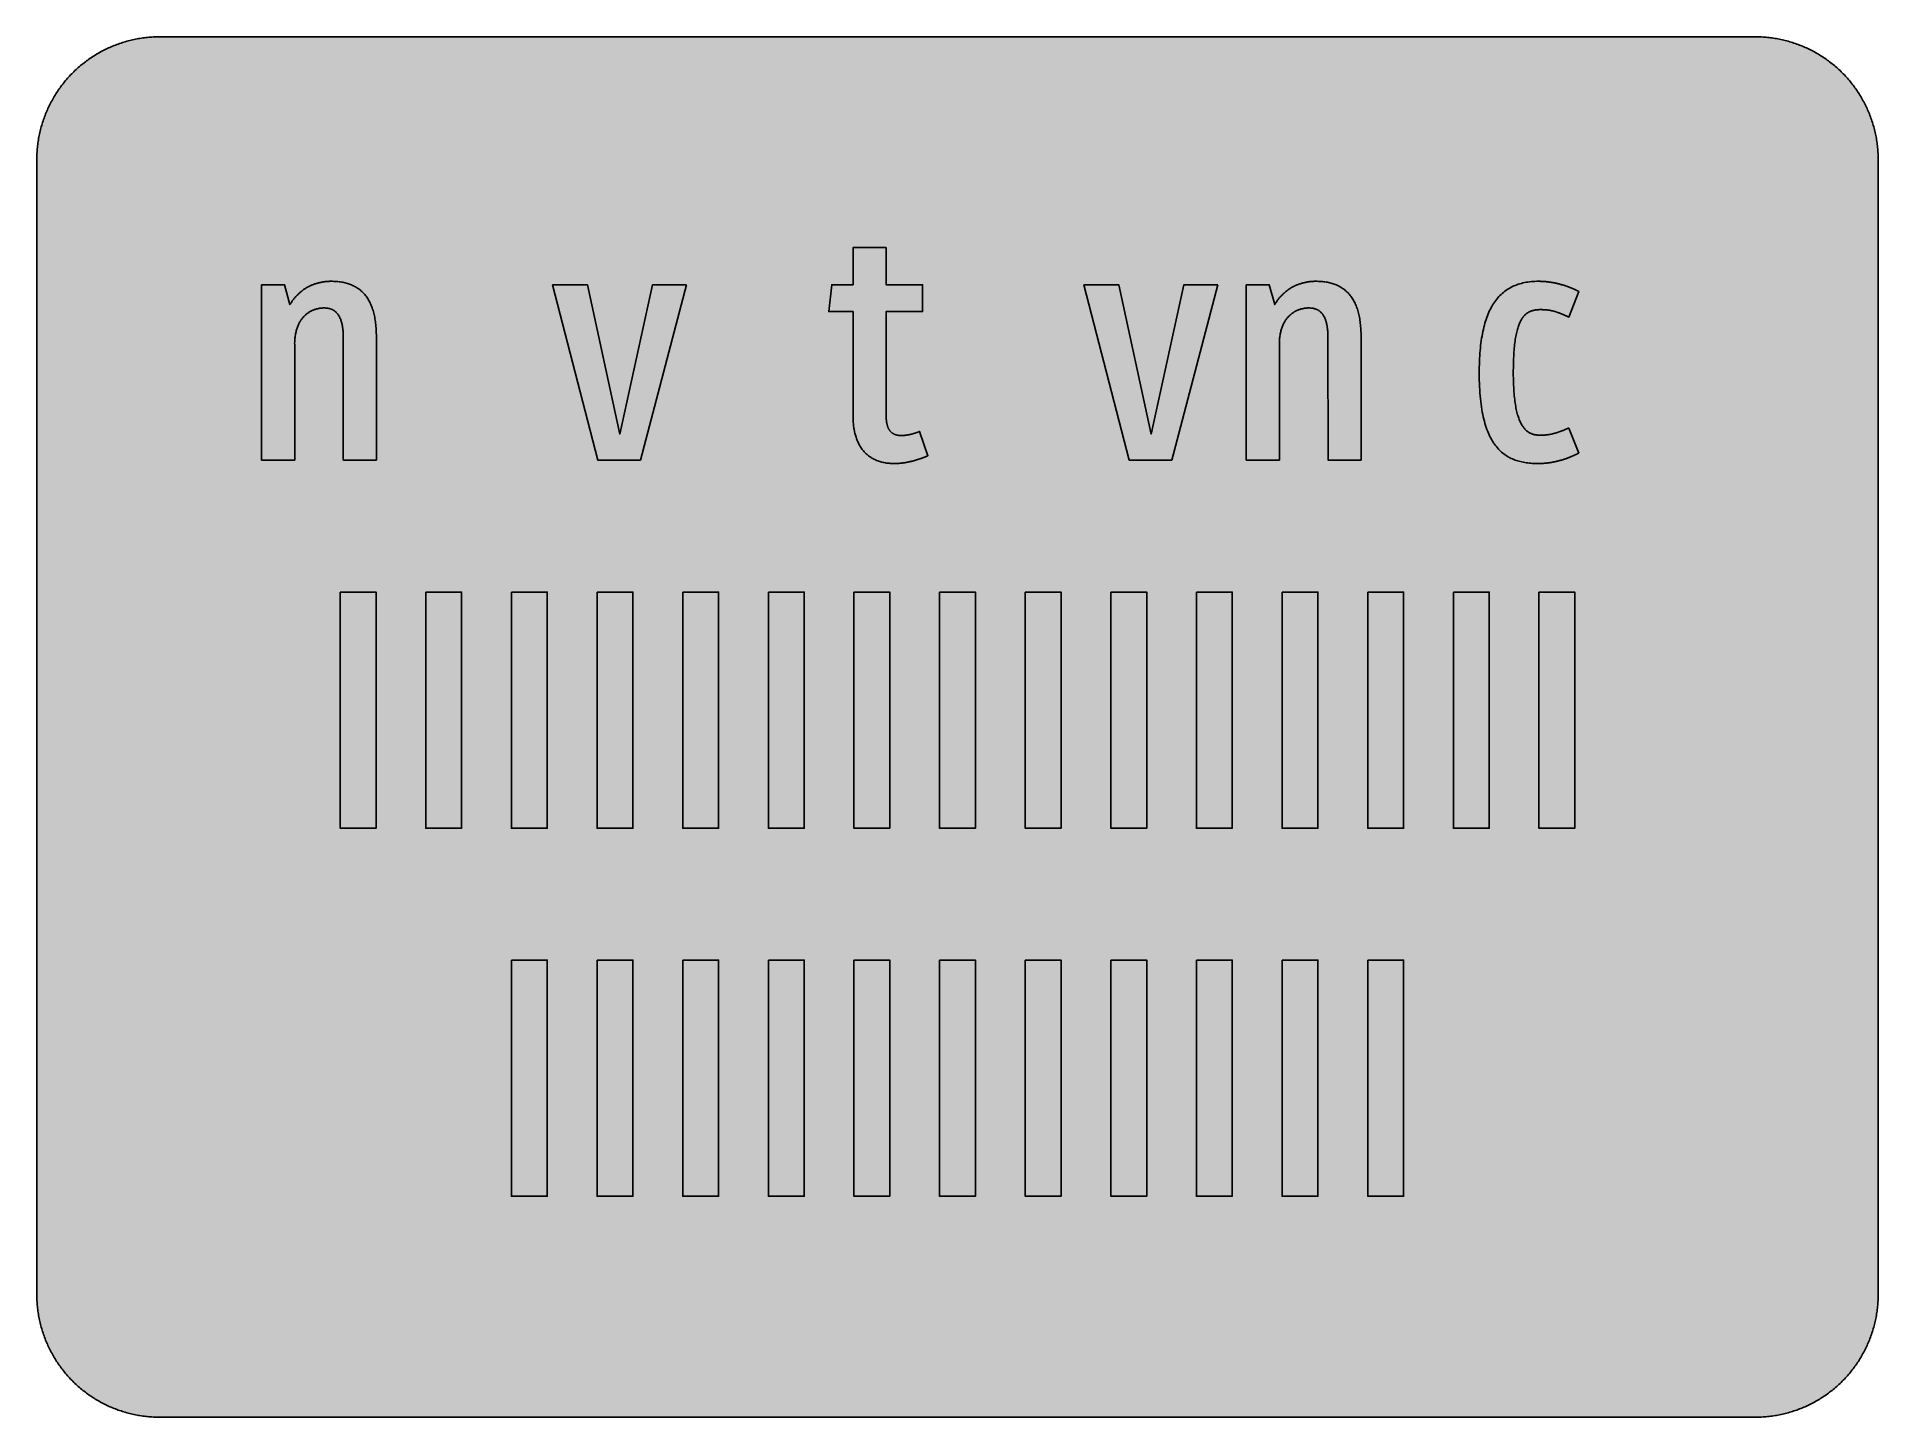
# Model space of a CAD drawing. Header units: millimetres. Extents: x 0 to 212, y 0 to 159.
import ezdxf

# ---------------------------------------------------------------- set-up
doc = ezdxf.new("R2010")
doc.units = ezdxf.units.MM

msp = doc.modelspace()

# ---------------------------------------------------------------- hatches: boundary and pattern name
for color, points in [(254, [(14.1633, 0.0536), (13.9878, 0.0533), (13.8125, 0.0559), (13.6373, 0.061), (13.462, 0.0686), (13.2893, 0.0787), (13.114, 0.0914), (12.9413, 0.1041), (12.7686, 0.1219), (12.5959, 0.1397), (12.4231, 0.16), (12.2504, 0.1829), (12.0777, 0.2057), (11.9075, 0.2337), (11.7373, 0.2616), (11.5672, 0.2921), (11.397, 0.3251), (11.2268, 0.3607), (11.0592, 0.3988), (10.8915, 0.4369), (10.7239, 0.4775), (10.5562, 0.5207), (10.3886, 0.5664), (10.2235, 0.6121), (10.0584, 0.6629), (9.8933, 0.7137), (9.7307, 0.7671), (9.5682, 0.8204), (9.4056, 0.8788), (9.2431, 0.9373), (9.083, 0.9982), (8.923, 1.0617), (8.763, 1.1252), (8.6055, 1.1938), (8.4455, 1.2624), (8.2906, 1.331), (8.1331, 1.4046), (7.9781, 1.4783), (7.8232, 1.5545), (7.6708, 1.6332), (7.5184, 1.7145), (7.366, 1.7958), (7.2161, 1.8796), (7.0663, 1.966), (6.919, 2.0523), (6.7716, 2.1438), (6.6243, 2.2352), (6.4795, 2.3266), (6.3348, 2.4232), (6.19, 2.5197), (6.0477, 2.6187), (5.908, 2.7178), (5.7683, 2.8194), (5.6286, 2.9235), (5.4915, 3.0302), (5.3543, 3.1369), (5.2197, 3.2461), (5.0851, 3.3579), (4.953, 3.4722), (4.8209, 3.5865), (4.6914, 3.7033), (4.5644, 3.8202), (4.4348, 3.9395), (4.3104, 4.0615), (4.1859, 4.1859), (4.0615, 4.3104), (3.9395, 4.4348), (3.8202, 4.5618), (3.7033, 4.6914), (3.5865, 4.8209), (3.4722, 4.953), (3.3579, 5.0851), (3.2487, 5.2197), (3.1369, 5.3543), (3.0302, 5.4915), (2.9235, 5.6286), (2.8194, 5.7683), (2.7178, 5.908), (2.6187, 6.0477), (2.5197, 6.19), (2.4232, 6.3348), (2.3266, 6.477), (2.2352, 6.6243), (2.1438, 6.7691), (2.0523, 6.919), (1.966, 7.0663), (1.8796, 7.2161), (1.7958, 7.366), (1.7145, 7.5184), (1.6332, 7.6708), (1.5545, 7.8232), (1.4783, 7.9781), (1.4046, 8.1331), (1.331, 8.2906), (1.2598, 8.4455), (1.1913, 8.603), (1.1252, 8.763), (1.0592, 8.923), (0.9982, 9.083), (0.9373, 9.2431), (0.8763, 9.4056), (0.8204, 9.5682), (0.7645, 9.7307), (0.7112, 9.8933), (0.6604, 10.0584), (0.6121, 10.2235), (0.5639, 10.3911), (0.5207, 10.5562), (0.4775, 10.7239), (0.4343, 10.8915), (0.3962, 11.0592), (0.3607, 11.2268), (0.3251, 11.397), (0.2921, 11.5672), (0.2616, 11.7373), (0.2311, 11.9075), (0.2057, 12.0802), (0.1803, 12.2504), (0.1575, 12.4231), (0.1372, 12.5959), (0.1194, 12.7686), (0.1041, 12.9413), (0.0889, 13.1166), (0.0787, 13.2893), (0.0686, 13.4645), (0.061, 13.6373), (0.0559, 13.8125), (0.0508, 13.9878), (0.0508, 14.163), (0.0522, 144.6925), (0.0508, 144.8664), (0.0559, 145.0416), (0.061, 145.2169), (0.0686, 145.3896), (0.0787, 145.5649), (0.0889, 145.7376), (0.1041, 145.9128), (0.1194, 146.0856), (0.1372, 146.2583), (0.1575, 146.431), (0.1803, 146.6037), (0.2057, 146.7739), (0.2311, 146.9466), (0.2616, 147.1168), (0.2921, 147.287), (0.3251, 147.4572), (0.3607, 147.6248), (0.3962, 147.795), (0.4343, 147.9626), (0.4775, 148.1303), (0.5207, 148.2979), (0.5639, 148.463), (0.6121, 148.6281), (0.6604, 148.7932), (0.7112, 148.9583), (0.7645, 149.1234), (0.8204, 149.286), (0.8763, 149.4485), (0.9373, 149.6111), (0.9982, 149.7711), (1.0592, 149.9311), (1.1252, 150.0911), (1.1913, 150.2486), (1.2598, 150.4061), (1.331, 150.5636), (1.4046, 150.7185), (1.4783, 150.876), (1.5545, 151.0284), (1.6332, 151.1833), (1.7145, 151.3357), (1.7958, 151.4856), (1.8796, 151.638), (1.966, 151.7879), (2.0523, 151.9352), (2.1438, 152.0825), (2.2352, 152.2298), (2.3266, 152.3746), (2.4232, 152.5194), (2.5197, 152.6616), (2.6187, 152.8039), (2.7178, 152.9461), (2.8194, 153.0858), (2.9235, 153.2255), (3.0302, 153.3627), (3.1369, 153.4973), (3.2487, 153.6344), (3.3579, 153.7665), (3.4722, 153.8986), (3.5865, 154.0307), (3.7033, 154.1602), (3.8202, 154.2898), (3.9395, 154.4168), (4.0615, 154.5438), (4.1859, 154.6682), (4.3104, 154.7901), (4.4348, 154.9121), (4.5644, 155.034), (4.6914, 155.1508), (4.8209, 155.2677), (4.953, 155.382), (5.0851, 155.4937), (5.2197, 155.6055), (5.3543, 155.7147), (5.4915, 155.8239), (5.6286, 155.9281), (5.7683, 156.0322), (5.908, 156.1338), (6.0477, 156.2354), (6.19, 156.3345), (6.3348, 156.431), (6.4795, 156.525), (6.6243, 156.6189), (6.7716, 156.7104), (6.919, 156.7993), (7.0663, 156.8882), (7.2161, 156.9745), (7.366, 157.0584), (7.5184, 157.1396), (7.6708, 157.2209), (7.8232, 157.2971), (7.9781, 157.3733), (8.1331, 157.4495), (8.2906, 157.5206), (8.4455, 157.5918), (8.6055, 157.6603), (8.763, 157.7289), (8.923, 157.7924), (9.083, 157.8559), (9.2431, 157.9169), (9.4056, 157.9753), (9.5682, 158.0337), (9.7307, 158.0871), (9.8933, 158.1404), (10.0584, 158.1912), (10.2235, 158.242), (10.3886, 158.2877), (10.5562, 158.3334), (10.7239, 158.3766), (10.8915, 158.4173), (11.0592, 158.4579), (11.2268, 158.4935), (11.397, 158.529), (11.5672, 158.562), (11.7373, 158.5925), (11.9075, 158.6205), (12.0777, 158.6484), (12.2504, 158.6713), (12.4231, 158.6941), (12.5959, 158.7144), (12.7686, 158.7322), (12.9413, 158.75), (13.114, 158.7627), (13.2893, 158.7754), (13.462, 158.7856), (13.6373, 158.7932), (13.8125, 158.7983), (13.9878, 158.8008), (14.163, 158.8033), (197.6078, 158.8036), (197.7822, 158.8008), (197.9574, 158.7983), (198.1327, 158.7932), (198.3054, 158.7856), (198.4807, 158.7754), (198.6534, 158.7627), (198.8287, 158.75), (199.0014, 158.7322), (199.1741, 158.7144), (199.3468, 158.6941), (199.5195, 158.6713), (199.6897, 158.6484), (199.8624, 158.6205), (200.0326, 158.5925), (200.2028, 158.562), (200.373, 158.529), (200.5432, 158.4935), (200.7108, 158.4579), (200.8784, 158.4173), (201.0461, 158.3766), (201.2137, 158.3334), (201.3788, 158.2877), (201.5465, 158.242), (201.7116, 158.1912), (201.8767, 158.1404), (202.0392, 158.0871), (202.2018, 158.0337), (202.3643, 157.9753), (202.5269, 157.9169), (202.6869, 157.8559), (202.8469, 157.7924), (203.007, 157.7289), (203.167, 157.6603), (203.3245, 157.5918), (203.4794, 157.5206), (203.6369, 157.4495), (203.7918, 157.3733), (203.9468, 157.2971), (204.0992, 157.2209), (204.2516, 157.1396), (204.404, 157.0584), (204.5538, 156.9745), (204.7037, 156.8882), (204.8535, 156.7993), (205.0009, 156.7104), (205.1456, 156.6189), (205.293, 156.525), (205.4352, 156.431), (205.58, 156.3345), (205.7222, 156.2354), (205.8619, 156.1338), (206.0016, 156.0322), (206.1413, 155.9281), (206.2785, 155.8239), (206.4156, 155.7147), (206.5503, 155.6055), (206.6849, 155.4937), (206.817, 155.382), (206.949, 155.2677), (207.0786, 155.1508), (207.2081, 155.034), (207.3351, 154.9121), (207.4596, 154.7901), (207.584, 154.6682), (207.7085, 154.5438), (207.8304, 154.4168), (207.9498, 154.2898), (208.0666, 154.1602), (208.1835, 154.0307), (208.2978, 153.8986), (208.4121, 153.7665), (208.5238, 153.6344), (208.6331, 153.4973), (208.7397, 153.3627), (208.8464, 153.2255), (208.9506, 153.0858), (209.0522, 152.9461), (209.1512, 152.8039), (209.2503, 152.6616), (209.3468, 152.5194), (209.4433, 152.3746), (209.5348, 152.2298), (209.6262, 152.0825), (209.7176, 151.9352), (209.804, 151.7879), (209.8904, 151.638), (209.9742, 151.4856), (210.0555, 151.3357), (210.1367, 151.1833), (210.2155, 151.0284), (210.2917, 150.876), (210.3653, 150.7185), (210.439, 150.5636), (210.5076, 150.4061), (210.5762, 150.2486), (210.6447, 150.0911), (210.7082, 149.9311), (210.7717, 149.7711), (210.8327, 149.6111), (210.8911, 149.4485), (210.9495, 149.286), (211.0029, 149.1234), (211.0562, 148.9583), (211.107, 148.7932), (211.1578, 148.6281), (211.2035, 148.463), (211.2493, 148.2979), (211.2924, 148.1303), (211.3331, 147.9626), (211.3712, 147.795), (211.4093, 147.6248), (211.4448, 147.4572), (211.4779, 147.287), (211.5083, 147.1168), (211.5363, 146.9466), (211.5642, 146.7739), (211.5871, 146.6037), (211.6099, 146.431), (211.6303, 146.2583), (211.648, 146.0856), (211.6658, 145.9128), (211.6785, 145.7376), (211.6912, 145.5649), (211.7014, 145.3896), (211.709, 145.2169), (211.7141, 145.0416), (211.7166, 144.8664), (211.7166, 144.6911), (211.7189, 14.1647), (211.7166, 13.9878), (211.7141, 13.8125), (211.709, 13.6373), (211.7014, 13.4645), (211.6912, 13.2893), (211.6785, 13.1166), (211.6658, 12.9413), (211.648, 12.7686), (211.6303, 12.5959), (211.6099, 12.4231), (211.5871, 12.2504), (211.5642, 12.0802), (211.5363, 11.9075), (211.5083, 11.7373), (211.4779, 11.5672), (211.4448, 11.397), (211.4093, 11.2268), (211.3712, 11.0592), (211.3331, 10.8915), (211.2924, 10.7239), (211.2493, 10.5562), (211.2035, 10.3911), (211.1578, 10.2235), (211.107, 10.0584), (211.0562, 9.8933), (211.0029, 9.7307), (210.9495, 9.5682), (210.8911, 9.4056), (210.8327, 9.2431), (210.7717, 9.083), (210.7082, 8.923), (210.6447, 8.763), (210.5762, 8.603), (210.5076, 8.4455), (210.439, 8.2906), (210.3653, 8.1331), (210.2917, 7.9781), (210.2155, 7.8232), (210.1367, 7.6708), (210.0555, 7.5184), (209.9742, 7.366), (209.8904, 7.2161), (209.804, 7.0663), (209.7176, 6.919), (209.6262, 6.7691), (209.5348, 6.6243), (209.4433, 6.477), (209.3468, 6.3348), (209.2503, 6.19), (209.1512, 6.0477), (209.0522, 5.908), (208.9506, 5.7683), (208.8464, 5.6286), (208.7397, 5.4915), (208.6331, 5.3543), (208.5238, 5.2197), (208.4121, 5.0851), (208.2978, 4.953), (208.1835, 4.8209), (208.0666, 4.6914), (207.9498, 4.5618), (207.8304, 4.4348), (207.7085, 4.3104), (207.584, 4.1859), (207.4596, 4.0615), (207.3351, 3.9395), (207.2081, 3.8202), (207.0786, 3.7033), (206.949, 3.5865), (206.817, 3.4722), (206.6849, 3.3579), (206.5503, 3.2461), (206.4156, 3.1369), (206.2785, 3.0302), (206.1413, 2.9235), (206.0016, 2.8194), (205.8619, 2.7178), (205.7222, 2.6187), (205.58, 2.5197), (205.4352, 2.4232), (205.293, 2.3266), (205.1456, 2.2352), (205.0009, 2.1438), (204.8535, 2.0523), (204.7037, 1.966), (204.5538, 1.8796), (204.404, 1.7958), (204.2516, 1.7145), (204.0992, 1.6332), (203.9468, 1.5545), (203.7918, 1.4783), (203.6369, 1.4046), (203.4794, 1.331), (203.3245, 1.2624), (203.167, 1.1938), (203.007, 1.1252), (202.8469, 1.0617), (202.6869, 0.9982), (202.5269, 0.9373), (202.3643, 0.8788), (202.2018, 0.8204), (202.0392, 0.7671), (201.8767, 0.7137), (201.7116, 0.6629), (201.5465, 0.6121), (201.3788, 0.5664), (201.2137, 0.5207), (201.0461, 0.4775), (200.8784, 0.4369), (200.7108, 0.3988), (200.5432, 0.3607), (200.373, 0.3251), (200.2028, 0.2921), (200.0326, 0.2616), (199.8624, 0.2337), (199.6897, 0.2057), (199.5195, 0.1829), (199.3468, 0.16), (199.1741, 0.1397), (199.0014, 0.1219), (198.8287, 0.1041), (198.6534, 0.0914), (198.4807, 0.0787), (198.3054, 0.0686), (198.1327, 0.061), (197.9574, 0.0559), (197.7822, 0.0533), (197.6069, 0.0533)]), (59, [(93.8759, 115.1636), (93.8759, 115.0163), (93.8784, 114.8715), (93.8835, 114.7267), (93.8911, 114.5845), (93.9013, 114.4422), (93.914, 114.3025), (93.9267, 114.1628), (93.9419, 114.0257), (93.9622, 113.8911), (93.9825, 113.7564), (94.0029, 113.6244), (94.0283, 113.4948), (94.0562, 113.3653), (94.0841, 113.2383), (94.1172, 113.1113), (94.1502, 112.9894), (94.1857, 112.8649), (94.2238, 112.7455), (94.2645, 112.6261), (94.3077, 112.5093), (94.3534, 112.395), (94.4016, 112.2832), (94.4499, 112.1715), (94.5032, 112.0623), (94.5566, 111.9556), (94.615, 111.8514), (94.6734, 111.7498), (94.7344, 111.6482), (94.7979, 111.5492), (94.8639, 111.4527), (94.935, 111.3587), (95.0062, 111.2672), (95.0773, 111.1783), (95.1535, 111.092), (95.2322, 111.0082), (95.3135, 110.9243), (95.3973, 110.8456), (95.4837, 110.7669), (95.57, 110.6932), (95.6615, 110.6195), (95.7555, 110.551), (95.8494, 110.4849), (95.9485, 110.4189), (96.0501, 110.3579), (96.1517, 110.297), (96.2584, 110.2411), (96.3676, 110.1877), (96.4768, 110.1369), (96.5911, 110.0887), (96.708, 110.043), (96.8248, 110.0023), (96.9467, 109.9617), (97.0712, 109.9261), (97.1982, 109.8931), (97.3252, 109.8626), (97.4573, 109.8347), (97.5919, 109.8118), (97.729, 109.789), (97.8687, 109.7712), (98.011, 109.7559), (98.1558, 109.7458), (98.3056, 109.7382), (98.4555, 109.7331), (98.6079, 109.7305), (98.6688, 109.7305), (98.7323, 109.7305), (98.7933, 109.7331), (98.8543, 109.7331), (98.9178, 109.7356), (98.9787, 109.7382), (99.0397, 109.7432), (99.1006, 109.7458), (99.1641, 109.7509), (99.2251, 109.7559), (99.2861, 109.761), (99.347, 109.7661), (99.408, 109.7712), (99.4689, 109.7788), (99.5299, 109.7864), (99.5909, 109.794), (99.6518, 109.8017), (99.7128, 109.8093), (99.7737, 109.8194), (99.8347, 109.8271), (99.8957, 109.8372), (99.9566, 109.8474), (100.0176, 109.8575), (100.0785, 109.8702), (100.1395, 109.8804), (100.2005, 109.8931), (100.2614, 109.9058), (100.3224, 109.9185), (100.3833, 109.9312), (100.4418, 109.9439), (100.5027, 109.9591), (100.5637, 109.9718), (100.6246, 109.9871), (100.6856, 110.0023), (100.744, 110.0176), (100.805, 110.0353), (100.8659, 110.0506), (100.9269, 110.0684), (100.9853, 110.0836), (101.0463, 110.1014), (101.1072, 110.1192), (101.1682, 110.1369), (101.2266, 110.1573), (101.2876, 110.175), (101.3485, 110.1954), (101.407, 110.2131), (101.4679, 110.2335), (101.5289, 110.2538), (101.5873, 110.2741), (101.6483, 110.297), (101.7092, 110.3173), (101.7676, 110.3401), (101.8286, 110.3605), (101.8896, 110.3833), (101.948, 110.4062), (102.0089, 110.429), (102.0699, 110.4519), (102.1283, 110.4748), (102.1893, 110.5002), (102.2477, 110.523), (102.3087, 110.5484), (102.3696, 110.5738), (102.428, 110.5967), (102.489, 110.6221), (101.5199, 113.4177), (101.4781, 113.4008), (101.4349, 113.3856), (101.3943, 113.3678), (101.3562, 113.3526), (101.3155, 113.3399), (101.2749, 113.3246), (101.2368, 113.3094), (101.1987, 113.2967), (101.1606, 113.284), (101.1225, 113.2688), (101.0844, 113.2561), (101.0463, 113.2434), (101.0107, 113.2307), (100.9752, 113.2205), (100.9371, 113.2078), (100.9015, 113.1976), (100.8659, 113.1849), (100.8304, 113.1748), (100.7974, 113.1646), (100.7618, 113.1545), (100.7262, 113.1443), (100.6932, 113.1341), (100.6602, 113.124), (100.6246, 113.1164), (100.5916, 113.1062), (100.5586, 113.0986), (100.5256, 113.091), (100.4926, 113.0833), (100.4621, 113.0757), (100.4291, 113.0681), (100.396, 113.0605), (100.3656, 113.0529), (100.3325, 113.0452), (100.3021, 113.0402), (100.269, 113.0325), (100.2386, 113.0275), (100.2081, 113.0224), (100.1776, 113.0173), (100.1446, 113.0122), (100.1141, 113.0071), (100.0836, 113.0021), (100.0531, 112.997), (100.0227, 112.9919), (99.9922, 112.9894), (99.9617, 112.9843), (99.9312, 112.9817), (99.9007, 112.9767), (99.8703, 112.9741), (99.8423, 112.9716), (99.8118, 112.969), (99.7814, 112.9665), (99.7509, 112.964), (99.7204, 112.9614), (99.6899, 112.9589), (99.6594, 112.9589), (99.629, 112.9563), (99.5985, 112.9563), (99.5705, 112.9538), (99.5401, 112.9538), (99.5096, 112.9513), (99.4791, 112.9513), (99.4461, 112.9513), (99.4156, 112.9513), (99.3851, 112.9513), (99.3292, 112.9513), (99.2708, 112.9538), (99.2149, 112.9563), (99.1616, 112.9614), (99.1083, 112.9665), (99.0575, 112.9741), (99.0041, 112.9817), (98.9559, 112.9894), (98.9076, 113.0021), (98.8593, 113.0122), (98.8111, 113.0249), (98.7654, 113.0402), (98.7222, 113.0554), (98.679, 113.0706), (98.6358, 113.0884), (98.5952, 113.1087), (98.5545, 113.1291), (98.5139, 113.1494), (98.4758, 113.1722), (98.4377, 113.1951), (98.4021, 113.2205), (98.3666, 113.2459), (98.331, 113.2738), (98.298, 113.3018), (98.265, 113.3297), (98.2345, 113.3602), (98.204, 113.3932), (98.1735, 113.4262), (98.1456, 113.4593), (98.1177, 113.4948), (98.0923, 113.5304), (98.0643, 113.5659), (98.0389, 113.6066), (98.0161, 113.6447), (97.9932, 113.6853), (97.9703, 113.726), (97.95, 113.7691), (97.9272, 113.8123), (97.9094, 113.858), (97.8891, 113.9038), (97.8713, 113.952), (97.8535, 114.0003), (97.8383, 114.0485), (97.823, 114.0993), (97.8078, 114.1501), (97.7951, 114.2035), (97.7824, 114.2568), (97.7697, 114.3102), (97.757, 114.366), (97.7468, 114.4219), (97.7367, 114.4803), (97.729, 114.5388), (97.7189, 114.5972), (97.7113, 114.6581), (97.7062, 114.7191), (97.6986, 114.7826), (97.6935, 114.8461), (97.6884, 114.9096), (97.6859, 114.9756), (97.6833, 115.0417), (97.6808, 115.1103), (97.6782, 115.1788), (97.6782, 115.2474), (97.6757, 115.3185), (97.6782, 127.194), (101.8702, 127.194), (101.8702, 130.2988), (97.6782, 130.2988), (97.6782, 134.5664), (93.8759, 134.5664), (93.8759, 130.2988), (91.4315, 130.2988), (91.0816, 127.194), (93.8759, 127.194)]), (59, [(39.0825, 110.1203), (39.0825, 124.3221), (39.0804, 124.526), (39.0754, 124.7292), (39.0703, 124.9274), (39.0601, 125.1204), (39.0474, 125.3134), (39.0322, 125.4989), (39.0169, 125.6843), (38.9966, 125.8646), (38.9738, 126.0399), (38.9484, 126.2151), (38.9204, 126.3853), (38.8899, 126.5504), (38.8569, 126.713), (38.8214, 126.873), (38.7833, 127.0279), (38.7426, 127.1803), (38.6994, 127.3302), (38.6537, 127.475), (38.6055, 127.6172), (38.5547, 127.7569), (38.5013, 127.8915), (38.4454, 128.0236), (38.387, 128.1532), (38.3261, 128.2776), (38.2626, 128.3995), (38.1965, 128.5189), (38.1279, 128.6332), (38.0568, 128.745), (37.9832, 128.8542), (37.907, 128.9609), (37.8282, 129.0625), (37.7469, 129.1615), (37.6631, 129.2581), (37.5793, 129.3495), (37.4904, 129.4384), (37.399, 129.5248), (37.305, 129.6086), (37.2085, 129.6873), (37.1119, 129.7635), (37.0103, 129.8372), (36.9087, 129.9083), (36.8021, 129.9743), (36.6954, 130.0378), (36.5836, 130.0988), (36.4719, 130.1572), (36.355, 130.2131), (36.2382, 130.2639), (36.1188, 130.3122), (35.9969, 130.3579), (35.8724, 130.4011), (35.7454, 130.4392), (35.6159, 130.4773), (35.4838, 130.5103), (35.3492, 130.5408), (35.2146, 130.5687), (35.0749, 130.5916), (34.9326, 130.6144), (34.7904, 130.6322), (34.6456, 130.65), (34.4957, 130.6627), (34.3459, 130.6728), (34.1935, 130.6779), (34.0385, 130.683), (33.8811, 130.6855), (33.7947, 130.683), (33.7083, 130.683), (33.622, 130.6779), (33.5331, 130.6754), (33.4467, 130.6703), (33.3604, 130.6627), (33.2765, 130.6551), (33.1902, 130.6449), (33.1038, 130.6347), (33.02, 130.6246), (32.9336, 130.6119), (32.8498, 130.5966), (32.766, 130.5814), (32.6822, 130.5662), (32.5984, 130.5484), (32.5145, 130.5281), (32.4307, 130.5077), (32.3494, 130.4849), (32.2656, 130.462), (32.1843, 130.4392), (32.1031, 130.4138), (32.0218, 130.3858), (31.943, 130.3579), (31.8618, 130.3299), (31.783, 130.2969), (31.7043, 130.2664), (31.623, 130.2334), (31.5468, 130.1979), (31.4681, 130.1623), (31.3919, 130.1242), (31.3131, 130.0836), (31.2369, 130.0455), (31.1633, 130.0023), (31.0871, 129.9591), (31.0134, 129.9159), (30.9397, 129.8702), (30.8661, 129.8219), (30.7924, 129.7737), (30.7213, 129.7254), (30.6476, 129.6721), (30.5765, 129.6213), (30.5079, 129.5654), (30.4368, 129.5095), (30.3682, 129.4536), (30.2997, 129.3952), (30.2336, 129.3368), (30.165, 129.2733), (30.099, 129.2123), (30.0355, 129.1463), (29.9695, 129.0828), (29.906, 129.0142), (29.8425, 128.9456), (29.779, 128.8771), (29.718, 128.8059), (29.657, 128.7323), (29.5961, 128.6561), (29.5377, 128.5824), (29.4792, 128.5037), (29.4208, 128.4249), (29.3649, 128.3437), (29.3091, 128.2624), (29.2532, 128.1786), (29.1998, 128.0947), (29.1465, 128.0084), (28.5281, 130.2988), (25.8879, 130.2988), (25.8879, 110.1203), (29.6912, 110.1203), (29.6912, 123.4292), (29.6901, 123.5735), (29.6951, 123.7158), (29.7028, 123.8555), (29.7104, 123.9926), (29.7231, 124.1273), (29.7383, 124.2568), (29.7536, 124.3863), (29.7739, 124.5108), (29.7942, 124.6327), (29.8171, 124.7521), (29.845, 124.8689), (29.8729, 124.9832), (29.9009, 125.0925), (29.9339, 125.2017), (29.9695, 125.3058), (30.005, 125.41), (30.0431, 125.509), (30.0838, 125.6081), (30.1244, 125.7021), (30.1676, 125.7935), (30.2133, 125.8824), (30.2616, 125.9688), (30.3098, 126.0551), (30.3581, 126.1364), (30.4114, 126.2151), (30.4648, 126.2913), (30.5181, 126.3675), (30.574, 126.4387), (30.6324, 126.5098), (30.6908, 126.5758), (30.7492, 126.6419), (30.8102, 126.7028), (30.8737, 126.7638), (30.9347, 126.8222), (31.0007, 126.8781), (31.0642, 126.9314), (31.1302, 126.9822), (31.1963, 127.0305), (31.2649, 127.0787), (31.3334, 127.1219), (31.402, 127.1651), (31.4706, 127.2057), (31.5417, 127.2438), (31.6128, 127.2819), (31.684, 127.315), (31.7551, 127.348), (31.8287, 127.3785), (31.8999, 127.4064), (31.9735, 127.4343), (32.0472, 127.4597), (32.1183, 127.4826), (32.192, 127.5029), (32.2656, 127.5207), (32.3393, 127.5385), (32.4129, 127.5537), (32.4866, 127.569), (32.5603, 127.5817), (32.6339, 127.5918), (32.705, 127.5994), (32.7787, 127.6071), (32.8524, 127.6121), (32.9235, 127.6172), (32.9946, 127.6198), (33.0657, 127.6198), (33.1267, 127.6198), (33.1876, 127.6172), (33.2486, 127.6147), (33.3096, 127.6096), (33.368, 127.6045), (33.4264, 127.5994), (33.4823, 127.5918), (33.5407, 127.5817), (33.5966, 127.5715), (33.6525, 127.5588), (33.7058, 127.5461), (33.7617, 127.5309), (33.8125, 127.5131), (33.8658, 127.4953), (33.9166, 127.4775), (33.9674, 127.4572), (34.0182, 127.4343), (34.069, 127.4089), (34.1173, 127.3835), (34.163, 127.3556), (34.2113, 127.3277), (34.257, 127.2972), (34.3027, 127.2642), (34.3459, 127.2311), (34.3891, 127.1956), (34.4322, 127.1575), (34.4729, 127.1168), (34.5135, 127.0762), (34.5542, 127.033), (34.5923, 126.9873), (34.6304, 126.9416), (34.6659, 126.8908), (34.704, 126.84), (34.737, 126.7866), (34.7726, 126.7333), (34.8056, 126.6749), (34.8361, 126.6165), (34.8666, 126.5555), (34.8971, 126.492), (34.925, 126.426), (34.9529, 126.3574), (34.9809, 126.2888), (35.0063, 126.2151), (35.0317, 126.1415), (35.0545, 126.0627), (35.0774, 125.984), (35.0977, 125.9027), (35.118, 125.8189), (35.1358, 125.7325), (35.1536, 125.6436), (35.1714, 125.5522), (35.1866, 125.4582), (35.2019, 125.3617), (35.2146, 125.2626), (35.2273, 125.161), (35.2374, 125.0569), (35.2476, 124.9502), (35.2552, 124.841), (35.2628, 124.7292), (35.2679, 124.6124), (35.273, 124.4956), (35.2755, 124.3762), (35.2781, 124.2517), (35.2781, 124.1273), (35.2792, 110.1203)]), (59, [(74.7448, 130.2988), (70.8258, 130.2988), (67.0609, 113.1076), (63.336, 130.2988), (59.3383, 130.2988), (64.5389, 110.1203), (69.4284, 110.1203)]), (59, [(135.8251, 130.2988), (131.9057, 130.2988), (128.1409, 113.1076), (124.4163, 130.2988), (120.4186, 130.2988), (125.6192, 110.1203), (130.5084, 110.1203)]), (59, [(152.2786, 110.1203), (152.2786, 124.3221), (152.2755, 124.526), (152.273, 124.7292), (152.2654, 124.9274), (152.2552, 125.1204), (152.2451, 125.3134), (152.2298, 125.4989), (152.212, 125.6843), (152.1917, 125.8646), (152.1689, 126.0399), (152.146, 126.2151), (152.1181, 126.3853), (152.0876, 126.5504), (152.0546, 126.713), (152.019, 126.873), (151.9809, 127.0279), (151.9403, 127.1803), (151.8971, 127.3302), (151.8514, 127.475), (151.8031, 127.6172), (151.7523, 127.7569), (151.699, 127.8915), (151.6405, 128.0236), (151.5821, 128.1532), (151.5212, 128.2776), (151.4577, 128.3995), (151.3916, 128.5189), (151.323, 128.6332), (151.2519, 128.745), (151.1783, 128.8542), (151.1021, 128.9609), (151.0233, 129.0625), (150.942, 129.1615), (150.8608, 129.2581), (150.7744, 129.3495), (150.6855, 129.4384), (150.5941, 129.5248), (150.5001, 129.6086), (150.4061, 129.6873), (150.307, 129.7635), (150.2054, 129.8372), (150.1038, 129.9083), (149.9972, 129.9743), (149.8905, 130.0378), (149.7787, 130.0988), (149.667, 130.1572), (149.5501, 130.2131), (149.4333, 130.2639), (149.3139, 130.3122), (149.192, 130.3579), (149.0675, 130.4011), (148.9405, 130.4392), (148.811, 130.4773), (148.6789, 130.5103), (148.5443, 130.5408), (148.4071, 130.5687), (148.27, 130.5916), (148.1277, 130.6144), (147.9855, 130.6322), (147.8407, 130.65), (147.6908, 130.6627), (147.541, 130.6728), (147.3886, 130.6779), (147.2336, 130.683), (147.0762, 130.6855), (146.9898, 130.683), (146.9034, 130.683), (146.8145, 130.6779), (146.7282, 130.6754), (146.6418, 130.6703), (146.5555, 130.6627), (146.4716, 130.6551), (146.3853, 130.6449), (146.2989, 130.6347), (146.2151, 130.6246), (146.1287, 130.6119), (146.0449, 130.5966), (145.9611, 130.5814), (145.8773, 130.5662), (145.7935, 130.5484), (145.7096, 130.5281), (145.6284, 130.5077), (145.5445, 130.4849), (145.4633, 130.462), (145.382, 130.4392), (145.2982, 130.4138), (145.2194, 130.3858), (145.1381, 130.3579), (145.0569, 130.3299), (144.9781, 130.2969), (144.8994, 130.2664), (144.8206, 130.2334), (144.7419, 130.1979), (144.6632, 130.1623), (144.587, 130.1242), (144.5108, 130.0836), (144.4346, 130.0455), (144.3584, 130.0023), (144.2822, 129.9591), (144.2085, 129.9159), (144.1348, 129.8702), (144.0612, 129.8219), (143.9875, 129.7737), (143.9164, 129.7254), (143.8453, 129.6721), (143.7742, 129.6213), (143.703, 129.5654), (143.6345, 129.5095), (143.5659, 129.4536), (143.4973, 129.3952), (143.4287, 129.3368), (143.3627, 129.2733), (143.2966, 129.2123), (143.2306, 129.1463), (143.1671, 129.0828), (143.1011, 129.0142), (143.0376, 128.9456), (142.9766, 128.8771), (142.9156, 128.8059), (142.8547, 128.7323), (142.7937, 128.6561), (142.7353, 128.5824), (142.6769, 128.5037), (142.6185, 128.4249), (142.5626, 128.3437), (142.5067, 128.2624), (142.4508, 128.1786), (142.3975, 128.0947), (142.3441, 128.0084), (141.7228, 130.2988), (139.084, 130.2988), (139.084, 110.1203), (142.8873, 110.1203), (142.8873, 123.4292), (142.8877, 123.5735), (142.8902, 123.7158), (142.8979, 123.8555), (142.908, 123.9926), (142.9182, 124.1273), (142.9334, 124.2568), (142.9512, 124.3863), (142.969, 124.5108), (142.9893, 124.6327), (143.0147, 124.7521), (143.0401, 124.8689), (143.068, 124.9832), (143.0985, 125.0925), (143.1315, 125.2017), (143.1646, 125.3058), (143.2001, 125.41), (143.2382, 125.509), (143.2789, 125.6081), (143.3195, 125.7021), (143.3652, 125.7935), (143.4084, 125.8824), (143.4567, 125.9688), (143.5049, 126.0551), (143.5557, 126.1364), (143.6065, 126.2151), (143.6599, 126.2913), (143.7157, 126.3675), (143.7716, 126.4387), (143.8275, 126.5098), (143.8859, 126.5758), (143.9469, 126.6419), (144.0078, 126.7028), (144.0688, 126.7638), (144.1323, 126.8222), (144.1958, 126.8781), (144.2618, 126.9314), (144.3253, 126.9822), (144.3939, 127.0305), (144.46, 127.0787), (144.5285, 127.1219), (144.5971, 127.1651), (144.6682, 127.2057), (144.7368, 127.2438), (144.8079, 127.2819), (144.8791, 127.315), (144.9527, 127.348), (145.0238, 127.3785), (145.0975, 127.4064), (145.1686, 127.4343), (145.2423, 127.4597), (145.3159, 127.4826), (145.3896, 127.5029), (145.4633, 127.5207), (145.5369, 127.5385), (145.608, 127.5537), (145.6817, 127.569), (145.7554, 127.5817), (145.829, 127.5918), (145.9027, 127.5994), (145.9738, 127.6071), (146.0475, 127.6121), (146.1186, 127.6172), (146.1922, 127.6198), (146.2634, 127.6198), (146.3243, 127.6198), (146.3853, 127.6172), (146.4437, 127.6147), (146.5047, 127.6096), (146.5631, 127.6045), (146.6215, 127.5994), (146.6799, 127.5918), (146.7358, 127.5817), (146.7917, 127.5715), (146.8476, 127.5588), (146.9009, 127.5461), (146.9568, 127.5309), (147.0101, 127.5131), (147.0609, 127.4953), (147.1143, 127.4775), (147.1651, 127.4572), (147.2133, 127.4343), (147.2641, 127.4089), (147.3124, 127.3835), (147.3606, 127.3556), (147.4064, 127.3277), (147.4521, 127.2972), (147.4978, 127.2642), (147.541, 127.2311), (147.5842, 127.1956), (147.6273, 127.1575), (147.668, 127.1168), (147.7086, 127.0762), (147.7493, 127.033), (147.7874, 126.9873), (147.8255, 126.9416), (147.8636, 126.8908), (147.8991, 126.84), (147.9347, 126.7866), (147.9677, 126.7333), (148.0007, 126.6749), (148.0312, 126.6165), (148.0642, 126.5555), (148.0922, 126.492), (148.1226, 126.426), (148.1506, 126.3574), (148.176, 126.2888), (148.2014, 126.2151), (148.2268, 126.1415), (148.2496, 126.0627), (148.2725, 125.984), (148.2928, 125.9027), (148.3131, 125.8189), (148.3335, 125.7325), (148.3512, 125.6436), (148.3665, 125.5522), (148.3817, 125.4582), (148.397, 125.3617), (148.4097, 125.2626), (148.4224, 125.161), (148.4325, 125.0569), (148.4427, 124.9502), (148.4503, 124.841), (148.4579, 124.7292), (148.463, 124.6124), (148.4681, 124.4956), (148.4706, 124.3762), (148.4732, 124.2517), (148.4732, 124.1273), (148.4753, 110.1203)]), (59, [(172.8844, 112.9919), (172.8114, 112.9919), (172.7403, 112.9919), (172.6692, 112.997), (172.5981, 112.9995), (172.527, 113.0071), (172.4558, 113.0148), (172.3847, 113.0224), (172.3161, 113.0351), (172.245, 113.0478), (172.1739, 113.063), (172.1028, 113.0808), (172.0342, 113.1011), (171.9656, 113.124), (171.897, 113.1468), (171.8285, 113.1748), (171.7599, 113.2053), (171.6913, 113.2383), (171.6253, 113.2738), (171.5567, 113.3145), (171.4932, 113.3577), (171.4271, 113.4034), (171.3611, 113.4516), (171.2976, 113.505), (171.2341, 113.5609), (171.1731, 113.6218), (171.1122, 113.6853), (171.0512, 113.7539), (170.9903, 113.825), (170.9318, 113.9038), (170.876, 113.9825), (170.8175, 114.0689), (170.7642, 114.1578), (170.7083, 114.2543), (170.655, 114.3533), (170.6042, 114.4575), (170.5534, 114.5667), (170.5026, 114.681), (170.4543, 114.8004), (170.4061, 114.9274), (170.3629, 115.0569), (170.3172, 115.1941), (170.274, 115.3363), (170.2333, 115.4836), (170.1927, 115.636), (170.1546, 115.7961), (170.119, 115.9612), (170.0835, 116.1339), (170.0505, 116.3142), (170.02, 116.4971), (169.9895, 116.6901), (169.9616, 116.8883), (169.9362, 117.094), (169.9108, 117.3048), (169.8879, 117.5258), (169.8676, 117.7519), (169.8498, 117.9855), (169.8346, 118.2268), (169.8193, 118.4758), (169.8066, 118.7298), (169.7965, 118.9939), (169.7888, 119.2657), (169.7838, 119.5451), (169.7787, 119.8347), (169.7787, 120.1293), (169.7787, 120.429), (169.7812, 120.7186), (169.7863, 121.0005), (169.7939, 121.2748), (169.8015, 121.539), (169.8117, 121.7981), (169.8244, 122.0495), (169.8371, 122.2934), (169.8523, 122.5296), (169.8701, 122.7582), (169.8879, 122.9817), (169.9082, 123.1951), (169.9311, 123.4034), (169.9539, 123.604), (169.9819, 123.7996), (170.0073, 123.9876), (170.0378, 124.1704), (170.0657, 124.3457), (170.0987, 124.5133), (170.1317, 124.6759), (170.1673, 124.8334), (170.2054, 124.9858), (170.2435, 125.1306), (170.2816, 125.2703), (170.3222, 125.4023), (170.3654, 125.5319), (170.4111, 125.6563), (170.4543, 125.7732), (170.5026, 125.8849), (170.5508, 125.9942), (170.6016, 126.0958), (170.6524, 126.1948), (170.7032, 126.2863), (170.7591, 126.3752), (170.8125, 126.459), (170.8709, 126.5403), (170.9268, 126.6139), (170.9877, 126.685), (171.0461, 126.7536), (171.1096, 126.8171), (171.1706, 126.8755), (171.2366, 126.9314), (171.3001, 126.9822), (171.3662, 127.0305), (171.4348, 127.0762), (171.5033, 127.1168), (171.5745, 127.1575), (171.6456, 127.1905), (171.7167, 127.2235), (171.7904, 127.254), (171.864, 127.2794), (171.9402, 127.3048), (172.0164, 127.3251), (172.0952, 127.3454), (172.1714, 127.3607), (172.2526, 127.3759), (172.3314, 127.3886), (172.4127, 127.3988), (172.4965, 127.4089), (172.5803, 127.414), (172.6641, 127.4191), (172.7479, 127.4242), (172.8343, 127.4242), (172.9207, 127.4267), (172.9689, 127.4267), (173.0146, 127.4242), (173.0629, 127.4242), (173.1086, 127.4242), (173.1543, 127.4216), (173.2001, 127.4216), (173.2458, 127.4191), (173.2915, 127.4166), (173.3372, 127.414), (173.3804, 127.4115), (173.4261, 127.4089), (173.4718, 127.4064), (173.515, 127.4039), (173.5607, 127.3988), (173.6039, 127.3962), (173.6496, 127.3912), (173.6928, 127.3861), (173.7385, 127.381), (173.7817, 127.3734), (173.8274, 127.3683), (173.8706, 127.3607), (173.9163, 127.3556), (173.9595, 127.348), (174.0052, 127.3404), (174.051, 127.3302), (174.0967, 127.3226), (174.1424, 127.3124), (174.1856, 127.3048), (174.2338, 127.2946), (174.2796, 127.2845), (174.3253, 127.2718), (174.371, 127.2616), (174.4193, 127.2489), (174.465, 127.2362), (174.5132, 127.2235), (174.5615, 127.2083), (174.6098, 127.1956), (174.658, 127.1803), (174.7088, 127.1651), (174.7571, 127.1499), (174.8079, 127.1321), (174.8587, 127.1143), (174.9095, 127.0965), (174.9628, 127.0787), (175.0136, 127.061), (175.067, 127.0406), (175.1203, 127.0203), (175.1762, 127), (175.2295, 126.9797), (175.2854, 126.9568), (175.3413, 126.934), (175.3972, 126.9111), (175.4556, 126.8857), (175.514, 126.8603), (175.5724, 126.8349), (175.6334, 126.8095), (175.6943, 126.7816), (175.7553, 126.7536), (175.8163, 126.7257), (175.8798, 126.6977), (175.9458, 126.6673), (176.0093, 126.6368), (176.0753, 126.6038), (176.1414, 126.5733), (177.3079, 129.5231), (177.2488, 129.5502), (177.1929, 129.5806), (177.1345, 129.6086), (177.0761, 129.6365), (177.0177, 129.6645), (176.9567, 129.6949), (176.8958, 129.7229), (176.8348, 129.7508), (176.7738, 129.7762), (176.7129, 129.8042), (176.6494, 129.8321), (176.5859, 129.86), (176.5224, 129.8854), (176.4589, 129.9134), (176.3928, 129.9388), (176.3293, 129.9642), (176.2633, 129.9896), (176.1973, 130.015), (176.1287, 130.0404), (176.0626, 130.0658), (175.9941, 130.0912), (175.9255, 130.114), (175.8569, 130.1394), (175.7883, 130.1623), (175.7172, 130.1852), (175.6461, 130.208), (175.5775, 130.2309), (175.5064, 130.2512), (175.4327, 130.2741), (175.3616, 130.2944), (175.2879, 130.3147), (175.2168, 130.335), (175.1432, 130.3553), (175.0695, 130.3757), (174.9933, 130.3934), (174.9196, 130.4112), (174.8434, 130.429), (174.7698, 130.4468), (174.6936, 130.4646), (174.6174, 130.4798), (174.5412, 130.495), (174.4624, 130.5103), (174.3862, 130.5255), (174.3075, 130.5408), (174.2313, 130.5535), (174.1526, 130.5662), (174.0738, 130.5789), (173.9951, 130.589), (173.9138, 130.6017), (173.8351, 130.6119), (173.7563, 130.622), (173.675, 130.6297), (173.5938, 130.6398), (173.5125, 130.6474), (173.4312, 130.6525), (173.3499, 130.6601), (173.2686, 130.6652), (173.1874, 130.6703), (173.1035, 130.6754), (173.0223, 130.6779), (172.9384, 130.6805), (172.8572, 130.683), (172.7733, 130.683), (172.6895, 130.6855), (172.4736, 130.683), (172.2628, 130.6754), (172.0545, 130.6627), (171.8513, 130.6474), (171.6507, 130.6271), (171.4525, 130.6017), (171.2595, 130.5712), (171.069, 130.5357), (170.8836, 130.495), (170.7007, 130.4493), (170.5204, 130.4011), (170.3451, 130.3452), (170.1724, 130.2868), (170.0022, 130.2207), (169.8371, 130.1521), (169.6745, 130.0785), (169.5145, 129.9972), (169.3596, 129.9134), (169.2072, 129.8245), (169.0599, 129.7305), (168.9125, 129.6289), (168.7728, 129.5248), (168.6331, 129.4155), (168.4985, 129.2987), (168.3664, 129.1793), (168.2394, 129.0523), (168.115, 128.9228), (167.9931, 128.7856), (167.8762, 128.6434), (167.7619, 128.4961), (167.6502, 128.3437), (167.5435, 128.1862), (167.4393, 128.0236), (167.3377, 127.856), (167.2387, 127.6807), (167.1447, 127.5004), (167.0558, 127.315), (166.9669, 127.1245), (166.8831, 126.9289), (166.8018, 126.7282), (166.7256, 126.5199), (166.6519, 126.3066), (166.5808, 126.0881), (166.5122, 125.8621), (166.4487, 125.6335), (166.3878, 125.3973), (166.3319, 125.1534), (166.276, 124.907), (166.2252, 124.653), (166.1795, 124.394), (166.1338, 124.1273), (166.0931, 123.8555), (166.0576, 123.5786), (166.022, 123.2967), (165.9915, 123.0071), (165.9636, 122.7125), (165.9382, 122.4102), (165.9179, 122.1029), (165.9001, 121.7905), (165.8849, 121.4704), (165.8747, 121.1453), (165.8645, 120.8126), (165.862, 120.4747), (165.8595, 120.1293), (165.862, 119.728), (165.8671, 119.3343), (165.8798, 118.9533), (165.895, 118.5799), (165.9128, 118.2192), (165.9357, 117.8662), (165.9636, 117.5207), (165.9941, 117.188), (166.0296, 116.8629), (166.0703, 116.5479), (166.1135, 116.2406), (166.1592, 115.9434), (166.21, 115.6538), (166.2659, 115.3744), (166.3243, 115.1026), (166.3852, 114.8385), (166.4513, 114.5819), (166.5199, 114.3356), (166.5935, 114.0968), (166.6672, 113.8657), (166.7485, 113.6421), (166.8297, 113.4288), (166.9161, 113.2205), (167.005, 113.0198), (167.0964, 112.8268), (167.193, 112.6414), (167.292, 112.461), (167.3936, 112.2909), (167.4978, 112.1258), (167.6044, 111.9683), (167.7162, 111.8159), (167.828, 111.6711), (167.9448, 111.5314), (168.0642, 111.3993), (168.1836, 111.2723), (168.308, 111.1529), (168.435, 111.0386), (168.5646, 110.9294), (168.6966, 110.8253), (168.8313, 110.7288), (168.9659, 110.6373), (169.1056, 110.551), (169.2478, 110.4671), (169.3901, 110.3909), (169.5348, 110.3198), (169.6822, 110.2538), (169.832, 110.1903), (169.9844, 110.1319), (170.1394, 110.0785), (170.2943, 110.0303), (170.4518, 109.9871), (170.6118, 109.9439), (170.7718, 109.9083), (170.9344, 109.8753), (171.0995, 109.8474), (171.2671, 109.8194), (171.4348, 109.7991), (171.6049, 109.7788), (171.7751, 109.7636), (171.9478, 109.7509), (172.1206, 109.7432), (172.2958, 109.7356), (172.4736, 109.7305), (172.6514, 109.7305), (172.7327, 109.7305), (172.8165, 109.7331), (172.9003, 109.7331), (172.9816, 109.7356), (173.0654, 109.7407), (173.1467, 109.7432), (173.228, 109.7483), (173.3093, 109.7559), (173.3906, 109.761), (173.4718, 109.7686), (173.5531, 109.7763), (173.6319, 109.7839), (173.7131, 109.794), (173.7919, 109.8042), (173.8706, 109.8144), (173.9519, 109.8245), (174.0306, 109.8372), (174.1068, 109.8499), (174.1856, 109.8626), (174.2643, 109.8753), (174.3405, 109.8906), (174.4167, 109.9058), (174.4929, 109.921), (174.5717, 109.9363), (174.6453, 109.9541), (174.7215, 109.9693), (174.7977, 109.9871), (174.8714, 110.0074), (174.9476, 110.0252), (175.0212, 110.0455), (175.0949, 110.0633), (175.1686, 110.0836), (175.2397, 110.1039), (175.3133, 110.1268), (175.387, 110.1471), (175.4581, 110.17), (175.5292, 110.1928), (175.6004, 110.2157), (175.6715, 110.2385), (175.7426, 110.2614), (175.8112, 110.2868), (175.8798, 110.3122), (175.9509, 110.3376), (176.0195, 110.363), (176.088, 110.3884), (176.1541, 110.4138), (176.2227, 110.4392), (176.2912, 110.4671), (176.3573, 110.4951), (176.4233, 110.5205), (176.4894, 110.5484), (176.5554, 110.5764), (176.6189, 110.6043), (176.6849, 110.6348), (176.7484, 110.6627), (176.8119, 110.6932), (176.8754, 110.7211), (176.9389, 110.7516), (176.9999, 110.7821), (177.0634, 110.81), (177.1244, 110.8405), (177.1853, 110.871), (177.2463, 110.9015), (177.3072, 110.932), (176.1437, 113.8065), (176.0753, 113.7768), (176.0093, 113.7488), (175.9458, 113.7209), (175.8823, 113.6929), (175.8188, 113.6675), (175.7553, 113.6421), (175.6943, 113.6167), (175.6334, 113.5913), (175.575, 113.5685), (175.5165, 113.5431), (175.4581, 113.5202), (175.4022, 113.4999), (175.3438, 113.477), (175.2905, 113.4567), (175.2346, 113.4364), (175.1813, 113.4161), (175.1254, 113.3958), (175.072, 113.378), (175.0212, 113.3577), (174.9679, 113.3399), (174.9171, 113.3246), (174.8663, 113.3069), (174.8155, 113.2891), (174.7672, 113.2738), (174.7164, 113.2586), (174.6682, 113.2434), (174.6199, 113.2307), (174.5717, 113.2154), (174.5234, 113.2027), (174.4751, 113.19), (174.4294, 113.1773), (174.3812, 113.1646), (174.3354, 113.1545), (174.2872, 113.1418), (174.2415, 113.1316), (174.1957, 113.1214), (174.15, 113.1113), (174.1043, 113.1011), (174.0586, 113.0935), (174.0129, 113.0833), (173.9671, 113.0757), (173.9214, 113.0681), (173.8757, 113.0605), (173.83, 113.0554), (173.7868, 113.0478), (173.7411, 113.0427), (173.6954, 113.0351), (173.6496, 113.03), (173.6039, 113.0249), (173.5557, 113.0198), (173.5099, 113.0173), (173.4642, 113.0122), (173.4185, 113.0097), (173.3702, 113.0046), (173.3245, 113.0021), (173.2763, 112.9995), (173.228, 112.997), (173.1797, 112.997), (173.1315, 112.9944), (173.0832, 112.9919), (173.0324, 112.9919), (172.9842, 112.9919), (172.9334, 112.9919), (172.8826, 112.9894)]), (59, [(34.925, 94.9508), (39.0454, 94.9508), (39.0454, 67.787), (34.925, 67.787)]), (59, [(44.7668, 94.9508), (48.8872, 94.9508), (48.8872, 67.787), (44.7668, 67.787)]), (59, [(54.6104, 94.9508), (58.7308, 94.9508), (58.7308, 67.787), (54.6104, 67.787)]), (59, [(64.4536, 94.9508), (68.574, 94.9508), (68.574, 67.787), (64.4536, 67.787)]), (59, [(74.2968, 94.9508), (78.4172, 94.9508), (78.4172, 67.787), (74.2968, 67.787)]), (59, [(84.1403, 94.9508), (88.2608, 94.9508), (88.2608, 67.787), (84.1403, 67.787)]), (59, [(93.9835, 94.9508), (98.104, 94.9508), (98.104, 67.787), (93.9835, 67.787)]), (59, [(103.8257, 94.9508), (107.9461, 94.9508), (107.9461, 67.787), (103.8257, 67.787)]), (59, [(113.6689, 94.9508), (117.7893, 94.9508), (117.7893, 67.787), (113.6689, 67.787)]), (59, [(123.5121, 94.9508), (127.6325, 94.9508), (127.6325, 67.787), (123.5121, 67.787)]), (59, [(133.3556, 94.9508), (137.4761, 94.9508), (137.4761, 67.787), (133.3556, 67.787)]), (59, [(143.1988, 94.9508), (147.3193, 94.9508), (147.3193, 67.787), (143.1988, 67.787)]), (59, [(153.0421, 94.9508), (157.1625, 94.9508), (157.1625, 67.787), (153.0421, 67.787)]), (59, [(162.8842, 94.9508), (167.0046, 94.9508), (167.0046, 67.787), (162.8842, 67.787)]), (59, [(172.7274, 94.9508), (176.8479, 94.9508), (176.8479, 67.787), (172.7274, 67.787)]), (59, [(54.6104, 52.6175), (58.7308, 52.6175), (58.7308, 25.4536), (54.6104, 25.4536)]), (59, [(64.4536, 52.6175), (68.574, 52.6175), (68.574, 25.4536), (64.4536, 25.4536)]), (59, [(74.2968, 52.6175), (78.4172, 52.6175), (78.4172, 25.4536), (74.2968, 25.4536)]), (59, [(84.1403, 52.6175), (88.2608, 52.6175), (88.2608, 25.4536), (84.1403, 25.4536)]), (59, [(93.9835, 52.6175), (98.104, 52.6175), (98.104, 25.4536), (93.9835, 25.4536)]), (59, [(103.8257, 52.6175), (107.9461, 52.6175), (107.9461, 25.4536), (103.8257, 25.4536)]), (59, [(113.6689, 52.6175), (117.7893, 52.6175), (117.7893, 25.4536), (113.6689, 25.4536)]), (59, [(123.5121, 52.6175), (127.6325, 52.6175), (127.6325, 25.4536), (123.5121, 25.4536)]), (59, [(133.3556, 52.6175), (137.4761, 52.6175), (137.4761, 25.4536), (133.3556, 25.4536)]), (59, [(143.1988, 52.6175), (147.3193, 52.6175), (147.3193, 25.4536), (143.1988, 25.4536)]), (59, [(153.0421, 52.6175), (157.1625, 52.6175), (157.1625, 25.4536), (153.0421, 25.4536)])]:
    msp.add_hatch(color=color).paths.add_polyline_path(points)
h = msp.add_hatch(color=59)
h.paths.add_polyline_path([(14.1633, 3.5814), (13.8887, 3.5839), (13.6169, 3.5941), (13.3477, 3.6119), (13.081, 3.6347), (12.8143, 3.6652), (12.5501, 3.7008), (12.2885, 3.7465), (12.0294, 3.7948), (11.7729, 3.8506), (11.5164, 3.9141), (11.2649, 3.9827), (11.016, 4.0564), (10.7671, 4.1351), (10.5232, 4.2215), (10.2819, 4.3129), (10.0432, 4.412), (9.8069, 4.5161), (9.5733, 4.6228), (9.3447, 4.7371), (9.1186, 4.8565), (8.8951, 4.9809), (8.6741, 5.113), (8.4582, 5.2476), (8.2448, 5.3873), (8.0366, 5.5321), (7.8308, 5.682), (7.6276, 5.8369), (7.4295, 5.9969), (7.2365, 6.1595), (7.046, 6.3297), (6.8605, 6.5024), (6.6777, 6.6802), (6.5024, 6.8605), (6.3271, 7.046), (6.1595, 7.2365), (5.9969, 7.432), (5.8369, 7.6302), (5.682, 7.8308), (5.5321, 8.0366), (5.3873, 8.2448), (5.2451, 8.4582), (5.1105, 8.6741), (4.9809, 8.8951), (4.8565, 9.1186), (4.7371, 9.3447), (4.6228, 9.5758), (4.5136, 9.8069), (4.4094, 10.0432), (4.3129, 10.2819), (4.2215, 10.5232), (4.1351, 10.7696), (4.0538, 11.016), (3.9802, 11.2649), (3.9116, 11.5189), (3.8506, 11.7729), (3.7948, 12.0294), (3.744, 12.2911), (3.7008, 12.5527), (3.6627, 12.8143), (3.6322, 13.081), (3.6093, 13.3502), (3.5916, 13.6195), (3.5814, 13.8913), (3.5789, 14.163), (3.58, 144.6925), (3.5814, 144.9654), (3.5916, 145.2347), (3.6093, 145.5064), (3.6322, 145.7731), (3.6627, 146.0398), (3.7008, 146.304), (3.744, 146.5656), (3.7948, 146.8247), (3.8506, 147.0812), (3.9116, 147.3352), (3.9802, 147.5892), (4.0538, 147.8382), (4.1351, 148.0845), (4.2215, 148.3309), (4.3129, 148.5722), (4.4094, 148.811), (4.5136, 149.0472), (4.6228, 149.2783), (4.7371, 149.5095), (4.8565, 149.7355), (4.9809, 149.9591), (5.1105, 150.1775), (5.2451, 150.3959), (5.3873, 150.6093), (5.5321, 150.8176), (5.682, 151.0233), (5.8369, 151.224), (5.9969, 151.4221), (6.1595, 151.6177), (6.3271, 151.8056), (6.5024, 151.9936), (6.6777, 152.1739), (6.8605, 152.3517), (7.046, 152.5245), (7.2365, 152.6946), (7.4295, 152.8572), (7.6276, 153.0172), (7.8308, 153.1722), (8.0366, 153.322), (8.2448, 153.4668), (8.4582, 153.6065), (8.6741, 153.7411), (8.8951, 153.8732), (9.1186, 153.9977), (9.3447, 154.117), (9.5733, 154.2313), (9.8069, 154.3406), (10.0432, 154.4422), (10.2819, 154.5412), (10.5232, 154.6327), (10.7671, 154.719), (11.016, 154.7978), (11.2649, 154.874), (11.5164, 154.9425), (11.7729, 155.0035), (12.0294, 155.0594), (12.2885, 155.1102), (12.5501, 155.1534), (12.8143, 155.1889), (13.081, 155.2194), (13.3477, 155.2448), (13.6169, 155.26), (13.8887, 155.2702), (14.163, 155.2753), (197.6078, 155.2758), (197.8787, 155.2702), (198.1505, 155.26), (198.4197, 155.2448), (198.689, 155.2194), (198.9557, 155.1889), (199.2173, 155.1534), (199.4789, 155.1102), (199.7405, 155.0594), (199.9971, 155.0035), (200.2511, 154.9425), (200.5051, 154.874), (200.754, 154.7978), (201.0004, 154.719), (201.2467, 154.6327), (201.488, 154.5412), (201.7268, 154.4422), (201.963, 154.3406), (202.1942, 154.2313), (202.4253, 154.117), (202.6514, 153.9977), (202.8749, 153.8732), (203.0959, 153.7411), (203.3118, 153.6065), (203.5251, 153.4668), (203.7334, 153.322), (203.9391, 153.1722), (204.1398, 153.0172), (204.3379, 152.8572), (204.5335, 152.6946), (204.724, 152.5245), (204.9094, 152.3517), (205.0898, 152.1739), (205.2676, 151.9936), (205.4403, 151.8056), (205.6105, 151.6177), (205.773, 151.4221), (205.933, 151.224), (206.088, 151.0233), (206.2378, 150.8176), (206.3826, 150.6093), (206.5223, 150.3959), (206.6569, 150.1775), (206.789, 149.9591), (206.9135, 149.7355), (207.0329, 149.5095), (207.1472, 149.2783), (207.2538, 149.0472), (207.358, 148.811), (207.457, 148.5722), (207.5485, 148.3309), (207.6348, 148.0845), (207.7136, 147.8382), (207.7872, 147.5892), (207.8558, 147.3352), (207.9193, 147.0812), (207.9752, 146.8247), (208.0235, 146.5656), (208.0692, 146.304), (208.1047, 146.0398), (208.1352, 145.7731), (208.1581, 145.5064), (208.1759, 145.2347), (208.186, 144.9654), (208.1911, 144.6911), (208.1911, 14.1647), (208.186, 13.8913), (208.1759, 13.6195), (208.1581, 13.3502), (208.1352, 13.081), (208.1047, 12.8143), (208.0692, 12.5527), (208.0235, 12.2911), (207.9752, 12.0294), (207.9193, 11.7729), (207.8558, 11.5189), (207.7872, 11.2649), (207.7136, 11.016), (207.6348, 10.7696), (207.5485, 10.5232), (207.457, 10.2819), (207.358, 10.0432), (207.2538, 9.8069), (207.1472, 9.5758), (207.0329, 9.3447), (206.9135, 9.1186), (206.789, 8.8951), (206.6569, 8.6741), (206.5223, 8.4582), (206.3826, 8.2448), (206.2378, 8.0366), (206.088, 7.8308), (205.933, 7.6302), (205.773, 7.432), (205.6105, 7.2365), (205.4403, 7.046), (205.2676, 6.8605), (205.0898, 6.6802), (204.9094, 6.5024), (204.724, 6.3297), (204.5335, 6.1595), (204.3379, 5.9969), (204.1398, 5.8369), (203.9391, 5.682), (203.7334, 5.5321), (203.5251, 5.3873), (203.3118, 5.2476), (203.0959, 5.113), (202.8749, 4.9809), (202.6514, 4.8565), (202.4253, 4.7371), (202.1942, 4.6228), (201.963, 4.5161), (201.7268, 4.412), (201.488, 4.3129), (201.2467, 4.2215), (201.0004, 4.1351), (200.754, 4.0564), (200.5051, 3.9827), (200.2511, 3.9141), (199.9971, 3.8506), (199.7405, 3.7948), (199.4789, 3.7465), (199.2173, 3.7008), (198.9557, 3.6652), (198.689, 3.6347), (198.4197, 3.6119), (198.1505, 3.5941), (197.8787, 3.5839), (197.6069, 3.5789)])
h.paths.add_polyline_path([(14.1633, 8.8731), (14.0259, 8.8748), (13.8887, 8.8798), (13.7541, 8.8875), (13.622, 8.9002), (13.4874, 8.9154), (13.3553, 8.9332), (13.2258, 8.9535), (13.0962, 8.9789), (12.9667, 9.0068), (12.8397, 9.0373), (12.7127, 9.0729), (12.5882, 9.1084), (12.4663, 9.1491), (12.3419, 9.1923), (12.2225, 9.238), (12.1031, 9.2888), (11.9837, 9.3396), (11.8694, 9.3929), (11.7526, 9.4513), (11.6408, 9.5098), (11.5291, 9.5733), (11.4198, 9.6368), (11.3106, 9.7053), (11.2039, 9.7765), (11.0998, 9.8476), (10.9957, 9.9238), (10.8966, 10), (10.7975, 10.0787), (10.6985, 10.1625), (10.6045, 10.2464), (10.5105, 10.3327), (10.4216, 10.4216), (10.3327, 10.5131), (10.2464, 10.6045), (10.16, 10.701), (10.0787, 10.7975), (10, 10.8966), (9.9212, 10.9982), (9.8476, 11.0998), (9.7739, 11.2039), (9.7053, 11.3106), (9.6368, 11.4198), (9.5707, 11.5291), (9.5098, 11.6408), (9.4488, 11.7551), (9.3929, 11.8694), (9.337, 11.9863), (9.2862, 12.1031), (9.238, 12.2225), (9.1923, 12.3444), (9.1491, 12.4663), (9.1084, 12.5908), (9.0703, 12.7152), (9.0373, 12.8397), (9.0068, 12.9692), (8.9789, 13.0962), (8.9535, 13.2258), (8.9306, 13.3579), (8.9129, 13.4899), (8.8976, 13.622), (8.8849, 13.7566), (8.8773, 13.8913), (8.8722, 14.0259), (8.8697, 14.163), (8.8717, 144.6925), (8.8722, 144.8283), (8.8773, 144.9629), (8.8849, 145.0975), (8.8976, 145.2321), (8.9129, 145.3642), (8.9306, 145.4963), (8.9535, 145.6284), (8.9789, 145.7579), (9.0068, 145.8849), (9.0373, 146.0144), (9.0703, 146.1389), (9.1084, 146.2634), (9.1491, 146.3878), (9.1923, 146.5097), (9.238, 146.6317), (9.2862, 146.751), (9.337, 146.8679), (9.3929, 146.9847), (9.4488, 147.099), (9.5098, 147.2133), (9.5707, 147.3251), (9.6368, 147.4343), (9.7053, 147.5435), (9.7739, 147.6502), (9.8476, 147.7543), (9.9212, 147.8559), (10, 147.9575), (10.0787, 148.0566), (10.16, 148.1531), (10.2464, 148.2496), (10.3327, 148.3411), (10.4216, 148.4325), (10.5105, 148.5214), (10.6045, 148.6078), (10.6985, 148.6916), (10.7975, 148.7754), (10.8966, 148.8542), (10.9957, 148.9304), (11.0998, 149.0066), (11.2039, 149.0777), (11.3106, 149.1488), (11.4198, 149.2174), (11.5291, 149.2809), (11.6408, 149.3444), (11.7526, 149.4028), (11.8694, 149.4612), (11.9837, 149.5146), (12.1031, 149.5679), (12.2225, 149.6162), (12.3419, 149.6619), (12.4663, 149.7051), (12.5882, 149.7457), (12.7127, 149.7813), (12.8397, 149.8168), (12.9667, 149.8473), (13.0962, 149.8752), (13.2258, 149.9006), (13.3553, 149.921), (13.4874, 149.9413), (13.622, 149.9565), (13.7541, 149.9667), (13.8887, 149.9768), (14.0259, 149.9819), (14.163, 149.9819), (197.6078, 149.9842), (197.7441, 149.9819), (197.8787, 149.9768), (198.0133, 149.9667), (198.1479, 149.9565), (198.28, 149.9413), (198.4121, 149.921), (198.5442, 149.9006), (198.6737, 149.8752), (198.8007, 149.8473), (198.9303, 149.8168), (199.0547, 149.7813), (199.1792, 149.7457), (199.3036, 149.7051), (199.4256, 149.6619), (199.5475, 149.6162), (199.6669, 149.5679), (199.7837, 149.5146), (199.9005, 149.4612), (200.0148, 149.4028), (200.1291, 149.3444), (200.2409, 149.2809), (200.3501, 149.2174), (200.4593, 149.1488), (200.566, 149.0777), (200.6702, 149.0066), (200.7718, 148.9304), (200.8734, 148.8542), (200.9724, 148.7754), (201.0689, 148.6916), (201.1655, 148.6078), (201.2569, 148.5214), (201.3483, 148.4325), (201.4372, 148.3411), (201.5236, 148.2496), (201.6074, 148.1531), (201.6912, 148.0566), (201.77, 147.9575), (201.8462, 147.8559), (201.9224, 147.7543), (201.9935, 147.6502), (202.0646, 147.5435), (202.1332, 147.4343), (202.1967, 147.3251), (202.2602, 147.2133), (202.3186, 147.099), (202.377, 146.9847), (202.4304, 146.8679), (202.4812, 146.751), (202.532, 146.6317), (202.5777, 146.5097), (202.6209, 146.3878), (202.6615, 146.2634), (202.6971, 146.1389), (202.7326, 146.0144), (202.7631, 145.8849), (202.7911, 145.7579), (202.8165, 145.6284), (202.8368, 145.4963), (202.8546, 145.3642), (202.8698, 145.2321), (202.8825, 145.0975), (202.8901, 144.9629), (202.8952, 144.8283), (202.8977, 144.6911), (202.8994, 14.1647), (202.8952, 14.0259), (202.8901, 13.8913), (202.8825, 13.7566), (202.8698, 13.622), (202.8546, 13.4899), (202.8368, 13.3579), (202.8165, 13.2258), (202.7911, 13.0962), (202.7631, 12.9692), (202.7326, 12.8397), (202.6971, 12.7152), (202.6615, 12.5908), (202.6209, 12.4663), (202.5777, 12.3444), (202.532, 12.2225), (202.4812, 12.1031), (202.4304, 11.9863), (202.377, 11.8694), (202.3186, 11.7551), (202.2602, 11.6408), (202.1967, 11.5291), (202.1332, 11.4198), (202.0646, 11.3106), (201.9935, 11.2039), (201.9224, 11.0998), (201.8462, 10.9982), (201.77, 10.8966), (201.6912, 10.7975), (201.6074, 10.701), (201.5236, 10.6045), (201.4372, 10.5131), (201.3483, 10.4216), (201.2569, 10.3327), (201.1655, 10.2464), (201.0689, 10.1625), (200.9724, 10.0787), (200.8734, 10), (200.7718, 9.9238), (200.6702, 9.8476), (200.566, 9.7765), (200.4593, 9.7053), (200.3501, 9.6368), (200.2409, 9.5733), (200.1291, 9.5098), (200.0148, 9.4513), (199.9005, 9.3929), (199.7837, 9.3396), (199.6669, 9.2888), (199.5475, 9.238), (199.4256, 9.1923), (199.3036, 9.1491), (199.1792, 9.1084), (199.0547, 9.0729), (198.9303, 9.0373), (198.8007, 9.0068), (198.6737, 8.9789), (198.5442, 8.9535), (198.4121, 8.9332), (198.28, 8.9154), (198.1479, 8.9002), (198.0133, 8.8875), (197.8787, 8.8798), (197.7441, 8.8748), (197.6069, 8.8722)], flags=16)
h = msp.add_hatch(color=59)
edge = h.paths.add_edge_path()
edge.add_line((49.3656, 127.4269), (49.4589, 127.4242))
edge.add_line((49.4589, 127.4242), (49.5554, 127.4242))
edge.add_line((49.5554, 127.4242), (49.6468, 127.4216))
edge.add_line((49.6468, 127.4216), (49.7383, 127.4191))
edge.add_line((49.7383, 127.4191), (49.8272, 127.4166))
edge.add_line((49.8272, 127.4166), (49.9161, 127.4115))
edge.add_line((49.9161, 127.4115), (50.0024, 127.4064))
edge.add_line((50.0024, 127.4064), (50.0888, 127.4013))
edge.add_line((50.0888, 127.4013), (50.1726, 127.3937))
edge.add_line((50.1726, 127.3937), (50.2539, 127.3861))
edge.add_line((50.2539, 127.3861), (50.3352, 127.3759))
edge.add_line((50.3352, 127.3759), (50.4139, 127.3658))
edge.add_line((50.4139, 127.3658), (50.4927, 127.3556))
edge.add_line((50.4927, 127.3556), (50.5689, 127.3429))
edge.add_line((50.5689, 127.3429), (50.6451, 127.3277))
edge.add_line((50.6451, 127.3277), (50.7162, 127.3124))
edge.add_line((50.7162, 127.3124), (50.7898, 127.2946))
edge.add_line((50.7898, 127.2946), (50.8584, 127.2769))
edge.add_line((50.8584, 127.2769), (50.9295, 127.2565))
edge.add_line((50.9295, 127.2565), (50.9956, 127.2362))
edge.add_line((50.9956, 127.2362), (51.0616, 127.2134))
edge.add_line((51.0616, 127.2134), (51.1251, 127.188))
edge.add_line((51.1251, 127.188), (51.1886, 127.16))
edge.add_line((51.1886, 127.16), (51.2496, 127.1321))
edge.add_line((51.2496, 127.1321), (51.3105, 127.1041))
edge.add_line((51.3105, 127.1041), (51.369, 127.0711))
edge.add_line((51.369, 127.0711), (51.4248, 127.0381))
edge.add_line((51.4248, 127.0381), (51.4807, 127.0025))
edge.add_line((51.4807, 127.0025), (51.5366, 126.9644))
edge.add_line((51.5366, 126.9644), (51.5874, 126.9238))
edge.add_line((51.5874, 126.9238), (51.6382, 126.8832))
edge.add_line((51.6382, 126.8832), (51.689, 126.8374))
edge.add_line((51.689, 126.8374), (51.7347, 126.7917))
edge.add_line((51.7347, 126.7917), (51.783, 126.7435))
edge.add_line((51.783, 126.7435), (51.8262, 126.6927))
edge.add_line((51.8262, 126.6927), (51.8719, 126.6393))
edge.add_line((51.8719, 126.6393), (51.9125, 126.586))
edge.add_line((51.9125, 126.586), (51.9532, 126.5276))
edge.add_line((51.9532, 126.5276), (51.9913, 126.4666))
edge.add_line((51.9913, 126.4666), (52.0294, 126.4031))
edge.add_line((52.0294, 126.4031), (52.0649, 126.3396))
edge.add_line((52.0649, 126.3396), (52.0979, 126.271))
edge.add_line((52.0979, 126.271), (52.131, 126.1999))
edge.add_line((52.131, 126.1999), (52.164, 126.1262))
edge.add_line((52.164, 126.1262), (52.1919, 126.05))
edge.add_line((52.1919, 126.05), (52.2199, 125.9713))
edge.add_line((52.2199, 125.9713), (52.2478, 125.89))
edge.add_line((52.2478, 125.89), (52.2732, 125.8037))
edge.add_line((52.2732, 125.8037), (52.2961, 125.7173))
edge.add_line((52.2961, 125.7173), (52.3189, 125.6259))
edge.add_line((52.3189, 125.6259), (52.3392, 125.5319))
edge.add_line((52.3392, 125.5319), (52.3596, 125.4354))
edge.add_line((52.3596, 125.4354), (52.3773, 125.3363))
edge.add_line((52.3773, 125.3363), (52.3926, 125.2322))
edge.add_line((52.3926, 125.2322), (52.4078, 125.1255))
edge.add_line((52.4078, 125.1255), (52.4205, 125.0163))
edge.add_line((52.4205, 125.0163), (52.4307, 124.902))
edge.add_line((52.4307, 124.902), (52.4408, 124.7851))
edge.add_line((52.4408, 124.7851), (52.4485, 124.6657))
edge.add_line((52.4485, 124.6657), (52.4561, 124.5413))
edge.add_line((52.4561, 124.5413), (52.4612, 124.4143))
edge.add_line((52.4612, 124.4143), (52.4662, 124.2822))
edge.add_line((52.4662, 124.2822), (52.4688, 124.1501))
edge.add_line((52.4688, 124.1501), (52.4688, 124.0104))
edge.add_line((52.4688, 124.0104), (52.47, 122.4989))
edge.add_line((52.47, 122.4989), (50.4141, 122.4989))
edge.add_line((50.4141, 122.4989), (50.1828, 122.4966))
edge.add_line((50.1828, 122.4966), (49.9542, 122.4915))
edge.add_line((49.9542, 122.4915), (49.7307, 122.4839))
edge.add_line((49.7307, 122.4839), (49.5122, 122.4763))
edge.add_line((49.5122, 122.4763), (49.2963, 122.4636))
edge.add_line((49.2963, 122.4636), (49.0855, 122.4458))
edge.add_line((49.0855, 122.4458), (48.8772, 122.428))
edge.add_line((48.8772, 122.428), (48.674, 122.4077))
edge.add_line((48.674, 122.4077), (48.4734, 122.3823))
edge.add_line((48.4734, 122.3823), (48.2752, 122.3569))
edge.add_line((48.2752, 122.3569), (48.0847, 122.3264))
edge.add_line((48.0847, 122.3264), (47.8942, 122.2934))
edge.add_line((47.8942, 122.2934), (47.7088, 122.2553))
edge.add_line((47.7088, 122.2553), (47.5285, 122.2172))
edge.add_line((47.5285, 122.2172), (47.3507, 122.1765))
edge.add_line((47.3507, 122.1765), (47.178, 122.1308))
edge.add_line((47.178, 122.1308), (47.0078, 122.0826))
edge.add_line((47.0078, 122.0826), (46.8401, 122.0318))
edge.add_line((46.8401, 122.0318), (46.6776, 121.9759))
edge.add_line((46.6776, 121.9759), (46.5201, 121.92))
edge.add_line((46.5201, 121.92), (46.3652, 121.859))
edge.add_line((46.3652, 121.859), (46.2128, 121.7955))
edge.add_line((46.2128, 121.7955), (46.0654, 121.7295))
edge.add_line((46.0654, 121.7295), (45.9207, 121.6584))
edge.add_line((45.9207, 121.6584), (45.781, 121.5847))
edge.add_line((45.781, 121.5847), (45.6438, 121.5085))
edge.add_line((45.6438, 121.5085), (45.5117, 121.4298))
edge.add_line((45.5117, 121.4298), (45.3822, 121.346))
edge.add_line((45.3822, 121.346), (45.2577, 121.2621))
edge.add_line((45.2577, 121.2621), (45.1358, 121.1732))
edge.add_line((45.1358, 121.1732), (45.0164, 121.0793))
edge.add_line((45.0164, 121.0793), (44.9021, 120.9853))
edge.add_line((44.9021, 120.9853), (44.7904, 120.8862))
edge.add_line((44.7904, 120.8862), (44.6837, 120.7821))
edge.add_line((44.6837, 120.7821), (44.5795, 120.6779))
edge.add_line((44.5795, 120.6779), (44.4805, 120.5687))
edge.add_line((44.4805, 120.5687), (44.384, 120.457))
edge.add_line((44.384, 120.457), (44.29, 120.3401))
edge.add_line((44.29, 120.3401), (44.2011, 120.2207))
edge.add_line((44.2011, 120.2207), (44.1173, 120.0988))
edge.add_line((44.1173, 120.0988), (44.0334, 119.9718))
edge.add_line((44.0334, 119.9718), (43.9547, 119.8423))
edge.add_line((43.9547, 119.8423), (43.881, 119.7102))
edge.add_line((43.881, 119.7102), (43.8099, 119.573))
edge.add_line((43.8099, 119.573), (43.7413, 119.4333))
edge.add_line((43.7413, 119.4333), (43.6778, 119.2911))
edge.add_line((43.6778, 119.2911), (43.6169, 119.1438))
edge.add_line((43.6169, 119.1438), (43.5585, 118.9939))
edge.add_line((43.5585, 118.9939), (43.5051, 118.839))
edge.add_line((43.5051, 118.839), (43.4543, 118.6815))
edge.add_line((43.4543, 118.6815), (43.4086, 118.5215))
edge.add_line((43.4086, 118.5215), (43.3654, 118.3564))
edge.add_line((43.3654, 118.3564), (43.3248, 118.1887))
edge.add_line((43.3248, 118.1887), (43.2892, 118.016))
edge.add_line((43.2892, 118.016), (43.2562, 117.8408))
edge.add_line((43.2562, 117.8408), (43.2283, 117.663))
edge.add_line((43.2283, 117.663), (43.2029, 117.4801))
edge.add_line((43.2029, 117.4801), (43.18, 117.2921))
edge.add_line((43.18, 117.2921), (43.1597, 117.1016))
edge.add_line((43.1597, 117.1016), (43.1444, 116.9086))
edge.add_line((43.1444, 116.9086), (43.1343, 116.7105))
edge.add_line((43.1343, 116.7105), (43.1241, 116.5073))
edge.add_line((43.1241, 116.5073), (43.119, 116.3041))
edge.add_line((43.119, 116.3041), (43.1165, 116.0932))
edge.add_line((43.1165, 116.0932), (43.119, 115.8697))
edge.add_line((43.119, 115.8697), (43.1241, 115.6513))
edge.add_line((43.1241, 115.6513), (43.1317, 115.4379))
edge.add_line((43.1317, 115.4379), (43.1444, 115.2296))
edge.add_line((43.1444, 115.2296), (43.1597, 115.0239))
edge.add_line((43.1597, 115.0239), (43.1775, 114.8258))
edge.add_line((43.1775, 114.8258), (43.2003, 114.6302))
edge.add_line((43.2003, 114.6302), (43.2232, 114.4397))
edge.add_line((43.2232, 114.4397), (43.2511, 114.2517))
edge.add_line((43.2511, 114.2517), (43.2816, 114.0714))
edge.add_line((43.2816, 114.0714), (43.3172, 113.8936))
edge.add_line((43.3172, 113.8936), (43.3527, 113.7209))
edge.add_line((43.3527, 113.7209), (43.3934, 113.5507))
edge.add_line((43.3934, 113.5507), (43.4365, 113.3856))
edge.add_line((43.4365, 113.3856), (43.4823, 113.2256))
edge.add_line((43.4823, 113.2256), (43.5305, 113.0706))
edge.add_line((43.5305, 113.0706), (43.5813, 112.9182))
edge.add_line((43.5813, 112.9182), (43.6372, 112.7684))
edge.add_line((43.6372, 112.7684), (43.6931, 112.6261))
edge.add_line((43.6931, 112.6261), (43.754, 112.4864))
edge.add_line((43.754, 112.4864), (43.815, 112.3493))
edge.add_line((43.815, 112.3493), (43.881, 112.2172))
edge.add_line((43.881, 112.2172), (43.9496, 112.0902))
edge.add_line((43.9496, 112.0902), (44.0207, 111.9657))
edge.add_line((44.0207, 111.9657), (44.0919, 111.8464))
edge.add_line((44.0919, 111.8464), (44.1681, 111.7295))
edge.add_line((44.1681, 111.7295), (44.2468, 111.6152))
edge.add_line((44.2468, 111.6152), (44.3281, 111.506))
edge.add_line((44.3281, 111.506), (44.4094, 111.4019))
edge.add_line((44.4094, 111.4019), (44.4957, 111.3003))
edge.add_line((44.4957, 111.3003), (44.5846, 111.2012))
edge.add_line((44.5846, 111.2012), (44.6735, 111.1072))
edge.add_line((44.6735, 111.1072), (44.7675, 111.0158))
edge.add_line((44.7675, 111.0158), (44.8615, 110.9294))
edge.add_line((44.8615, 110.9294), (44.958, 110.8456))
edge.add_line((44.958, 110.8456), (45.0571, 110.7643))
edge.add_line((45.0571, 110.7643), (45.1587, 110.6881))
edge.add_line((45.1587, 110.6881), (45.2628, 110.6119))
edge.add_line((45.2628, 110.6119), (45.3695, 110.5433))
edge.add_line((45.3695, 110.5433), (45.4762, 110.4748))
edge.add_line((45.4762, 110.4748), (45.5854, 110.4113))
edge.add_line((45.5854, 110.4113), (45.6971, 110.3503))
edge.add_line((45.6971, 110.3503), (45.8114, 110.2919))
edge.add_line((45.8114, 110.2919), (45.9257, 110.236))
edge.add_line((45.9257, 110.236), (46.0451, 110.1852))
edge.add_line((46.0451, 110.1852), (46.1645, 110.1369))
edge.add_line((46.1645, 110.1369), (46.2839, 110.0912))
edge.add_line((46.2839, 110.0912), (46.4083, 110.048))
edge.add_line((46.4083, 110.048), (46.5328, 110.0074))
edge.add_line((46.5328, 110.0074), (46.6573, 109.9718))
edge.add_line((46.6573, 109.9718), (46.7868, 109.9363))
edge.add_line((46.7868, 109.9363), (46.9163, 109.9058))
edge.add_line((46.9163, 109.9058), (47.0484, 109.8753))
edge.add_line((47.0484, 109.8753), (47.1805, 109.8499))
edge.add_line((47.1805, 109.8499), (47.3151, 109.8271))
edge.add_line((47.3151, 109.8271), (47.4497, 109.8067))
edge.add_line((47.4497, 109.8067), (47.5869, 109.789))
edge.add_line((47.5869, 109.789), (47.7266, 109.7737))
edge.add_line((47.7266, 109.7737), (47.8663, 109.7585))
edge.add_line((47.8663, 109.7585), (48.0085, 109.7483))
edge.add_line((48.0085, 109.7483), (48.1508, 109.7407))
edge.add_line((48.1508, 109.7407), (48.2956, 109.7356))
edge.add_line((48.2956, 109.7356), (48.4403, 109.7305))
edge.add_line((48.4403, 109.7305), (48.5877, 109.7305))
edge.add_line((48.5877, 109.7305), (48.6994, 109.7305))
edge.add_line((48.6994, 109.7305), (48.8061, 109.7331))
edge.add_line((48.8061, 109.7331), (48.9128, 109.7382))
edge.add_line((48.9128, 109.7382), (49.0195, 109.7432))
edge.add_line((49.0195, 109.7432), (49.1236, 109.7509))
edge.add_line((49.1236, 109.7509), (49.2252, 109.761))
edge.add_line((49.2252, 109.761), (49.3268, 109.7712))
edge.add_line((49.3268, 109.7712), (49.4259, 109.7839))
edge.add_line((49.4259, 109.7839), (49.5249, 109.7991))
edge.add_line((49.5249, 109.7991), (49.6214, 109.8144))
edge.add_line((49.6214, 109.8144), (49.7154, 109.8321))
edge.add_line((49.7154, 109.8321), (49.8094, 109.8499))
edge.add_line((49.8094, 109.8499), (49.9008, 109.8702))
edge.add_line((49.9008, 109.8702), (49.9923, 109.8931))
edge.add_line((49.9923, 109.8931), (50.0812, 109.916))
edge.add_line((50.0812, 109.916), (50.1675, 109.9414))
edge.add_line((50.1675, 109.9414), (50.2539, 109.9668))
edge.add_line((50.2539, 109.9668), (50.3403, 109.9947))
edge.add_line((50.3403, 109.9947), (50.4241, 110.0252))
edge.add_line((50.4241, 110.0252), (50.5054, 110.0531))
edge.add_line((50.5054, 110.0531), (50.5866, 110.0861))
edge.add_line((50.5866, 110.0861), (50.6654, 110.1192))
edge.add_line((50.6654, 110.1192), (50.7441, 110.1522))
edge.add_line((50.7441, 110.1522), (50.8229, 110.1877))
edge.add_line((50.8229, 110.1877), (50.8965, 110.2258))
edge.add_line((50.8965, 110.2258), (50.9727, 110.2639))
edge.add_line((50.9727, 110.2639), (51.0438, 110.302))
edge.add_line((51.0438, 110.302), (51.1175, 110.3427))
edge.add_line((51.1175, 110.3427), (51.1886, 110.3859))
edge.add_line((51.1886, 110.3859), (51.2572, 110.4265))
edge.add_line((51.2572, 110.4265), (51.3258, 110.4722))
edge.add_line((51.3258, 110.4722), (51.3918, 110.5154))
edge.add_line((51.3918, 110.5154), (51.4579, 110.5611))
edge.add_line((51.4579, 110.5611), (51.5214, 110.6094))
edge.add_line((51.5214, 110.6094), (51.5849, 110.6576))
edge.add_line((51.5849, 110.6576), (51.6484, 110.7059))
edge.add_line((51.6484, 110.7059), (51.7093, 110.7567))
edge.add_line((51.7093, 110.7567), (51.7703, 110.8075))
edge.add_line((51.7703, 110.8075), (51.8287, 110.8608))
edge.add_line((51.8287, 110.8608), (51.8871, 110.9116))
edge.add_line((51.8871, 110.9116), (51.943, 110.9675))
edge.add_line((51.943, 110.9675), (51.9989, 111.0209))
edge.add_line((51.9989, 111.0209), (52.0522, 111.0767))
edge.add_line((52.0522, 111.0767), (52.1056, 111.1326))
edge.add_line((52.1056, 111.1326), (52.1589, 111.191))
edge.add_line((52.1589, 111.191), (52.2097, 111.2495))
edge.add_line((52.2097, 111.2495), (52.2605, 111.3079))
edge.add_line((52.2605, 111.3079), (52.3088, 111.3663))
edge.add_line((52.3088, 111.3663), (52.3596, 111.4273))
edge.add_line((52.3596, 111.4273), (52.4053, 111.4882))
edge.add_line((52.4053, 111.4882), (52.451, 111.5517))
edge.add_line((52.451, 111.5517), (52.4967, 111.6127))
edge.add_line((52.4967, 111.6127), (52.5424, 111.6762))
edge.add_line((52.5424, 111.6762), (52.5856, 111.7397))
edge.add_line((52.5856, 111.7397), (52.6288, 111.8032))
edge.add_line((52.6288, 111.8032), (52.6694, 111.8692))
edge.add_line((52.6694, 111.8692), (52.7101, 111.9353))
edge.add_line((52.7101, 111.9353), (52.7507, 112.0013))
edge.add_line((52.7507, 112.0013), (52.7914, 112.0673))
edge.add_line((52.7914, 112.0673), (52.8295, 112.1359))
edge.add_line((52.8295, 112.1359), (52.865, 112.202))
edge.add_line((52.865, 112.202), (52.9031, 112.2705))
edge.add_line((52.9031, 112.2705), (52.9387, 112.3391))
edge.add_line((52.9387, 112.3391), (52.9742, 112.4077))
edge.add_line((52.9742, 112.4077), (53.6346, 110.1203))
edge.add_line((53.6346, 110.1203), (56.2349, 110.1203))
edge.add_line((56.2349, 110.1203), (56.2349, 124.2452))
edge.add_line((56.2349, 124.2452), (56.2331, 124.4473))
edge.add_line((56.2331, 124.4473), (56.228, 124.648))
edge.add_line((56.228, 124.648), (56.2229, 124.8461))
edge.add_line((56.2229, 124.8461), (56.2127, 125.0391))
edge.add_line((56.2127, 125.0391), (56.2026, 125.2296))
edge.add_line((56.2026, 125.2296), (56.1873, 125.415))
edge.add_line((56.1873, 125.415), (56.1721, 125.6005))
edge.add_line((56.1721, 125.6005), (56.1518, 125.7783))
edge.add_line((56.1518, 125.7783), (56.1315, 125.9561))
edge.add_line((56.1315, 125.9561), (56.1061, 126.1288))
edge.add_line((56.1061, 126.1288), (56.0781, 126.299))
edge.add_line((56.0781, 126.299), (56.0476, 126.4666))
edge.add_line((56.0476, 126.4666), (56.0146, 126.6292))
edge.add_line((56.0146, 126.6292), (55.9791, 126.7892))
edge.add_line((55.9791, 126.7892), (55.9384, 126.9467))
edge.add_line((55.9384, 126.9467), (55.8978, 127.0991))
edge.add_line((55.8978, 127.0991), (55.8521, 127.2489))
edge.add_line((55.8521, 127.2489), (55.8038, 127.3962))
edge.add_line((55.8038, 127.3962), (55.753, 127.541))
edge.add_line((55.753, 127.541), (55.6997, 127.6807))
edge.add_line((55.6997, 127.6807), (55.6438, 127.8179))
edge.add_line((55.6438, 127.8179), (55.5828, 127.95))
edge.add_line((55.5828, 127.95), (55.5193, 128.082))
edge.add_line((55.5193, 128.082), (55.4507, 128.209))
edge.add_line((55.4507, 128.209), (55.3822, 128.3335))
edge.add_line((55.3822, 128.3335), (55.3085, 128.4529))
edge.add_line((55.3085, 128.4529), (55.2323, 128.5697))
edge.add_line((55.2323, 128.5697), (55.151, 128.684))
edge.add_line((55.151, 128.684), (55.0697, 128.7958))
edge.add_line((55.0697, 128.7958), (54.9808, 128.9025))
edge.add_line((54.9808, 128.9025), (54.8919, 129.0066))
edge.add_line((54.8919, 129.0066), (54.798, 129.1082))
edge.add_line((54.798, 129.1082), (54.7014, 129.2073))
edge.add_line((54.7014, 129.2073), (54.5998, 129.3012))
edge.add_line((54.5998, 129.3012), (54.4957, 129.3927))
edge.add_line((54.4957, 129.3927), (54.3865, 129.4816))
edge.add_line((54.3865, 129.4816), (54.2747, 129.5654))
edge.add_line((54.2747, 129.5654), (54.1604, 129.6492))
edge.add_line((54.1604, 129.6492), (54.041, 129.728))
edge.add_line((54.041, 129.728), (53.9191, 129.8016))
edge.add_line((53.9191, 129.8016), (53.7921, 129.8753))
edge.add_line((53.7921, 129.8753), (53.66, 129.9439))
edge.add_line((53.66, 129.9439), (53.5254, 130.0099))
edge.add_line((53.5254, 130.0099), (53.3883, 130.0734))
edge.add_line((53.3883, 130.0734), (53.246, 130.1344))
edge.add_line((53.246, 130.1344), (53.0987, 130.1902))
edge.add_line((53.0987, 130.1902), (52.9488, 130.2436))
edge.add_line((52.9488, 130.2436), (52.7964, 130.2944))
edge.add_line((52.7964, 130.2944), (52.6364, 130.3426))
edge.add_line((52.6364, 130.3426), (52.4739, 130.3858))
edge.add_line((52.4739, 130.3858), (52.3088, 130.429))
edge.add_line((52.3088, 130.429), (52.1386, 130.4671))
edge.add_line((52.1386, 130.4671), (51.9633, 130.5001))
edge.add_line((51.9633, 130.5001), (51.783, 130.5331))
edge.add_line((51.783, 130.5331), (51.6001, 130.5611))
edge.add_line((51.6001, 130.5611), (51.4121, 130.5865))
edge.add_line((51.4121, 130.5865), (51.2216, 130.6093))
edge.add_line((51.2216, 130.6093), (51.0235, 130.6297))
edge.add_line((51.0235, 130.6297), (50.8229, 130.6474))
edge.add_line((50.8229, 130.6474), (50.6197, 130.6601))
edge.add_line((50.6197, 130.6601), (50.4088, 130.6703))
edge.add_line((50.4088, 130.6703), (50.1955, 130.6779))
edge.add_line((50.1955, 130.6779), (49.977, 130.683))
edge.add_line((49.977, 130.683), (49.7535, 130.6855))
edge.add_line((49.7535, 130.6855), (49.657, 130.683))
edge.add_line((49.657, 130.683), (49.563, 130.683))
edge.add_line((49.563, 130.683), (49.4665, 130.6805))
edge.add_line((49.4665, 130.6805), (49.3725, 130.6779))
edge.add_line((49.3725, 130.6779), (49.276, 130.6754))
edge.add_line((49.276, 130.6754), (49.1795, 130.6703))
edge.add_line((49.1795, 130.6703), (49.083, 130.6652))
edge.add_line((49.083, 130.6652), (48.9864, 130.6601))
edge.add_line((48.9864, 130.6601), (48.8874, 130.6525))
edge.add_line((48.8874, 130.6525), (48.7909, 130.6474))
edge.add_line((48.7909, 130.6474), (48.6943, 130.6398))
edge.add_line((48.6943, 130.6398), (48.5953, 130.6297))
edge.add_line((48.5953, 130.6297), (48.4988, 130.622))
edge.add_line((48.4988, 130.622), (48.3997, 130.6119))
edge.add_line((48.3997, 130.6119), (48.3032, 130.6017))
edge.add_line((48.3032, 130.6017), (48.2041, 130.589))
edge.add_line((48.2041, 130.589), (48.1076, 130.5789))
edge.add_line((48.1076, 130.5789), (48.0085, 130.5662))
edge.add_line((48.0085, 130.5662), (47.912, 130.5535))
edge.add_line((47.912, 130.5535), (47.813, 130.5408))
edge.add_line((47.813, 130.5408), (47.7164, 130.5255))
edge.add_line((47.7164, 130.5255), (47.6199, 130.5103))
edge.add_line((47.6199, 130.5103), (47.5209, 130.495))
edge.add_line((47.5209, 130.495), (47.4243, 130.4798))
edge.add_line((47.4243, 130.4798), (47.3278, 130.4646))
edge.add_line((47.3278, 130.4646), (47.2313, 130.4468))
edge.add_line((47.2313, 130.4468), (47.1348, 130.429))
edge.add_line((47.1348, 130.429), (47.0383, 130.4112))
edge.add_line((47.0383, 130.4112), (46.9443, 130.3934))
edge.add_line((46.9443, 130.3934), (46.8478, 130.3757))
edge.add_line((46.8478, 130.3757), (46.7512, 130.3553))
edge.add_line((46.7512, 130.3553), (46.6573, 130.335))
edge.add_line((46.6573, 130.335), (46.5633, 130.3147))
edge.add_line((46.5633, 130.3147), (46.4693, 130.2944))
edge.add_line((46.4693, 130.2944), (46.3753, 130.2741))
edge.add_line((46.3753, 130.2741), (46.2839, 130.2512))
edge.add_line((46.2839, 130.2512), (46.1899, 130.2309))
edge.add_line((46.1899, 130.2309), (46.0985, 130.208))
edge.add_line((46.0985, 130.208), (46.007, 130.1852))
edge.add_line((46.007, 130.1852), (45.9156, 130.1623))
edge.add_line((45.9156, 130.1623), (45.8267, 130.1394))
edge.add_line((45.8267, 130.1394), (45.7352, 130.114))
edge.add_line((45.7352, 130.114), (45.6463, 130.0912))
edge.add_line((45.6463, 130.0912), (45.5574, 130.0658))
edge.add_line((45.5574, 130.0658), (45.4711, 130.0404))
edge.add_line((45.4711, 130.0404), (45.3847, 130.015))
edge.add_line((45.3847, 130.015), (45.2984, 129.9896))
edge.add_line((45.2984, 129.9896), (45.212, 129.9642))
edge.add_line((45.212, 129.9642), (45.1282, 129.9388))
edge.add_line((45.1282, 129.9388), (45.0444, 129.9134))
edge.add_line((45.0444, 129.9134), (44.9605, 129.8854))
edge.add_line((44.9605, 129.8854), (44.8793, 129.86))
edge.add_line((44.8793, 129.86), (44.798, 129.8321))
edge.add_line((44.798, 129.8321), (44.7167, 129.8042))
edge.add_line((44.7167, 129.8042), (44.638, 129.7762))
edge.add_line((44.638, 129.7762), (44.5592, 129.7508))
edge.add_line((44.5592, 129.7508), (44.483, 129.7229))
edge.add_line((44.483, 129.7229), (44.4068, 129.6949))
edge.add_line((44.4068, 129.6949), (44.3306, 129.6645))
edge.add_line((44.3306, 129.6645), (44.257, 129.6365))
edge.add_line((44.257, 129.6365), (44.1833, 129.6086))
edge.add_line((44.1833, 129.6086), (44.1122, 129.5806))
edge.add_line((44.1122, 129.5806), (44.0411, 129.5502))
edge.add_line((44.0411, 129.5502), (43.9699, 129.5222))
edge.add_line((43.9699, 129.5222), (44.9421, 126.5738))
edge.add_line((44.9421, 126.5738), (45.0215, 126.6012))
edge.add_line((45.0215, 126.6012), (45.1053, 126.6292))
edge.add_line((45.1053, 126.6292), (45.1841, 126.6571))
edge.add_line((45.1841, 126.6571), (45.2653, 126.685))
edge.add_line((45.2653, 126.685), (45.3466, 126.7104))
edge.add_line((45.3466, 126.7104), (45.4279, 126.7358))
edge.add_line((45.4279, 126.7358), (45.5066, 126.7612))
edge.add_line((45.5066, 126.7612), (45.5879, 126.7866))
edge.add_line((45.5879, 126.7866), (45.6667, 126.812))
edge.add_line((45.6667, 126.812), (45.7454, 126.8349))
edge.add_line((45.7454, 126.8349), (45.8267, 126.8578))
edge.add_line((45.8267, 126.8578), (45.9054, 126.8806))
edge.add_line((45.9054, 126.8806), (45.9816, 126.9035))
edge.add_line((45.9816, 126.9035), (46.0604, 126.9263))
edge.add_line((46.0604, 126.9263), (46.1391, 126.9467))
edge.add_line((46.1391, 126.9467), (46.2153, 126.967))
edge.add_line((46.2153, 126.967), (46.294, 126.9873))
edge.add_line((46.294, 126.9873), (46.3702, 127.0076))
edge.add_line((46.3702, 127.0076), (46.4464, 127.0254))
edge.add_line((46.4464, 127.0254), (46.5226, 127.0457))
edge.add_line((46.5226, 127.0457), (46.5963, 127.0635))
edge.add_line((46.5963, 127.0635), (46.6725, 127.0813))
edge.add_line((46.6725, 127.0813), (46.7462, 127.0991))
edge.add_line((46.7462, 127.0991), (46.8224, 127.1143))
edge.add_line((46.8224, 127.1143), (46.896, 127.1321))
edge.add_line((46.896, 127.1321), (46.9697, 127.1473))
edge.add_line((46.9697, 127.1473), (47.0408, 127.1626))
edge.add_line((47.0408, 127.1626), (47.1145, 127.1778))
edge.add_line((47.1145, 127.1778), (47.1856, 127.1905))
edge.add_line((47.1856, 127.1905), (47.2592, 127.2057))
edge.add_line((47.2592, 127.2057), (47.3304, 127.2184))
edge.add_line((47.3304, 127.2184), (47.3989, 127.2311))
edge.add_line((47.3989, 127.2311), (47.4701, 127.2438))
edge.add_line((47.4701, 127.2438), (47.5412, 127.2565))
edge.add_line((47.5412, 127.2565), (47.6098, 127.2667))
edge.add_line((47.6098, 127.2667), (47.6783, 127.2794))
edge.add_line((47.6783, 127.2794), (47.7469, 127.2896))
edge.add_line((47.7469, 127.2896), (47.813, 127.2997))
edge.add_line((47.813, 127.2997), (47.8815, 127.3099))
edge.add_line((47.8815, 127.3099), (47.9476, 127.32))
edge.add_line((47.9476, 127.32), (48.0136, 127.3277))
edge.add_line((48.0136, 127.3277), (48.0797, 127.3378))
edge.add_line((48.0797, 127.3378), (48.1432, 127.3454))
edge.add_line((48.1432, 127.3454), (48.2092, 127.3531))
edge.add_line((48.2092, 127.3531), (48.2727, 127.3607))
edge.add_line((48.2727, 127.3607), (48.3362, 127.3658))
edge.add_line((48.3362, 127.3658), (48.3972, 127.3734))
edge.add_line((48.3972, 127.3734), (48.4607, 127.3785))
edge.add_line((48.4607, 127.3785), (48.5216, 127.3861))
edge.add_line((48.5216, 127.3861), (48.5826, 127.3912))
edge.add_line((48.5826, 127.3912), (48.6435, 127.3962))
edge.add_line((48.6435, 127.3962), (48.702, 127.3988))
edge.add_line((48.702, 127.3988), (48.7604, 127.4039))
edge.add_line((48.7604, 127.4039), (48.8188, 127.4089))
edge.add_line((48.8188, 127.4089), (48.8772, 127.4115))
edge.add_line((48.8772, 127.4115), (48.9331, 127.414))
edge.add_line((48.9331, 127.414), (48.9915, 127.4166))
edge.add_line((48.9915, 127.4166), (49.0449, 127.4191))
edge.add_line((49.0449, 127.4191), (49.1007, 127.4216))
edge.add_line((49.1007, 127.4216), (49.1541, 127.4216))
edge.add_line((49.1541, 127.4216), (49.2074, 127.4242))
edge.add_line((49.2074, 127.4242), (49.2608, 127.4242))
edge.add_line((49.2608, 127.4242), (49.3141, 127.4242))
edge.add_line((49.3141, 127.4242), (49.3649, 127.4267))
h.paths.add_polyline_path([(52.47, 116.7169), (52.4688, 116.6419), (52.4662, 116.5682), (52.4637, 116.492), (52.4586, 116.4158), (52.4535, 116.3396), (52.4459, 116.2609), (52.4383, 116.1847), (52.4281, 116.1034), (52.4154, 116.0247), (52.4027, 115.9459), (52.39, 115.8646), (52.3748, 115.7834), (52.357, 115.7046), (52.3392, 115.6233), (52.3189, 115.5421), (52.2986, 115.4608), (52.2757, 115.3795), (52.2503, 115.2982), (52.2249, 115.2169), (52.1995, 115.1357), (52.1691, 115.0569), (52.1386, 114.9756), (52.1081, 114.8969), (52.0725, 114.8182), (52.0395, 114.7394), (52.0014, 114.6607), (51.9633, 114.5845), (51.9227, 114.5083), (51.882, 114.4321), (51.8389, 114.3584), (51.7931, 114.2848), (51.7449, 114.2111), (51.6966, 114.14), (51.6458, 114.0714), (51.595, 114.0028), (51.5417, 113.9342), (51.4858, 113.8682), (51.4274, 113.8047), (51.369, 113.7412), (51.308, 113.6802), (51.2445, 113.6193), (51.1785, 113.5609), (51.1124, 113.505), (51.0438, 113.4516), (50.9727, 113.3983), (50.9016, 113.35), (50.8254, 113.3018), (50.7492, 113.2561), (50.6705, 113.2129), (50.5917, 113.1697), (50.5079, 113.1316), (50.4241, 113.096), (50.3377, 113.0605), (50.2488, 113.03), (50.1599, 113.0021), (50.0659, 112.9741), (49.972, 112.9513), (49.8754, 112.9309), (49.7764, 112.9132), (49.6748, 112.9005), (49.5706, 112.8878), (49.4665, 112.8801), (49.3573, 112.8751), (49.2481, 112.8725), (49.1719, 112.8751), (49.0957, 112.8776), (49.022, 112.8801), (48.9483, 112.8878), (48.8772, 112.8954), (48.8061, 112.903), (48.7401, 112.9157), (48.6715, 112.9284), (48.608, 112.9436), (48.5445, 112.9589), (48.481, 112.9767), (48.42, 112.997), (48.3616, 113.0173), (48.3032, 113.0402), (48.2473, 113.0656), (48.194, 113.091), (48.1381, 113.1189), (48.0873, 113.1494), (48.0365, 113.1799), (47.9882, 113.2129), (47.94, 113.2484), (47.8917, 113.284), (47.846, 113.3221), (47.8028, 113.3627), (47.7596, 113.4034), (47.719, 113.4466), (47.6783, 113.4923), (47.6402, 113.538), (47.6021, 113.5863), (47.5666, 113.6371), (47.531, 113.6879), (47.498, 113.7412), (47.465, 113.7971), (47.4345, 113.853), (47.404, 113.9114), (47.3735, 113.9723), (47.3456, 114.0333), (47.3202, 114.0968), (47.2948, 114.1628), (47.2694, 114.2289), (47.2465, 114.2975), (47.2237, 114.366), (47.2034, 114.4372), (47.183, 114.5108), (47.1653, 114.587), (47.1475, 114.6632), (47.1297, 114.742), (47.1145, 114.8207), (47.1018, 114.9045), (47.0865, 114.9858), (47.0738, 115.0722), (47.0637, 115.1585), (47.0535, 115.2474), (47.0433, 115.3363), (47.0332, 115.4278), (47.0256, 115.5217), (47.0205, 115.6157), (47.0129, 115.7122), (47.0103, 115.8113), (47.0052, 115.9104), (47.0027, 116.012), (47.0002, 116.1161), (46.9976, 116.2202), (46.9976, 116.3269), (47.0002, 116.4387), (47.0002, 116.5479), (47.0052, 116.6571), (47.0103, 116.7638), (47.0154, 116.8679), (47.023, 116.9695), (47.0332, 117.0686), (47.0433, 117.1677), (47.0535, 117.2642), (47.0687, 117.3582), (47.084, 117.4521), (47.0992, 117.5436), (47.117, 117.6325), (47.1373, 117.7188), (47.1576, 117.8052), (47.1805, 117.889), (47.2034, 117.9703), (47.2288, 118.049), (47.2567, 118.1278), (47.2846, 118.204), (47.3151, 118.2776), (47.3481, 118.3513), (47.3812, 118.4199), (47.4142, 118.4885), (47.4523, 118.557), (47.4904, 118.6231), (47.531, 118.6866), (47.5717, 118.7475), (47.6148, 118.806), (47.6606, 118.8644), (47.7063, 118.9203), (47.7545, 118.9761), (47.8053, 119.0295), (47.8561, 119.0803), (47.9095, 119.1285), (47.9654, 119.1768), (48.0212, 119.2225), (48.0797, 119.2657), (48.1406, 119.3089), (48.2016, 119.3495), (48.2676, 119.3876), (48.3311, 119.4257), (48.3997, 119.4613), (48.4683, 119.4943), (48.5394, 119.5273), (48.6131, 119.5578), (48.6893, 119.5857), (48.7655, 119.6137), (48.8442, 119.6391), (48.9255, 119.6619), (49.0068, 119.6848), (49.0906, 119.7051), (49.1769, 119.7229), (49.2658, 119.7407), (49.3573, 119.7559), (49.4487, 119.7686), (49.5427, 119.7813), (49.6392, 119.7915), (49.7357, 119.8016), (49.8373, 119.8067), (49.9389, 119.8143), (50.0431, 119.8169), (50.1498, 119.8194), (50.2564, 119.8194), (52.47, 119.8217)], flags=16)
h.paths.add_polyline_path([(50.7242, 133.6749), (55.7692, 138.8357), (50.6857, 138.8357), (47.6194, 133.6749)], flags=16)
h = msp.add_hatch(color=59)
edge = h.paths.add_edge_path()
edge.add_line((82.1958, 109.7315), (82.3468, 109.7305))
edge.add_line((82.3468, 109.7305), (82.4992, 109.7356))
edge.add_line((82.4992, 109.7356), (82.6516, 109.7432))
edge.add_line((82.6516, 109.7432), (82.804, 109.7509))
edge.add_line((82.804, 109.7509), (82.9564, 109.7636))
edge.add_line((82.9564, 109.7636), (83.1088, 109.7788))
edge.add_line((83.1088, 109.7788), (83.2587, 109.7966))
edge.add_line((83.2587, 109.7966), (83.4111, 109.8169))
edge.add_line((83.4111, 109.8169), (83.5609, 109.8398))
edge.add_line((83.5609, 109.8398), (83.7108, 109.8677))
edge.add_line((83.7108, 109.8677), (83.8581, 109.8956))
edge.add_line((83.8581, 109.8956), (84.0054, 109.9287))
edge.add_line((84.0054, 109.9287), (84.1527, 109.9617))
edge.add_line((84.1527, 109.9617), (84.3001, 109.9998))
edge.add_line((84.3001, 109.9998), (84.4448, 110.0404))
edge.add_line((84.4448, 110.0404), (84.5871, 110.0836))
edge.add_line((84.5871, 110.0836), (84.7319, 110.1319))
edge.add_line((84.7319, 110.1319), (84.8716, 110.1801))
edge.add_line((84.8716, 110.1801), (85.0113, 110.2335))
edge.add_line((85.0113, 110.2335), (85.151, 110.2893))
edge.add_line((85.151, 110.2893), (85.2881, 110.3478))
edge.add_line((85.2881, 110.3478), (85.4227, 110.4087))
edge.add_line((85.4227, 110.4087), (85.5574, 110.4722))
edge.add_line((85.5574, 110.4722), (85.6894, 110.5408))
edge.add_line((85.6894, 110.5408), (85.819, 110.6119))
edge.add_line((85.819, 110.6119), (85.9485, 110.6856))
edge.add_line((85.9485, 110.6856), (86.0755, 110.7618))
edge.add_line((86.0755, 110.7618), (86.2, 110.8431))
edge.add_line((86.2, 110.8431), (86.3219, 110.9269))
edge.add_line((86.3219, 110.9269), (86.4438, 111.0132))
edge.add_line((86.4438, 111.0132), (86.5607, 111.1021))
edge.add_line((86.5607, 111.1021), (86.6775, 111.1961))
edge.add_line((86.6775, 111.1961), (86.7893, 111.2926))
edge.add_line((86.7893, 111.2926), (86.901, 111.3917))
edge.add_line((86.901, 111.3917), (87.0102, 111.4933))
edge.add_line((87.0102, 111.4933), (87.1144, 111.6))
edge.add_line((87.1144, 111.6), (87.2185, 111.7092))
edge.add_line((87.2185, 111.7092), (87.3176, 111.821))
edge.add_line((87.3176, 111.821), (87.4166, 111.9378))
edge.add_line((87.4166, 111.9378), (87.5106, 112.0572))
edge.add_line((87.5106, 112.0572), (87.6021, 112.1791))
edge.add_line((87.6021, 112.1791), (87.691, 112.3061))
edge.add_line((87.691, 112.3061), (87.7773, 112.4356))
edge.add_line((87.7773, 112.4356), (87.8586, 112.5703))
edge.add_line((87.8586, 112.5703), (87.9373, 112.7049))
edge.add_line((87.9373, 112.7049), (88.0135, 112.8446))
edge.add_line((88.0135, 112.8446), (88.0847, 112.9894))
edge.add_line((88.0847, 112.9894), (88.1532, 113.1367))
edge.add_line((88.1532, 113.1367), (88.2193, 113.2865))
edge.add_line((88.2193, 113.2865), (88.2802, 113.4415))
edge.add_line((88.2802, 113.4415), (88.3387, 113.599))
edge.add_line((88.3387, 113.599), (88.392, 113.759))
edge.add_line((88.392, 113.759), (88.4428, 113.9241))
edge.add_line((88.4428, 113.9241), (88.4885, 114.0917))
edge.add_line((88.4885, 114.0917), (88.5292, 114.2644))
edge.add_line((88.5292, 114.2644), (88.5673, 114.4397))
edge.add_line((88.5673, 114.4397), (88.6003, 114.62))
edge.add_line((88.6003, 114.62), (88.6308, 114.8029))
edge.add_line((88.6308, 114.8029), (88.6562, 114.9883))
edge.add_line((88.6562, 114.9883), (88.6765, 115.1788))
edge.add_line((88.6765, 115.1788), (88.6943, 115.3744))
edge.add_line((88.6943, 115.3744), (88.7044, 115.57))
edge.add_line((88.7044, 115.57), (88.712, 115.7732))
edge.add_line((88.712, 115.7732), (88.7146, 115.9789))
edge.add_line((88.7146, 115.9789), (88.712, 116.1542))
edge.add_line((88.712, 116.1542), (88.707, 116.3269))
edge.add_line((88.707, 116.3269), (88.6968, 116.4971))
edge.add_line((88.6968, 116.4971), (88.6841, 116.6622))
edge.add_line((88.6841, 116.6622), (88.6663, 116.8248))
edge.add_line((88.6663, 116.8248), (88.646, 116.9848))
edge.add_line((88.646, 116.9848), (88.6231, 117.1423))
edge.add_line((88.6231, 117.1423), (88.5952, 117.2947))
edge.add_line((88.5952, 117.2947), (88.5647, 117.4445))
edge.add_line((88.5647, 117.4445), (88.5292, 117.5893))
edge.add_line((88.5292, 117.5893), (88.4936, 117.7341))
edge.add_line((88.4936, 117.7341), (88.453, 117.8738))
edge.add_line((88.453, 117.8738), (88.4098, 118.0109))
edge.add_line((88.4098, 118.0109), (88.3615, 118.1456))
edge.add_line((88.3615, 118.1456), (88.3133, 118.2776))
edge.add_line((88.3133, 118.2776), (88.2599, 118.4072))
edge.add_line((88.2599, 118.4072), (88.2066, 118.5342))
edge.add_line((88.2066, 118.5342), (88.1482, 118.6561))
edge.add_line((88.1482, 118.6561), (88.0872, 118.778))
edge.add_line((88.0872, 118.778), (88.0262, 118.8949))
edge.add_line((88.0262, 118.8949), (87.9602, 119.0117))
edge.add_line((87.9602, 119.0117), (87.8916, 119.126))
edge.add_line((87.8916, 119.126), (87.823, 119.2352))
edge.add_line((87.823, 119.2352), (87.7494, 119.3444))
edge.add_line((87.7494, 119.3444), (87.6757, 119.4511))
edge.add_line((87.6757, 119.4511), (87.5995, 119.5527))
edge.add_line((87.5995, 119.5527), (87.5208, 119.6543))
edge.add_line((87.5208, 119.6543), (87.4395, 119.7534))
edge.add_line((87.4395, 119.7534), (87.3557, 119.8524))
edge.add_line((87.3557, 119.8524), (87.2719, 119.9464))
edge.add_line((87.2719, 119.9464), (87.1855, 120.0404))
edge.add_line((87.1855, 120.0404), (87.0991, 120.1293))
edge.add_line((87.0991, 120.1293), (87.0077, 120.2207))
edge.add_line((87.0077, 120.2207), (86.9188, 120.3071))
edge.add_line((86.9188, 120.3071), (86.8248, 120.3909))
edge.add_line((86.8248, 120.3909), (86.7308, 120.4747))
edge.add_line((86.7308, 120.4747), (86.6369, 120.5586))
edge.add_line((86.6369, 120.5586), (86.5403, 120.6373))
edge.add_line((86.5403, 120.6373), (86.4413, 120.716))
edge.add_line((86.4413, 120.716), (86.3422, 120.7922))
edge.add_line((86.3422, 120.7922), (86.2432, 120.8684))
edge.add_line((86.2432, 120.8684), (86.1416, 120.9421))
edge.add_line((86.1416, 120.9421), (86.04, 121.0158))
edge.add_line((86.04, 121.0158), (85.9384, 121.0869))
edge.add_line((85.9384, 121.0869), (85.8342, 121.1555))
edge.add_line((85.8342, 121.1555), (85.7301, 121.224))
edge.add_line((85.7301, 121.224), (85.6259, 121.2926))
edge.add_line((85.6259, 121.2926), (85.5218, 121.3587))
edge.add_line((85.5218, 121.3587), (85.4151, 121.4247))
edge.add_line((85.4151, 121.4247), (85.3084, 121.4882))
edge.add_line((85.3084, 121.4882), (85.2018, 121.5517))
edge.add_line((85.2018, 121.5517), (85.0951, 121.6127))
edge.add_line((85.0951, 121.6127), (84.9884, 121.6736))
edge.add_line((84.9884, 121.6736), (84.8817, 121.7346))
edge.add_line((84.8817, 121.7346), (84.775, 121.7955))
edge.add_line((84.775, 121.7955), (84.6684, 121.854))
edge.add_line((84.6684, 121.854), (84.5617, 121.9124))
edge.add_line((84.5617, 121.9124), (84.455, 121.9683))
edge.add_line((84.455, 121.9683), (84.3483, 122.0267))
edge.add_line((84.3483, 122.0267), (84.2416, 122.0826))
edge.add_line((84.2416, 122.0826), (84.1375, 122.1384))
edge.add_line((84.1375, 122.1384), (84.0308, 122.1943))
edge.add_line((84.0308, 122.1943), (83.9267, 122.2477))
edge.add_line((83.9267, 122.2477), (83.8225, 122.3035))
edge.add_line((83.8225, 122.3035), (83.7463, 122.3416))
edge.add_line((83.7463, 122.3416), (83.6701, 122.3797))
edge.add_line((83.6701, 122.3797), (83.5965, 122.4178))
edge.add_line((83.5965, 122.4178), (83.5203, 122.4559))
edge.add_line((83.5203, 122.4559), (83.4466, 122.494))
edge.add_line((83.4466, 122.494), (83.373, 122.5321))
edge.add_line((83.373, 122.5321), (83.2993, 122.5702))
edge.add_line((83.2993, 122.5702), (83.2256, 122.6083))
edge.add_line((83.2256, 122.6083), (83.152, 122.6464))
edge.add_line((83.152, 122.6464), (83.0809, 122.6845))
edge.add_line((83.0809, 122.6845), (83.0097, 122.7226))
edge.add_line((83.0097, 122.7226), (82.9386, 122.7607))
edge.add_line((82.9386, 122.7607), (82.87, 122.7988))
edge.add_line((82.87, 122.7988), (82.7989, 122.8395))
edge.add_line((82.7989, 122.8395), (82.7303, 122.8776))
edge.add_line((82.7303, 122.8776), (82.6643, 122.9157))
edge.add_line((82.6643, 122.9157), (82.5957, 122.9563))
edge.add_line((82.5957, 122.9563), (82.5297, 122.9944))
edge.add_line((82.5297, 122.9944), (82.4636, 123.0351))
edge.add_line((82.4636, 123.0351), (82.4001, 123.0732))
edge.add_line((82.4001, 123.0732), (82.3366, 123.1138))
edge.add_line((82.3366, 123.1138), (82.2731, 123.1544))
edge.add_line((82.2731, 123.1544), (82.2122, 123.1925))
edge.add_line((82.2122, 123.1925), (82.1512, 123.2332))
edge.add_line((82.1512, 123.2332), (82.0903, 123.2738))
edge.add_line((82.0903, 123.2738), (82.0318, 123.317))
edge.add_line((82.0318, 123.317), (81.9734, 123.3576))
edge.add_line((81.9734, 123.3576), (81.915, 123.3983))
edge.add_line((81.915, 123.3983), (81.8591, 123.4415))
edge.add_line((81.8591, 123.4415), (81.8058, 123.4821))
edge.add_line((81.8058, 123.4821), (81.7524, 123.5253))
edge.add_line((81.7524, 123.5253), (81.6991, 123.5685))
edge.add_line((81.6991, 123.5685), (81.6483, 123.6116))
edge.add_line((81.6483, 123.6116), (81.5975, 123.6574))
edge.add_line((81.5975, 123.6574), (81.5492, 123.7005))
edge.add_line((81.5492, 123.7005), (81.501, 123.7437))
edge.add_line((81.501, 123.7437), (81.4553, 123.7894))
edge.add_line((81.4553, 123.7894), (81.4121, 123.8352))
edge.add_line((81.4121, 123.8352), (81.3664, 123.8809))
edge.add_line((81.3664, 123.8809), (81.3257, 123.9266))
edge.add_line((81.3257, 123.9266), (81.2851, 123.9749))
edge.add_line((81.2851, 123.9749), (81.2444, 124.0206))
edge.add_line((81.2444, 124.0206), (81.2063, 124.0688))
edge.add_line((81.2063, 124.0688), (81.1708, 124.1171))
edge.add_line((81.1708, 124.1171), (81.1352, 124.1679))
edge.add_line((81.1352, 124.1679), (81.1022, 124.2162))
edge.add_line((81.1022, 124.2162), (81.0717, 124.267))
edge.add_line((81.0717, 124.267), (81.0412, 124.3178))
edge.add_line((81.0412, 124.3178), (81.0133, 124.3686))
edge.add_line((81.0133, 124.3686), (80.9854, 124.4194))
edge.add_line((80.9854, 124.4194), (80.96, 124.4727))
edge.add_line((80.96, 124.4727), (80.9371, 124.526))
edge.add_line((80.9371, 124.526), (80.9142, 124.5794))
edge.add_line((80.9142, 124.5794), (80.8939, 124.6327))
edge.add_line((80.8939, 124.6327), (80.8761, 124.6886))
edge.add_line((80.8761, 124.6886), (80.8609, 124.7445))
edge.add_line((80.8609, 124.7445), (80.8457, 124.8004))
edge.add_line((80.8457, 124.8004), (80.833, 124.8562))
edge.add_line((80.833, 124.8562), (80.8228, 124.9147))
edge.add_line((80.8228, 124.9147), (80.8126, 124.9731))
edge.add_line((80.8126, 124.9731), (80.805, 125.0315))
edge.add_line((80.805, 125.0315), (80.8025, 125.0925))
edge.add_line((80.8025, 125.0925), (80.7974, 125.1534))
edge.add_line((80.7974, 125.1534), (80.7974, 125.2144))
edge.add_line((80.7974, 125.2144), (80.7974, 125.2779))
edge.add_line((80.7974, 125.2779), (80.7999, 125.3388))
edge.add_line((80.7999, 125.3388), (80.805, 125.4023))
edge.add_line((80.805, 125.4023), (80.8101, 125.4633))
edge.add_line((80.8101, 125.4633), (80.8152, 125.5243))
edge.add_line((80.8152, 125.5243), (80.8228, 125.5827))
edge.add_line((80.8228, 125.5827), (80.833, 125.6436))
edge.add_line((80.833, 125.6436), (80.8431, 125.6995))
edge.add_line((80.8431, 125.6995), (80.8558, 125.7579))
edge.add_line((80.8558, 125.7579), (80.8685, 125.8138))
edge.add_line((80.8685, 125.8138), (80.8838, 125.8722))
edge.add_line((80.8838, 125.8722), (80.899, 125.9256))
edge.add_line((80.899, 125.9256), (80.9168, 125.9815))
edge.add_line((80.9168, 125.9815), (80.9346, 126.0348))
edge.add_line((80.9346, 126.0348), (80.9549, 126.0856))
edge.add_line((80.9549, 126.0856), (80.9752, 126.1389))
edge.add_line((80.9752, 126.1389), (80.9981, 126.1897))
edge.add_line((80.9981, 126.1897), (81.0209, 126.2405))
edge.add_line((81.0209, 126.2405), (81.0463, 126.2888))
edge.add_line((81.0463, 126.2888), (81.0717, 126.3371))
edge.add_line((81.0717, 126.3371), (81.0971, 126.3853))
edge.add_line((81.0971, 126.3853), (81.1276, 126.431))
edge.add_line((81.1276, 126.431), (81.1555, 126.4793))
edge.add_line((81.1555, 126.4793), (81.186, 126.5225))
edge.add_line((81.186, 126.5225), (81.2165, 126.5682))
edge.add_line((81.2165, 126.5682), (81.2495, 126.6114))
edge.add_line((81.2495, 126.6114), (81.2825, 126.652))
edge.add_line((81.2825, 126.652), (81.3181, 126.6927))
edge.add_line((81.3181, 126.6927), (81.3537, 126.7333))
edge.add_line((81.3537, 126.7333), (81.3892, 126.7739))
edge.add_line((81.3892, 126.7739), (81.4273, 126.812))
edge.add_line((81.4273, 126.812), (81.4654, 126.8476))
edge.add_line((81.4654, 126.8476), (81.5061, 126.8857))
edge.add_line((81.5061, 126.8857), (81.5467, 126.9213))
edge.add_line((81.5467, 126.9213), (81.5873, 126.9543))
edge.add_line((81.5873, 126.9543), (81.6305, 126.9873))
edge.add_line((81.6305, 126.9873), (81.6737, 127.0203))
edge.add_line((81.6737, 127.0203), (81.7169, 127.0508))
edge.add_line((81.7169, 127.0508), (81.7626, 127.0813))
edge.add_line((81.7626, 127.0813), (81.8083, 127.1118))
edge.add_line((81.8083, 127.1118), (81.8566, 127.1397))
edge.add_line((81.8566, 127.1397), (81.9023, 127.1651))
edge.add_line((81.9023, 127.1651), (81.9506, 127.1905))
edge.add_line((81.9506, 127.1905), (82.0014, 127.2159))
edge.add_line((82.0014, 127.2159), (82.0496, 127.2388))
edge.add_line((82.0496, 127.2388), (82.1004, 127.2616))
edge.add_line((82.1004, 127.2616), (82.1538, 127.2845))
edge.add_line((82.1538, 127.2845), (82.2046, 127.3048))
edge.add_line((82.2046, 127.3048), (82.2579, 127.3226))
edge.add_line((82.2579, 127.3226), (82.3112, 127.3404))
edge.add_line((82.3112, 127.3404), (82.3646, 127.3581))
edge.add_line((82.3646, 127.3581), (82.4205, 127.3734))
edge.add_line((82.4205, 127.3734), (82.4763, 127.3886))
edge.add_line((82.4763, 127.3886), (82.5322, 127.4013))
edge.add_line((82.5322, 127.4013), (82.5881, 127.4115))
edge.add_line((82.5881, 127.4115), (82.6465, 127.4242))
edge.add_line((82.6465, 127.4242), (82.7049, 127.4318))
edge.add_line((82.7049, 127.4318), (82.7634, 127.442))
edge.add_line((82.7634, 127.442), (82.8218, 127.447))
edge.add_line((82.8218, 127.447), (82.8802, 127.4547))
edge.add_line((82.8802, 127.4547), (82.9412, 127.4597))
edge.add_line((82.9412, 127.4597), (83.0021, 127.4623))
edge.add_line((83.0021, 127.4623), (83.0631, 127.4648))
edge.add_line((83.0631, 127.4648), (83.124, 127.4648))
edge.add_line((83.124, 127.4648), (83.185, 127.4648))
edge.add_line((83.185, 127.4648), (83.246, 127.4623))
edge.add_line((83.246, 127.4623), (83.3044, 127.4623))
edge.add_line((83.3044, 127.4623), (83.3653, 127.4597))
edge.add_line((83.3653, 127.4597), (83.4238, 127.4572))
edge.add_line((83.4238, 127.4572), (83.4847, 127.4547))
edge.add_line((83.4847, 127.4547), (83.5457, 127.4521))
edge.add_line((83.5457, 127.4521), (83.6041, 127.447))
edge.add_line((83.6041, 127.447), (83.6651, 127.442))
edge.add_line((83.6651, 127.442), (83.7235, 127.4369))
edge.add_line((83.7235, 127.4369), (83.7844, 127.4318))
edge.add_line((83.7844, 127.4318), (83.8454, 127.4267))
edge.add_line((83.8454, 127.4267), (83.9038, 127.4191))
edge.add_line((83.9038, 127.4191), (83.9648, 127.4115))
edge.add_line((83.9648, 127.4115), (84.0257, 127.4039))
edge.add_line((84.0257, 127.4039), (84.0842, 127.3962))
edge.add_line((84.0842, 127.3962), (84.1451, 127.3861))
edge.add_line((84.1451, 127.3861), (84.2061, 127.3759))
edge.add_line((84.2061, 127.3759), (84.267, 127.3658))
edge.add_line((84.267, 127.3658), (84.328, 127.3556))
edge.add_line((84.328, 127.3556), (84.389, 127.3429))
edge.add_line((84.389, 127.3429), (84.4499, 127.3302))
edge.add_line((84.4499, 127.3302), (84.5109, 127.3175))
edge.add_line((84.5109, 127.3175), (84.5718, 127.3048))
edge.add_line((84.5718, 127.3048), (84.6328, 127.2896))
edge.add_line((84.6328, 127.2896), (84.6963, 127.2769))
edge.add_line((84.6963, 127.2769), (84.7573, 127.2616))
edge.add_line((84.7573, 127.2616), (84.8208, 127.2438))
edge.add_line((84.8208, 127.2438), (84.8817, 127.2286))
edge.add_line((84.8817, 127.2286), (84.9452, 127.2108))
edge.add_line((84.9452, 127.2108), (85.0087, 127.193))
edge.add_line((85.0087, 127.193), (85.0697, 127.1727))
edge.add_line((85.0697, 127.1727), (85.1332, 127.1549))
edge.add_line((85.1332, 127.1549), (85.1967, 127.1346))
edge.add_line((85.1967, 127.1346), (85.2627, 127.1143))
edge.add_line((85.2627, 127.1143), (85.3262, 127.0914))
edge.add_line((85.3262, 127.0914), (85.3897, 127.0686))
edge.add_line((85.3897, 127.0686), (85.4558, 127.0457))
edge.add_line((85.4558, 127.0457), (85.5193, 127.0229))
edge.add_line((85.5193, 127.0229), (85.5853, 126.9975))
edge.add_line((85.5853, 126.9975), (85.6513, 126.9746))
edge.add_line((85.6513, 126.9746), (85.7174, 126.9467))
edge.add_line((85.7174, 126.9467), (85.7834, 126.9213))
edge.add_line((85.7834, 126.9213), (85.8495, 126.8933))
edge.add_line((85.8495, 126.8933), (85.918, 126.8654))
edge.add_line((85.918, 126.8654), (85.9841, 126.8374))
edge.add_line((85.9841, 126.8374), (86.0527, 126.807))
edge.add_line((86.0527, 126.807), (86.1212, 126.7765))
edge.add_line((86.1212, 126.7765), (86.1898, 126.746))
edge.add_line((86.1898, 126.746), (86.2584, 126.713))
edge.add_line((86.2584, 126.713), (86.3295, 126.6825))
edge.add_line((86.3295, 126.6825), (86.3981, 126.6469))
edge.add_line((86.3981, 126.6469), (86.4692, 126.6139))
edge.add_line((86.4692, 126.6139), (86.5403, 126.5784))
edge.add_line((86.5403, 126.5784), (86.6115, 126.5428))
edge.add_line((86.6115, 126.5428), (86.6851, 126.5072))
edge.add_line((86.6851, 126.5072), (86.7562, 126.4691))
edge.add_line((86.7562, 126.4691), (86.8299, 126.431))
edge.add_line((86.8299, 126.431), (86.9036, 126.3929))
edge.add_line((86.9036, 126.3929), (86.9772, 126.3523))
edge.add_line((86.9772, 126.3523), (87.0509, 126.3117))
edge.add_line((87.0509, 126.3117), (87.1271, 126.271))
edge.add_line((87.1271, 126.271), (87.2007, 126.2278))
edge.add_line((87.2007, 126.2278), (87.2769, 126.1847))
edge.add_line((87.2769, 126.1847), (88.5596, 129.0958))
edge.add_line((88.5596, 129.0958), (88.5139, 129.126))
edge.add_line((88.5139, 129.126), (88.4682, 129.1565))
edge.add_line((88.4682, 129.1565), (88.4225, 129.1895))
edge.add_line((88.4225, 129.1895), (88.3742, 129.22))
edge.add_line((88.3742, 129.22), (88.3234, 129.253))
edge.add_line((88.3234, 129.253), (88.2726, 129.286))
edge.add_line((88.2726, 129.286), (88.2218, 129.319))
edge.add_line((88.2218, 129.319), (88.1659, 129.352))
edge.add_line((88.1659, 129.352), (88.1126, 129.3851))
edge.add_line((88.1126, 129.3851), (88.0567, 129.4181))
edge.add_line((88.0567, 129.4181), (87.9983, 129.4511))
edge.add_line((87.9983, 129.4511), (87.9399, 129.4867))
edge.add_line((87.9399, 129.4867), (87.8789, 129.5197))
edge.add_line((87.8789, 129.5197), (87.818, 129.5527))
edge.add_line((87.818, 129.5527), (87.757, 129.5883))
edge.add_line((87.757, 129.5883), (87.691, 129.6213))
edge.add_line((87.691, 129.6213), (87.6275, 129.6543))
edge.add_line((87.6275, 129.6543), (87.5589, 129.6873))
edge.add_line((87.5589, 129.6873), (87.4928, 129.7229))
edge.add_line((87.4928, 129.7229), (87.4217, 129.7559))
edge.add_line((87.4217, 129.7559), (87.3531, 129.7889))
edge.add_line((87.3531, 129.7889), (87.2795, 129.8219))
edge.add_line((87.2795, 129.8219), (87.2058, 129.855))
edge.add_line((87.2058, 129.855), (87.1322, 129.888))
edge.add_line((87.1322, 129.888), (87.056, 129.9185))
edge.add_line((87.056, 129.9185), (86.9798, 129.9515))
edge.add_line((86.9798, 129.9515), (86.901, 129.9845))
edge.add_line((86.901, 129.9845), (86.8197, 130.015))
edge.add_line((86.8197, 130.015), (86.7385, 130.0455))
edge.add_line((86.7385, 130.0455), (86.6572, 130.0759))
edge.add_line((86.6572, 130.0759), (86.5734, 130.1064))
edge.add_line((86.5734, 130.1064), (86.487, 130.1369))
edge.add_line((86.487, 130.1369), (86.4006, 130.1648))
edge.add_line((86.4006, 130.1648), (86.3117, 130.1953))
edge.add_line((86.3117, 130.1953), (86.2228, 130.2233))
edge.add_line((86.2228, 130.2233), (86.1339, 130.2512))
edge.add_line((86.1339, 130.2512), (86.04, 130.2766))
edge.add_line((86.04, 130.2766), (85.9485, 130.3045))
edge.add_line((85.9485, 130.3045), (85.852, 130.3299))
edge.add_line((85.852, 130.3299), (85.758, 130.3553))
edge.add_line((85.758, 130.3553), (85.659, 130.3807))
edge.add_line((85.659, 130.3807), (85.5599, 130.4036))
edge.add_line((85.5599, 130.4036), (85.4608, 130.4265))
edge.add_line((85.4608, 130.4265), (85.3592, 130.4493))
edge.add_line((85.3592, 130.4493), (85.2576, 130.4696))
edge.add_line((85.2576, 130.4696), (85.1535, 130.49))
edge.add_line((85.1535, 130.49), (85.0468, 130.5103))
edge.add_line((85.0468, 130.5103), (84.9401, 130.5281))
edge.add_line((84.9401, 130.5281), (84.8335, 130.5458))
edge.add_line((84.8335, 130.5458), (84.7217, 130.5636))
edge.add_line((84.7217, 130.5636), (84.6125, 130.5789))
edge.add_line((84.6125, 130.5789), (84.5007, 130.5941))
edge.add_line((84.5007, 130.5941), (84.3864, 130.6093))
edge.add_line((84.3864, 130.6093), (84.2721, 130.622))
edge.add_line((84.2721, 130.622), (84.1553, 130.6322))
edge.add_line((84.1553, 130.6322), (84.0384, 130.6424))
edge.add_line((84.0384, 130.6424), (83.9191, 130.6525))
edge.add_line((83.9191, 130.6525), (83.7971, 130.6601))
edge.add_line((83.7971, 130.6601), (83.6752, 130.6678))
edge.add_line((83.6752, 130.6678), (83.5533, 130.6728))
edge.add_line((83.5533, 130.6728), (83.4288, 130.6779))
edge.add_line((83.4288, 130.6779), (83.3044, 130.683))
edge.add_line((83.3044, 130.683), (83.1748, 130.683))
edge.add_line((83.1748, 130.683), (83.0478, 130.6855))
edge.add_line((83.0478, 130.6855), (82.9259, 130.683))
edge.add_line((82.9259, 130.683), (82.804, 130.6805))
edge.add_line((82.804, 130.6805), (82.6821, 130.6754))
edge.add_line((82.6821, 130.6754), (82.5576, 130.6703))
edge.add_line((82.5576, 130.6703), (82.4332, 130.6601))
edge.add_line((82.4332, 130.6601), (82.3062, 130.65))
edge.add_line((82.3062, 130.65), (82.1792, 130.6373))
edge.add_line((82.1792, 130.6373), (82.0522, 130.622))
edge.add_line((82.0522, 130.622), (81.9252, 130.6068))
edge.add_line((81.9252, 130.6068), (81.7956, 130.5865))
edge.add_line((81.7956, 130.5865), (81.6661, 130.5662))
edge.add_line((81.6661, 130.5662), (81.5391, 130.5408))
edge.add_line((81.5391, 130.5408), (81.4095, 130.5154))
edge.add_line((81.4095, 130.5154), (81.28, 130.4874))
edge.add_line((81.28, 130.4874), (81.1505, 130.4569))
edge.add_line((81.1505, 130.4569), (81.0209, 130.4239))
edge.add_line((81.0209, 130.4239), (80.8939, 130.3858))
edge.add_line((80.8939, 130.3858), (80.7644, 130.3477))
edge.add_line((80.7644, 130.3477), (80.6374, 130.3071))
edge.add_line((80.6374, 130.3071), (80.5078, 130.2639))
edge.add_line((80.5078, 130.2639), (80.3834, 130.2182))
edge.add_line((80.3834, 130.2182), (80.2564, 130.1699))
edge.add_line((80.2564, 130.1699), (80.1319, 130.1166))
edge.add_line((80.1319, 130.1166), (80.0075, 130.0632))
edge.add_line((80.0075, 130.0632), (79.883, 130.0048))
edge.add_line((79.883, 130.0048), (79.7611, 129.9439))
edge.add_line((79.7611, 129.9439), (79.6417, 129.8829))
edge.add_line((79.6417, 129.8829), (79.5223, 129.8169))
edge.add_line((79.5223, 129.8169), (79.4029, 129.7457))
edge.add_line((79.4029, 129.7457), (79.2886, 129.6746))
edge.add_line((79.2886, 129.6746), (79.1743, 129.5984))
edge.add_line((79.1743, 129.5984), (79.06, 129.5197))
edge.add_line((79.06, 129.5197), (78.9508, 129.4384))
edge.add_line((78.9508, 129.4384), (78.8416, 129.3546))
edge.add_line((78.8416, 129.3546), (78.7349, 129.2657))
edge.add_line((78.7349, 129.2657), (78.6282, 129.1742))
edge.add_line((78.6282, 129.1742), (78.5266, 129.0803))
edge.add_line((78.5266, 129.0803), (78.4276, 128.9812))
edge.add_line((78.4276, 128.9812), (78.3285, 128.8796))
edge.add_line((78.3285, 128.8796), (78.2345, 128.7755))
edge.add_line((78.2345, 128.7755), (78.1431, 128.6662))
edge.add_line((78.1431, 128.6662), (78.0517, 128.5545))
edge.add_line((78.0517, 128.5545), (77.9653, 128.4376))
edge.add_line((77.9653, 128.4376), (77.8815, 128.3183))
edge.add_line((77.8815, 128.3183), (77.8027, 128.1963))
edge.add_line((77.8027, 128.1963), (77.724, 128.0693))
edge.add_line((77.724, 128.0693), (77.6503, 127.9373))
edge.add_line((77.6503, 127.9373), (77.5792, 127.8026))
edge.add_line((77.5792, 127.8026), (77.5132, 127.6655))
edge.add_line((77.5132, 127.6655), (77.4497, 127.5232))
edge.add_line((77.4497, 127.5232), (77.3887, 127.3759))
edge.add_line((77.3887, 127.3759), (77.3328, 127.2261))
edge.add_line((77.3328, 127.2261), (77.282, 127.0711))
edge.add_line((77.282, 127.0711), (77.2338, 126.9136))
edge.add_line((77.2338, 126.9136), (77.1881, 126.7511))
edge.add_line((77.1881, 126.7511), (77.15, 126.586))
edge.add_line((77.15, 126.586), (77.1144, 126.4133))
edge.add_line((77.1144, 126.4133), (77.0814, 126.238))
edge.add_line((77.0814, 126.238), (77.056, 126.0602))
edge.add_line((77.056, 126.0602), (77.0331, 125.8748))
edge.add_line((77.0331, 125.8748), (77.0153, 125.6868))
edge.add_line((77.0153, 125.6868), (77.0052, 125.4963))
edge.add_line((77.0052, 125.4963), (76.9976, 125.2982))
edge.add_line((76.9976, 125.2982), (76.995, 125.0975))
edge.add_line((76.995, 125.0975), (76.995, 124.9324))
edge.add_line((76.995, 124.9324), (77.0001, 124.7699))
edge.add_line((77.0001, 124.7699), (77.0103, 124.6099))
edge.add_line((77.0103, 124.6099), (77.0204, 124.4549))
edge.add_line((77.0204, 124.4549), (77.0357, 124.3025))
edge.add_line((77.0357, 124.3025), (77.0534, 124.1552))
edge.add_line((77.0534, 124.1552), (77.0763, 124.0079))
edge.add_line((77.0763, 124.0079), (77.0992, 123.8656))
edge.add_line((77.0992, 123.8656), (77.1271, 123.7285))
edge.add_line((77.1271, 123.7285), (77.1576, 123.5913))
edge.add_line((77.1576, 123.5913), (77.1906, 123.4567))
edge.add_line((77.1906, 123.4567), (77.2262, 123.3272))
edge.add_line((77.2262, 123.3272), (77.2643, 123.2002))
edge.add_line((77.2643, 123.2002), (77.3049, 123.0757))
edge.add_line((77.3049, 123.0757), (77.3506, 122.9538))
edge.add_line((77.3506, 122.9538), (77.3963, 122.8344))
edge.add_line((77.3963, 122.8344), (77.4446, 122.7176))
edge.add_line((77.4446, 122.7176), (77.4954, 122.6033))
edge.add_line((77.4954, 122.6033), (77.5487, 122.494))
edge.add_line((77.5487, 122.494), (77.6046, 122.3848))
edge.add_line((77.6046, 122.3848), (77.663, 122.2781))
edge.add_line((77.663, 122.2781), (77.724, 122.174))
edge.add_line((77.724, 122.174), (77.7875, 122.0724))
edge.add_line((77.7875, 122.0724), (77.851, 121.9733))
edge.add_line((77.851, 121.9733), (77.917, 121.8768))
edge.add_line((77.917, 121.8768), (77.9856, 121.7803))
edge.add_line((77.9856, 121.7803), (78.0567, 121.6889))
edge.add_line((78.0567, 121.6889), (78.1279, 121.5974))
edge.add_line((78.1279, 121.5974), (78.2041, 121.5085))
edge.add_line((78.2041, 121.5085), (78.2777, 121.4222))
edge.add_line((78.2777, 121.4222), (78.3565, 121.3383))
edge.add_line((78.3565, 121.3383), (78.4352, 121.2545))
edge.add_line((78.4352, 121.2545), (78.5139, 121.1758))
edge.add_line((78.5139, 121.1758), (78.5978, 121.0945))
edge.add_line((78.5978, 121.0945), (78.679, 121.0183))
edge.add_line((78.679, 121.0183), (78.7654, 120.9421))
edge.add_line((78.7654, 120.9421), (78.8492, 120.8684))
edge.add_line((78.8492, 120.8684), (78.9381, 120.7948))
edge.add_line((78.9381, 120.7948), (79.0245, 120.7237))
edge.add_line((79.0245, 120.7237), (79.1134, 120.6551))
edge.add_line((79.1134, 120.6551), (79.2048, 120.5865))
edge.add_line((79.2048, 120.5865), (79.2963, 120.5179))
edge.add_line((79.2963, 120.5179), (79.3877, 120.4544))
edge.add_line((79.3877, 120.4544), (79.4817, 120.3884))
edge.add_line((79.4817, 120.3884), (79.5757, 120.3249))
edge.add_line((79.5757, 120.3249), (79.6696, 120.2639))
edge.add_line((79.6696, 120.2639), (79.7636, 120.203))
edge.add_line((79.7636, 120.203), (79.8601, 120.142))
edge.add_line((79.8601, 120.142), (79.9567, 120.0836))
edge.add_line((79.9567, 120.0836), (80.0532, 120.0252))
edge.add_line((80.0532, 120.0252), (80.1497, 119.9667))
edge.add_line((80.1497, 119.9667), (80.2462, 119.9109))
edge.add_line((80.2462, 119.9109), (80.3453, 119.855))
edge.add_line((80.3453, 119.855), (80.4418, 119.7991))
edge.add_line((80.4418, 119.7991), (80.5409, 119.7458))
edge.add_line((80.5409, 119.7458), (80.6374, 119.6924))
edge.add_line((80.6374, 119.6924), (80.7364, 119.6391))
edge.add_line((80.7364, 119.6391), (80.833, 119.5857))
edge.add_line((80.833, 119.5857), (80.932, 119.5324))
edge.add_line((80.932, 119.5324), (81.0311, 119.4816))
edge.add_line((81.0311, 119.4816), (81.1276, 119.4308))
edge.add_line((81.1276, 119.4308), (81.2241, 119.3775))
edge.add_line((81.2241, 119.3775), (81.3232, 119.3267))
edge.add_line((81.3232, 119.3267), (81.4197, 119.2759))
edge.add_line((81.4197, 119.2759), (81.501, 119.2352))
edge.add_line((81.501, 119.2352), (81.5848, 119.192))
edge.add_line((81.5848, 119.192), (81.6686, 119.1514))
edge.add_line((81.6686, 119.1514), (81.7499, 119.1082))
edge.add_line((81.7499, 119.1082), (81.8312, 119.0676))
edge.add_line((81.8312, 119.0676), (81.9125, 119.0269))
edge.add_line((81.9125, 119.0269), (81.9937, 118.9838))
edge.add_line((81.9937, 118.9838), (82.075, 118.9431))
edge.add_line((82.075, 118.9431), (82.1538, 118.8999))
edge.add_line((82.1538, 118.8999), (82.2325, 118.8593))
edge.add_line((82.2325, 118.8593), (82.3112, 118.8161))
edge.add_line((82.3112, 118.8161), (82.39, 118.7755))
edge.add_line((82.39, 118.7755), (82.4662, 118.7323))
edge.add_line((82.4662, 118.7323), (82.5424, 118.6891))
edge.add_line((82.5424, 118.6891), (82.6186, 118.6459))
edge.add_line((82.6186, 118.6459), (82.6922, 118.6028))
edge.add_line((82.6922, 118.6028), (82.7659, 118.5596))
edge.add_line((82.7659, 118.5596), (82.8396, 118.5164))
edge.add_line((82.8396, 118.5164), (82.9132, 118.4707))
edge.add_line((82.9132, 118.4707), (82.9843, 118.4275))
edge.add_line((82.9843, 118.4275), (83.0529, 118.3818))
edge.add_line((83.0529, 118.3818), (83.124, 118.3361))
edge.add_line((83.124, 118.3361), (83.1901, 118.2903))
edge.add_line((83.1901, 118.2903), (83.2587, 118.2446))
edge.add_line((83.2587, 118.2446), (83.3247, 118.1964))
edge.add_line((83.3247, 118.1964), (83.3907, 118.1481))
edge.add_line((83.3907, 118.1481), (83.4542, 118.0998))
edge.add_line((83.4542, 118.0998), (83.5177, 118.0516))
edge.add_line((83.5177, 118.0516), (83.5787, 118.0033))
edge.add_line((83.5787, 118.0033), (83.6397, 117.9525))
edge.add_line((83.6397, 117.9525), (83.6981, 117.9017))
edge.add_line((83.6981, 117.9017), (83.7565, 117.8509))
edge.add_line((83.7565, 117.8509), (83.8124, 117.7976))
edge.add_line((83.8124, 117.7976), (83.8683, 117.7442))
edge.add_line((83.8683, 117.7442), (83.9216, 117.6909))
edge.add_line((83.9216, 117.6909), (83.9749, 117.6376))
edge.add_line((83.9749, 117.6376), (84.0257, 117.5817))
edge.add_line((84.0257, 117.5817), (84.074, 117.5258))
edge.add_line((84.074, 117.5258), (84.1223, 117.4674))
edge.add_line((84.1223, 117.4674), (84.1705, 117.409))
edge.add_line((84.1705, 117.409), (84.2137, 117.3505))
edge.add_line((84.2137, 117.3505), (84.2594, 117.2896))
edge.add_line((84.2594, 117.2896), (84.3001, 117.2286))
edge.add_line((84.3001, 117.2286), (84.3407, 117.1677))
edge.add_line((84.3407, 117.1677), (84.3788, 117.1042))
edge.add_line((84.3788, 117.1042), (84.4169, 117.0407))
edge.add_line((84.4169, 117.0407), (84.4525, 116.9746))
edge.add_line((84.4525, 116.9746), (84.4855, 116.9086))
edge.add_line((84.4855, 116.9086), (84.516, 116.84))
edge.add_line((84.516, 116.84), (84.5464, 116.7714))
edge.add_line((84.5464, 116.7714), (84.5744, 116.7003))
edge.add_line((84.5744, 116.7003), (84.5998, 116.6292))
edge.add_line((84.5998, 116.6292), (84.6252, 116.5581))
edge.add_line((84.6252, 116.5581), (84.6455, 116.4844))
edge.add_line((84.6455, 116.4844), (84.6658, 116.4082))
edge.add_line((84.6658, 116.4082), (84.6836, 116.332))
edge.add_line((84.6836, 116.332), (84.7014, 116.2533))
edge.add_line((84.7014, 116.2533), (84.7141, 116.1745))
edge.add_line((84.7141, 116.1745), (84.7268, 116.0932))
edge.add_line((84.7268, 116.0932), (84.7369, 116.012))
edge.add_line((84.7369, 116.012), (84.7446, 115.9281))
edge.add_line((84.7446, 115.9281), (84.7496, 115.8418))
edge.add_line((84.7496, 115.8418), (84.7547, 115.7554))
edge.add_line((84.7547, 115.7554), (84.7547, 115.6665))
edge.add_line((84.7547, 115.6665), (84.7547, 115.5827))
edge.add_line((84.7547, 115.5827), (84.7522, 115.5014))
edge.add_line((84.7522, 115.5014), (84.7471, 115.4227))
edge.add_line((84.7471, 115.4227), (84.742, 115.3439))
edge.add_line((84.742, 115.3439), (84.7344, 115.2652))
edge.add_line((84.7344, 115.2652), (84.7268, 115.189))
edge.add_line((84.7268, 115.189), (84.7166, 115.1153))
edge.add_line((84.7166, 115.1153), (84.7039, 115.0417))
edge.add_line((84.7039, 115.0417), (84.6912, 114.968))
edge.add_line((84.6912, 114.968), (84.676, 114.8994))
edge.add_line((84.676, 114.8994), (84.6607, 114.8283))
edge.add_line((84.6607, 114.8283), (84.643, 114.7597))
edge.add_line((84.643, 114.7597), (84.6252, 114.6937))
edge.add_line((84.6252, 114.6937), (84.6049, 114.6277))
edge.add_line((84.6049, 114.6277), (84.582, 114.5642))
edge.add_line((84.582, 114.5642), (84.5591, 114.5032))
edge.add_line((84.5591, 114.5032), (84.5337, 114.4397))
edge.add_line((84.5337, 114.4397), (84.5083, 114.3813))
edge.add_line((84.5083, 114.3813), (84.4804, 114.3229))
edge.add_line((84.4804, 114.3229), (84.4499, 114.2644))
edge.add_line((84.4499, 114.2644), (84.4194, 114.2086))
edge.add_line((84.4194, 114.2086), (84.389, 114.1527))
edge.add_line((84.389, 114.1527), (84.3559, 114.0993))
edge.add_line((84.3559, 114.0993), (84.3204, 114.0485))
edge.add_line((84.3204, 114.0485), (84.2848, 113.9977))
edge.add_line((84.2848, 113.9977), (84.2493, 113.9469))
edge.add_line((84.2493, 113.9469), (84.2112, 113.8987))
edge.add_line((84.2112, 113.8987), (84.1705, 113.853))
edge.add_line((84.1705, 113.853), (84.1299, 113.8072))
edge.add_line((84.1299, 113.8072), (84.0867, 113.7641))
edge.add_line((84.0867, 113.7641), (84.0435, 113.7209))
edge.add_line((84.0435, 113.7209), (83.9978, 113.6802))
edge.add_line((83.9978, 113.6802), (83.9521, 113.6396))
edge.add_line((83.9521, 113.6396), (83.9064, 113.599))
edge.add_line((83.9064, 113.599), (83.8556, 113.5634))
edge.add_line((83.8556, 113.5634), (83.8073, 113.5253))
edge.add_line((83.8073, 113.5253), (83.7565, 113.4897))
edge.add_line((83.7565, 113.4897), (83.7032, 113.4567))
edge.add_line((83.7032, 113.4567), (83.6498, 113.4237))
edge.add_line((83.6498, 113.4237), (83.5965, 113.3932))
edge.add_line((83.5965, 113.3932), (83.5406, 113.3627))
edge.add_line((83.5406, 113.3627), (83.4822, 113.3348))
edge.add_line((83.4822, 113.3348), (83.4263, 113.3069))
edge.add_line((83.4263, 113.3069), (83.3653, 113.2815))
edge.add_line((83.3653, 113.2815), (83.3069, 113.2561))
edge.add_line((83.3069, 113.2561), (83.2434, 113.2332))
edge.add_line((83.2434, 113.2332), (83.1825, 113.2103))
edge.add_line((83.1825, 113.2103), (83.119, 113.19))
edge.add_line((83.119, 113.19), (83.0529, 113.1722))
edge.add_line((83.0529, 113.1722), (82.9869, 113.1519))
edge.add_line((82.9869, 113.1519), (82.9208, 113.1367))
edge.add_line((82.9208, 113.1367), (82.8523, 113.1189))
edge.add_line((82.8523, 113.1189), (82.7837, 113.1062))
edge.add_line((82.7837, 113.1062), (82.7151, 113.091))
edge.add_line((82.7151, 113.091), (82.644, 113.0808))
edge.add_line((82.644, 113.0808), (82.5729, 113.0706))
edge.add_line((82.5729, 113.0706), (82.4992, 113.0605))
edge.add_line((82.4992, 113.0605), (82.4255, 113.0529))
edge.add_line((82.4255, 113.0529), (82.3493, 113.0452))
edge.add_line((82.3493, 113.0452), (82.2757, 113.0402))
edge.add_line((82.2757, 113.0402), (82.1969, 113.0351))
edge.add_line((82.1969, 113.0351), (82.1207, 113.0325))
edge.add_line((82.1207, 113.0325), (82.042, 113.03))
edge.add_line((82.042, 113.03), (81.9607, 113.03))
edge.add_line((81.9607, 113.03), (81.9048, 113.03))
edge.add_line((81.9048, 113.03), (81.849, 113.03))
edge.add_line((81.849, 113.03), (81.7931, 113.03))
edge.add_line((81.7931, 113.03), (81.7347, 113.0325))
edge.add_line((81.7347, 113.0325), (81.6788, 113.0325))
edge.add_line((81.6788, 113.0325), (81.6204, 113.0351))
edge.add_line((81.6204, 113.0351), (81.5645, 113.0376))
edge.add_line((81.5645, 113.0376), (81.5061, 113.0402))
edge.add_line((81.5061, 113.0402), (81.4476, 113.0427))
edge.add_line((81.4476, 113.0427), (81.3918, 113.0452))
edge.add_line((81.3918, 113.0452), (81.3333, 113.0503))
edge.add_line((81.3333, 113.0503), (81.2749, 113.0529))
edge.add_line((81.2749, 113.0529), (81.2165, 113.0579))
edge.add_line((81.2165, 113.0579), (81.1581, 113.063))
edge.add_line((81.1581, 113.063), (81.0997, 113.0681))
edge.add_line((81.0997, 113.0681), (81.0412, 113.0732))
edge.add_line((81.0412, 113.0732), (80.9828, 113.0808))
edge.add_line((80.9828, 113.0808), (80.9219, 113.0859))
edge.add_line((80.9219, 113.0859), (80.8634, 113.0935))
edge.add_line((80.8634, 113.0935), (80.8025, 113.1011))
edge.add_line((80.8025, 113.1011), (80.7441, 113.1087))
edge.add_line((80.7441, 113.1087), (80.6831, 113.1189))
edge.add_line((80.6831, 113.1189), (80.6221, 113.1265))
edge.add_line((80.6221, 113.1265), (80.5612, 113.1367))
edge.add_line((80.5612, 113.1367), (80.5002, 113.1468))
edge.add_line((80.5002, 113.1468), (80.4393, 113.1595))
edge.add_line((80.4393, 113.1595), (80.3783, 113.1697))
edge.add_line((80.3783, 113.1697), (80.3148, 113.1824))
edge.add_line((80.3148, 113.1824), (80.2538, 113.1951))
edge.add_line((80.2538, 113.1951), (80.1903, 113.2078))
edge.add_line((80.1903, 113.2078), (80.1294, 113.223))
edge.add_line((80.1294, 113.223), (80.0659, 113.2383))
edge.add_line((80.0659, 113.2383), (80.0024, 113.2535))
edge.add_line((80.0024, 113.2535), (79.9389, 113.2688))
edge.add_line((79.9389, 113.2688), (79.8754, 113.2865))
edge.add_line((79.8754, 113.2865), (79.8093, 113.3018))
edge.add_line((79.8093, 113.3018), (79.7458, 113.3196))
edge.add_line((79.7458, 113.3196), (79.6798, 113.3399))
edge.add_line((79.6798, 113.3399), (79.6138, 113.3602))
edge.add_line((79.6138, 113.3602), (79.5503, 113.378))
edge.add_line((79.5503, 113.378), (79.4817, 113.4008))
edge.add_line((79.4817, 113.4008), (79.4156, 113.4212))
edge.add_line((79.4156, 113.4212), (79.3496, 113.444))
edge.add_line((79.3496, 113.444), (79.2836, 113.4669))
edge.add_line((79.2836, 113.4669), (79.215, 113.4923))
edge.add_line((79.215, 113.4923), (79.1464, 113.5177))
edge.add_line((79.1464, 113.5177), (79.0778, 113.5431))
edge.add_line((79.0778, 113.5431), (79.0092, 113.5685))
edge.add_line((79.0092, 113.5685), (78.9407, 113.5964))
edge.add_line((78.9407, 113.5964), (78.8695, 113.6244))
edge.add_line((78.8695, 113.6244), (78.801, 113.6523))
edge.add_line((78.801, 113.6523), (78.7298, 113.6828))
edge.add_line((78.7298, 113.6828), (78.6587, 113.7133))
edge.add_line((78.6587, 113.7133), (78.5876, 113.7463))
edge.add_line((78.5876, 113.7463), (78.5165, 113.7793))
edge.add_line((78.5165, 113.7793), (78.4428, 113.8123))
edge.add_line((78.4428, 113.8123), (78.3717, 113.8479))
edge.add_line((78.3717, 113.8479), (78.298, 113.8809))
edge.add_line((78.298, 113.8809), (78.2244, 113.919))
edge.add_line((78.2244, 113.919), (78.1507, 113.9571))
edge.add_line((78.1507, 113.9571), (78.0745, 113.9952))
edge.add_line((78.0745, 113.9952), (78.0009, 114.0333))
edge.add_line((78.0009, 114.0333), (77.9247, 114.0739))
edge.add_line((77.9247, 114.0739), (77.8485, 114.1146))
edge.add_line((77.8485, 114.1146), (76.6078, 111.2061))
edge.add_line((76.6078, 111.2061), (76.6572, 111.1733))
edge.add_line((76.6572, 111.1733), (76.708, 111.1428))
edge.add_line((76.708, 111.1428), (76.7588, 111.1123))
edge.add_line((76.7588, 111.1123), (76.8121, 111.0793))
edge.add_line((76.8121, 111.0793), (76.868, 111.0488))
edge.add_line((76.868, 111.0488), (76.9239, 111.0158))
edge.add_line((76.9239, 111.0158), (76.9823, 110.9828))
edge.add_line((76.9823, 110.9828), (77.0407, 110.9523))
edge.add_line((77.0407, 110.9523), (77.1017, 110.9193))
edge.add_line((77.1017, 110.9193), (77.1627, 110.8888))
edge.add_line((77.1627, 110.8888), (77.2236, 110.8558))
edge.add_line((77.2236, 110.8558), (77.2871, 110.8227))
edge.add_line((77.2871, 110.8227), (77.3532, 110.7923))
edge.add_line((77.3532, 110.7923), (77.4192, 110.7592))
edge.add_line((77.4192, 110.7592), (77.4878, 110.7288))
edge.add_line((77.4878, 110.7288), (77.5564, 110.6957))
edge.add_line((77.5564, 110.6957), (77.6249, 110.6653))
edge.add_line((77.6249, 110.6653), (77.6961, 110.6322))
edge.add_line((77.6961, 110.6322), (77.7697, 110.6018))
edge.add_line((77.7697, 110.6018), (77.8434, 110.5713))
edge.add_line((77.8434, 110.5713), (77.917, 110.5383))
edge.add_line((77.917, 110.5383), (77.9932, 110.5078))
edge.add_line((77.9932, 110.5078), (78.072, 110.4773))
edge.add_line((78.072, 110.4773), (78.1482, 110.4494))
edge.add_line((78.1482, 110.4494), (78.2295, 110.4189))
edge.add_line((78.2295, 110.4189), (78.3107, 110.3884))
edge.add_line((78.3107, 110.3884), (78.392, 110.3605))
edge.add_line((78.392, 110.3605), (78.4733, 110.33))
edge.add_line((78.4733, 110.33), (78.5597, 110.302))
edge.add_line((78.5597, 110.302), (78.6435, 110.2741))
edge.add_line((78.6435, 110.2741), (78.7298, 110.2462))
edge.add_line((78.7298, 110.2462), (78.8187, 110.2208))
edge.add_line((78.8187, 110.2208), (78.9076, 110.1928))
edge.add_line((78.9076, 110.1928), (78.9965, 110.1674))
edge.add_line((78.9965, 110.1674), (79.088, 110.142))
edge.add_line((79.088, 110.142), (79.1794, 110.1166))
edge.add_line((79.1794, 110.1166), (79.2734, 110.0912))
edge.add_line((79.2734, 110.0912), (79.3674, 110.0684))
edge.add_line((79.3674, 110.0684), (79.4639, 110.0455))
edge.add_line((79.4639, 110.0455), (79.5604, 110.0226))
edge.add_line((79.5604, 110.0226), (79.6569, 109.9998))
edge.add_line((79.6569, 109.9998), (79.756, 109.9795))
edge.add_line((79.756, 109.9795), (79.8551, 109.9591))
edge.add_line((79.8551, 109.9591), (79.9567, 109.9388))
edge.add_line((79.9567, 109.9388), (80.0583, 109.921))
edge.add_line((80.0583, 109.921), (80.1624, 109.9033))
edge.add_line((80.1624, 109.9033), (80.2665, 109.8855))
edge.add_line((80.2665, 109.8855), (80.3707, 109.8677))
edge.add_line((80.3707, 109.8677), (80.4774, 109.8525))
edge.add_line((80.4774, 109.8525), (80.584, 109.8372))
edge.add_line((80.584, 109.8372), (80.6933, 109.822))
edge.add_line((80.6933, 109.822), (80.8025, 109.8093))
edge.add_line((80.8025, 109.8093), (80.9142, 109.7966))
edge.add_line((80.9142, 109.7966), (81.026, 109.7864))
edge.add_line((81.026, 109.7864), (81.1378, 109.7763))
edge.add_line((81.1378, 109.7763), (81.2521, 109.7661))
edge.add_line((81.2521, 109.7661), (81.3664, 109.7585))
edge.add_line((81.3664, 109.7585), (81.4807, 109.7509))
edge.add_line((81.4807, 109.7509), (81.5975, 109.7458))
edge.add_line((81.5975, 109.7458), (81.7143, 109.7407))
edge.add_line((81.7143, 109.7407), (81.8337, 109.7356))
edge.add_line((81.8337, 109.7356), (81.9531, 109.7331))
edge.add_line((81.9531, 109.7331), (82.0725, 109.7305))
edge.add_line((82.0725, 109.7305), (82.1944, 109.7305))
h.paths.add_polyline_path([(84.7947, 133.6749), (88.9081, 138.8357), (85.4548, 138.8357), (83.0873, 136.5853), (80.7201, 138.8357), (77.2664, 138.8357), (81.3802, 133.6749)], flags=16)
h = msp.add_hatch(color=59)
h.paths.add_polyline_path([(155.538, 130.2988), (155.538, 127.194), (157.8666, 127.194), (157.8666, 110.1203), (161.6685, 110.1203), (161.6685, 130.2988)])
h.paths.add_polyline_path([(158.8368, 133.6749), (163.8819, 138.8357), (158.7969, 138.8357), (155.732, 133.6749)], flags=16)
h = msp.add_hatch(color=59)
h.paths.add_polyline_path([(179.0153, 130.2988), (179.0153, 127.194), (181.3444, 127.194), (181.3444, 110.1203), (185.1462, 110.1203), (185.1462, 130.2988)])
edge = h.paths.add_edge_path(flags=16)
edge.add_line((180.6056, 136.6626), (180.6042, 136.591))
edge.add_line((180.6042, 136.591), (180.6067, 136.5199))
edge.add_line((180.6067, 136.5199), (180.6118, 136.4513))
edge.add_line((180.6118, 136.4513), (180.6169, 136.3828))
edge.add_line((180.6169, 136.3828), (180.6245, 136.3142))
edge.add_line((180.6245, 136.3142), (180.6346, 136.2456))
edge.add_line((180.6346, 136.2456), (180.6448, 136.1796))
edge.add_line((180.6448, 136.1796), (180.655, 136.1135))
edge.add_line((180.655, 136.1135), (180.6702, 136.0475))
edge.add_line((180.6702, 136.0475), (180.6829, 135.984))
edge.add_line((180.6829, 135.984), (180.7007, 135.9179))
edge.add_line((180.7007, 135.9179), (180.7185, 135.857))
edge.add_line((180.7185, 135.857), (180.7388, 135.7935))
edge.add_line((180.7388, 135.7935), (180.7591, 135.7325))
edge.add_line((180.7591, 135.7325), (180.7794, 135.6716))
edge.add_line((180.7794, 135.6716), (180.8048, 135.6106))
edge.add_line((180.8048, 135.6106), (180.8277, 135.5522))
edge.add_line((180.8277, 135.5522), (180.8556, 135.4938))
edge.add_line((180.8556, 135.4938), (180.8836, 135.4353))
edge.add_line((180.8836, 135.4353), (180.9115, 135.3795))
edge.add_line((180.9115, 135.3795), (180.942, 135.3236))
edge.add_line((180.942, 135.3236), (180.9725, 135.2677))
edge.add_line((180.9725, 135.2677), (181.0055, 135.2144))
edge.add_line((181.0055, 135.2144), (181.041, 135.161))
edge.add_line((181.041, 135.161), (181.0766, 135.1102))
edge.add_line((181.0766, 135.1102), (181.1122, 135.0594))
edge.add_line((181.1122, 135.0594), (181.1503, 135.0086))
edge.add_line((181.1503, 135.0086), (181.1884, 134.9604))
edge.add_line((181.1884, 134.9604), (181.229, 134.9121))
edge.add_line((181.229, 134.9121), (181.2696, 134.8638))
edge.add_line((181.2696, 134.8638), (181.3128, 134.8181))
edge.add_line((181.3128, 134.8181), (181.356, 134.7749))
edge.add_line((181.356, 134.7749), (181.4017, 134.7318))
edge.add_line((181.4017, 134.7318), (181.4474, 134.6886))
edge.add_line((181.4474, 134.6886), (181.4932, 134.6479))
edge.add_line((181.4932, 134.6479), (181.5414, 134.6073))
edge.add_line((181.5414, 134.6073), (181.5897, 134.5692))
edge.add_line((181.5897, 134.5692), (181.6405, 134.5311))
edge.add_line((181.6405, 134.5311), (181.6913, 134.493))
edge.add_line((181.6913, 134.493), (181.7446, 134.4574))
edge.add_line((181.7446, 134.4574), (181.7954, 134.4244))
edge.add_line((181.7954, 134.4244), (181.8513, 134.3914))
edge.add_line((181.8513, 134.3914), (181.9046, 134.3609))
edge.add_line((181.9046, 134.3609), (181.9605, 134.3304))
edge.add_line((181.9605, 134.3304), (182.0164, 134.3))
edge.add_line((182.0164, 134.3), (182.0748, 134.272))
edge.add_line((182.0748, 134.272), (182.1332, 134.2466))
edge.add_line((182.1332, 134.2466), (182.1917, 134.2212))
edge.add_line((182.1917, 134.2212), (182.2526, 134.1984))
edge.add_line((182.2526, 134.1984), (182.3136, 134.1755))
edge.add_line((182.3136, 134.1755), (182.3745, 134.1552))
edge.add_line((182.3745, 134.1552), (182.438, 134.1349))
edge.add_line((182.438, 134.1349), (182.5015, 134.1171))
edge.add_line((182.5015, 134.1171), (182.565, 134.1018))
edge.add_line((182.565, 134.1018), (182.6311, 134.0866))
edge.add_line((182.6311, 134.0866), (182.6946, 134.0739))
edge.add_line((182.6946, 134.0739), (182.7632, 134.0612))
edge.add_line((182.7632, 134.0612), (182.8292, 134.051))
edge.add_line((182.8292, 134.051), (182.8952, 134.0434))
edge.add_line((182.8952, 134.0434), (182.9638, 134.0358))
edge.add_line((182.9638, 134.0358), (183.0324, 134.0307))
edge.add_line((183.0324, 134.0307), (183.1035, 134.0256))
edge.add_line((183.1035, 134.0256), (183.1721, 134.0231))
edge.add_line((183.1721, 134.0231), (183.2432, 134.0231))
edge.add_line((183.2432, 134.0231), (183.3143, 134.0231))
edge.add_line((183.3143, 134.0231), (183.3855, 134.0256))
edge.add_line((183.3855, 134.0256), (183.454, 134.0307))
edge.add_line((183.454, 134.0307), (183.5226, 134.0358))
edge.add_line((183.5226, 134.0358), (183.5912, 134.0434))
edge.add_line((183.5912, 134.0434), (183.6598, 134.051))
edge.add_line((183.6598, 134.051), (183.7258, 134.0612))
edge.add_line((183.7258, 134.0612), (183.7919, 134.0739))
edge.add_line((183.7919, 134.0739), (183.8579, 134.0866))
edge.add_line((183.8579, 134.0866), (183.9214, 134.1018))
edge.add_line((183.9214, 134.1018), (183.9849, 134.1171))
edge.add_line((183.9849, 134.1171), (184.0484, 134.1349))
edge.add_line((184.0484, 134.1349), (184.1119, 134.1552))
edge.add_line((184.1119, 134.1552), (184.1729, 134.1755))
edge.add_line((184.1729, 134.1755), (184.2338, 134.1984))
edge.add_line((184.2338, 134.1984), (184.2948, 134.2212))
edge.add_line((184.2948, 134.2212), (184.3532, 134.2466))
edge.add_line((184.3532, 134.2466), (184.4116, 134.272))
edge.add_line((184.4116, 134.272), (184.47, 134.3))
edge.add_line((184.47, 134.3), (184.5259, 134.3304))
edge.add_line((184.5259, 134.3304), (184.5818, 134.3609))
edge.add_line((184.5818, 134.3609), (184.6377, 134.3914))
edge.add_line((184.6377, 134.3914), (184.691, 134.4244))
edge.add_line((184.691, 134.4244), (184.7444, 134.4574))
edge.add_line((184.7444, 134.4574), (184.7952, 134.493))
edge.add_line((184.7952, 134.493), (184.846, 134.5311))
edge.add_line((184.846, 134.5311), (184.8968, 134.5692))
edge.add_line((184.8968, 134.5692), (184.945, 134.6073))
edge.add_line((184.945, 134.6073), (184.9933, 134.6479))
edge.add_line((184.9933, 134.6479), (185.0415, 134.6886))
edge.add_line((185.0415, 134.6886), (185.0873, 134.7318))
edge.add_line((185.0873, 134.7318), (185.1304, 134.7749))
edge.add_line((185.1304, 134.7749), (185.1736, 134.8181))
edge.add_line((185.1736, 134.8181), (185.2168, 134.8638))
edge.add_line((185.2168, 134.8638), (185.2574, 134.9121))
edge.add_line((185.2574, 134.9121), (185.2981, 134.9604))
edge.add_line((185.2981, 134.9604), (185.3362, 135.0086))
edge.add_line((185.3362, 135.0086), (185.3743, 135.0594))
edge.add_line((185.3743, 135.0594), (185.4124, 135.1102))
edge.add_line((185.4124, 135.1102), (185.4479, 135.161))
edge.add_line((185.4479, 135.161), (185.481, 135.2144))
edge.add_line((185.481, 135.2144), (185.514, 135.2677))
edge.add_line((185.514, 135.2677), (185.5445, 135.3236))
edge.add_line((185.5445, 135.3236), (185.5749, 135.3795))
edge.add_line((185.5749, 135.3795), (185.6054, 135.4353))
edge.add_line((185.6054, 135.4353), (185.6308, 135.4938))
edge.add_line((185.6308, 135.4938), (185.6588, 135.5522))
edge.add_line((185.6588, 135.5522), (185.6842, 135.6106))
edge.add_line((185.6842, 135.6106), (185.707, 135.6716))
edge.add_line((185.707, 135.6716), (185.7273, 135.7325))
edge.add_line((185.7273, 135.7325), (185.7502, 135.7935))
edge.add_line((185.7502, 135.7935), (185.768, 135.857))
edge.add_line((185.768, 135.857), (185.7858, 135.9179))
edge.add_line((185.7858, 135.9179), (185.8035, 135.984))
edge.add_line((185.8035, 135.984), (185.8188, 136.0475))
edge.add_line((185.8188, 136.0475), (185.8315, 136.1135))
edge.add_line((185.8315, 136.1135), (185.8416, 136.1796))
edge.add_line((185.8416, 136.1796), (185.8543, 136.2456))
edge.add_line((185.8543, 136.2456), (185.862, 136.3142))
edge.add_line((185.862, 136.3142), (185.8696, 136.3828))
edge.add_line((185.8696, 136.3828), (185.8747, 136.4513))
edge.add_line((185.8747, 136.4513), (185.8797, 136.5199))
edge.add_line((185.8797, 136.5199), (185.8823, 136.591))
edge.add_line((185.8823, 136.591), (185.8823, 136.6622))
edge.add_line((185.8823, 136.6622), (185.8823, 136.7307))
edge.add_line((185.8823, 136.7307), (185.8797, 136.8019))
edge.add_line((185.8797, 136.8019), (185.8747, 136.8704))
edge.add_line((185.8747, 136.8704), (185.8696, 136.939))
edge.add_line((185.8696, 136.939), (185.862, 137.0076))
edge.add_line((185.862, 137.0076), (185.8543, 137.0762))
edge.add_line((185.8543, 137.0762), (185.8416, 137.1422))
edge.add_line((185.8416, 137.1422), (185.8315, 137.2083))
edge.add_line((185.8315, 137.2083), (185.8188, 137.2743))
edge.add_line((185.8188, 137.2743), (185.8035, 137.3403))
edge.add_line((185.8035, 137.3403), (185.7858, 137.4038))
edge.add_line((185.7858, 137.4038), (185.768, 137.4673))
edge.add_line((185.768, 137.4673), (185.7502, 137.5283))
edge.add_line((185.7502, 137.5283), (185.7273, 137.5918))
edge.add_line((185.7273, 137.5918), (185.707, 137.6528))
edge.add_line((185.707, 137.6528), (185.6842, 137.7112))
edge.add_line((185.6842, 137.7112), (185.6588, 137.7721))
edge.add_line((185.6588, 137.7721), (185.6308, 137.8306))
edge.add_line((185.6308, 137.8306), (185.6054, 137.8864))
edge.add_line((185.6054, 137.8864), (185.5749, 137.9449))
edge.add_line((185.5749, 137.9449), (185.5445, 138.0007))
edge.add_line((185.5445, 138.0007), (185.514, 138.0541))
edge.add_line((185.514, 138.0541), (185.481, 138.1074))
edge.add_line((185.481, 138.1074), (185.4479, 138.1608))
edge.add_line((185.4479, 138.1608), (185.4124, 138.2141))
edge.add_line((185.4124, 138.2141), (185.3743, 138.2649))
edge.add_line((185.3743, 138.2649), (185.3362, 138.3132))
edge.add_line((185.3362, 138.3132), (185.2981, 138.364))
edge.add_line((185.2981, 138.364), (185.2574, 138.4097))
edge.add_line((185.2574, 138.4097), (185.2168, 138.4579))
edge.add_line((185.2168, 138.4579), (185.1736, 138.5037))
edge.add_line((185.1736, 138.5037), (185.1304, 138.5468))
edge.add_line((185.1304, 138.5468), (185.0873, 138.5926))
edge.add_line((185.0873, 138.5926), (185.0415, 138.6332))
edge.add_line((185.0415, 138.6332), (184.9933, 138.6764))
edge.add_line((184.9933, 138.6764), (184.945, 138.7145))
edge.add_line((184.945, 138.7145), (184.8968, 138.7551))
edge.add_line((184.8968, 138.7551), (184.846, 138.7932))
edge.add_line((184.846, 138.7932), (184.7952, 138.8288))
edge.add_line((184.7952, 138.8288), (184.7444, 138.8643))
edge.add_line((184.7444, 138.8643), (184.691, 138.8974))
edge.add_line((184.691, 138.8974), (184.6377, 138.9304))
edge.add_line((184.6377, 138.9304), (184.5818, 138.9634))
edge.add_line((184.5818, 138.9634), (184.5259, 138.9939))
edge.add_line((184.5259, 138.9939), (184.47, 139.0218))
edge.add_line((184.47, 139.0218), (184.4116, 139.0498))
edge.add_line((184.4116, 139.0498), (184.3532, 139.0752))
edge.add_line((184.3532, 139.0752), (184.2948, 139.1006))
edge.add_line((184.2948, 139.1006), (184.2338, 139.1234))
edge.add_line((184.2338, 139.1234), (184.1729, 139.1463))
edge.add_line((184.1729, 139.1463), (184.1119, 139.1666))
edge.add_line((184.1119, 139.1666), (184.0484, 139.1869))
edge.add_line((184.0484, 139.1869), (183.9849, 139.2047))
edge.add_line((183.9849, 139.2047), (183.9214, 139.2199))
edge.add_line((183.9214, 139.2199), (183.8579, 139.2352))
edge.add_line((183.8579, 139.2352), (183.7919, 139.2479))
edge.add_line((183.7919, 139.2479), (183.7258, 139.2606))
edge.add_line((183.7258, 139.2606), (183.6598, 139.2707))
edge.add_line((183.6598, 139.2707), (183.5912, 139.2809))
edge.add_line((183.5912, 139.2809), (183.5226, 139.286))
edge.add_line((183.5226, 139.286), (183.454, 139.2936))
edge.add_line((183.454, 139.2936), (183.3855, 139.2961))
edge.add_line((183.3855, 139.2961), (183.3143, 139.2987))
edge.add_line((183.3143, 139.2987), (183.2432, 139.3012))
edge.add_line((183.2432, 139.3012), (183.1721, 139.2987))
edge.add_line((183.1721, 139.2987), (183.1035, 139.2961))
edge.add_line((183.1035, 139.2961), (183.0324, 139.2936))
edge.add_line((183.0324, 139.2936), (182.9638, 139.286))
edge.add_line((182.9638, 139.286), (182.8952, 139.2809))
edge.add_line((182.8952, 139.2809), (182.8292, 139.2707))
edge.add_line((182.8292, 139.2707), (182.7632, 139.2606))
edge.add_line((182.7632, 139.2606), (182.6946, 139.2479))
edge.add_line((182.6946, 139.2479), (182.6311, 139.2352))
edge.add_line((182.6311, 139.2352), (182.565, 139.2199))
edge.add_line((182.565, 139.2199), (182.5015, 139.2047))
edge.add_line((182.5015, 139.2047), (182.438, 139.1869))
edge.add_line((182.438, 139.1869), (182.3745, 139.1666))
edge.add_line((182.3745, 139.1666), (182.3136, 139.1463))
edge.add_line((182.3136, 139.1463), (182.2526, 139.1234))
edge.add_line((182.2526, 139.1234), (182.1917, 139.1006))
edge.add_line((182.1917, 139.1006), (182.1332, 139.0752))
edge.add_line((182.1332, 139.0752), (182.0748, 139.0498))
edge.add_line((182.0748, 139.0498), (182.0164, 139.0218))
edge.add_line((182.0164, 139.0218), (181.9605, 138.9939))
edge.add_line((181.9605, 138.9939), (181.9046, 138.9634))
edge.add_line((181.9046, 138.9634), (181.8513, 138.9304))
edge.add_line((181.8513, 138.9304), (181.7954, 138.8974))
edge.add_line((181.7954, 138.8974), (181.7446, 138.8643))
edge.add_line((181.7446, 138.8643), (181.6913, 138.8288))
edge.add_line((181.6913, 138.8288), (181.6405, 138.7932))
edge.add_line((181.6405, 138.7932), (181.5897, 138.7551))
edge.add_line((181.5897, 138.7551), (181.5414, 138.7145))
edge.add_line((181.5414, 138.7145), (181.4932, 138.6764))
edge.add_line((181.4932, 138.6764), (181.4474, 138.6332))
edge.add_line((181.4474, 138.6332), (181.4017, 138.5926))
edge.add_line((181.4017, 138.5926), (181.356, 138.5468))
edge.add_line((181.356, 138.5468), (181.3128, 138.5037))
edge.add_line((181.3128, 138.5037), (181.2696, 138.4579))
edge.add_line((181.2696, 138.4579), (181.229, 138.4097))
edge.add_line((181.229, 138.4097), (181.1884, 138.364))
edge.add_line((181.1884, 138.364), (181.1503, 138.3132))
edge.add_line((181.1503, 138.3132), (181.1122, 138.2649))
edge.add_line((181.1122, 138.2649), (181.0766, 138.2141))
edge.add_line((181.0766, 138.2141), (181.041, 138.1608))
edge.add_line((181.041, 138.1608), (181.0055, 138.1074))
edge.add_line((181.0055, 138.1074), (180.9725, 138.0541))
edge.add_line((180.9725, 138.0541), (180.942, 138.0007))
edge.add_line((180.942, 138.0007), (180.9115, 137.9449))
edge.add_line((180.9115, 137.9449), (180.8836, 137.8864))
edge.add_line((180.8836, 137.8864), (180.8556, 137.8306))
edge.add_line((180.8556, 137.8306), (180.8277, 137.7721))
edge.add_line((180.8277, 137.7721), (180.8048, 137.7112))
edge.add_line((180.8048, 137.7112), (180.7794, 137.6528))
edge.add_line((180.7794, 137.6528), (180.7591, 137.5918))
edge.add_line((180.7591, 137.5918), (180.7388, 137.5283))
edge.add_line((180.7388, 137.5283), (180.7185, 137.4673))
edge.add_line((180.7185, 137.4673), (180.7007, 137.4038))
edge.add_line((180.7007, 137.4038), (180.6829, 137.3403))
edge.add_line((180.6829, 137.3403), (180.6702, 137.2743))
edge.add_line((180.6702, 137.2743), (180.655, 137.2083))
edge.add_line((180.655, 137.2083), (180.6448, 137.1422))
edge.add_line((180.6448, 137.1422), (180.6346, 137.0762))
edge.add_line((180.6346, 137.0762), (180.6245, 137.0076))
edge.add_line((180.6245, 137.0076), (180.6169, 136.939))
edge.add_line((180.6169, 136.939), (180.6118, 136.8704))
edge.add_line((180.6118, 136.8704), (180.6067, 136.8019))
edge.add_line((180.6067, 136.8019), (180.6042, 136.7307))
edge.add_line((180.6042, 136.7307), (180.6042, 136.6622))
h = msp.add_hatch(color=59)
h.paths.add_polyline_path([(118.0123, 118.9284), (118.0123, 121.1404), (118.0109, 121.4247), (118.0059, 121.7066), (118.0008, 121.9835), (117.9906, 122.2578), (117.9805, 122.5271), (117.9678, 122.7912), (117.95, 123.0528), (117.9322, 123.3094), (117.9093, 123.5634), (117.8865, 123.8123), (117.8585, 124.0561), (117.8281, 124.2974), (117.795, 124.5337), (117.7595, 124.7648), (117.7214, 124.9934), (117.6807, 125.2169), (117.6376, 125.4354), (117.5893, 125.6513), (117.5385, 125.8621), (117.4852, 126.0704), (117.4293, 126.271), (117.3683, 126.4691), (117.3048, 126.6647), (117.2388, 126.8527), (117.1702, 127.0381), (117.0965, 127.2184), (117.0229, 127.3962), (116.9416, 127.5664), (116.8603, 127.7341), (116.774, 127.8992), (116.6825, 128.0566), (116.5911, 128.2116), (116.4946, 128.3614), (116.393, 128.5062), (116.2888, 128.6459), (116.1821, 128.7831), (116.0704, 128.9126), (115.9561, 129.0396), (115.8367, 129.1641), (115.7122, 129.2809), (115.5878, 129.3952), (115.4557, 129.5019), (115.3211, 129.606), (115.1839, 129.7051), (115.0417, 129.7991), (114.8944, 129.8905), (114.7445, 129.9743), (114.5896, 130.0556), (114.4321, 130.1318), (114.2695, 130.2029), (114.1019, 130.269), (113.9317, 130.3299), (113.7564, 130.3858), (113.5761, 130.4366), (113.3907, 130.4849), (113.2027, 130.5255), (113.0097, 130.5636), (112.8116, 130.5941), (112.6109, 130.622), (112.4026, 130.6449), (112.1918, 130.6627), (111.9759, 130.6754), (111.7575, 130.683), (111.5314, 130.6855), (111.3104, 130.683), (111.092, 130.6754), (110.8786, 130.6627), (110.6678, 130.6449), (110.4595, 130.6246), (110.2563, 130.5966), (110.0582, 130.5662), (109.8626, 130.5281), (109.6696, 130.4874), (109.4816, 130.4392), (109.2987, 130.3884), (109.1184, 130.3299), (108.9406, 130.269), (108.7679, 130.2004), (108.5977, 130.1293), (108.4326, 130.0505), (108.27, 129.9693), (108.1126, 129.8804), (107.9576, 129.7864), (107.8052, 129.6899), (107.6579, 129.5857), (107.5131, 129.4765), (107.3734, 129.3622), (107.2363, 129.2428), (107.1016, 129.1184), (106.9721, 128.9863), (106.8476, 128.8517), (106.7232, 128.7094), (106.6038, 128.5621), (106.4895, 128.4097), (106.3777, 128.2522), (106.2685, 128.0897), (106.1618, 127.922), (106.0602, 127.7468), (105.9637, 127.5664), (105.8697, 127.381), (105.7783, 127.1905), (105.6894, 126.9949), (105.6056, 126.7917), (105.5243, 126.5834), (105.4456, 126.3701), (105.3719, 126.1491), (105.3008, 125.923), (105.2347, 125.6919), (105.1712, 125.4557), (105.1103, 125.2144), (105.0519, 124.9655), (104.9985, 124.7089), (104.9477, 124.4498), (104.902, 124.1831), (104.8588, 123.9114), (104.8182, 123.632), (104.7801, 123.3475), (104.7445, 123.0579), (104.714, 122.7633), (104.6886, 122.4585), (104.6632, 122.1511), (104.6429, 121.8362), (104.6251, 121.5161), (104.6099, 121.1885), (104.5997, 120.8557), (104.5921, 120.5179), (104.587, 120.1725), (104.5845, 119.8194), (104.587, 119.4333), (104.5947, 119.0549), (104.6099, 118.684), (104.6277, 118.3259), (104.6505, 117.9754), (104.681, 117.635), (104.714, 117.3023), (104.7521, 116.9797), (104.7953, 116.6673), (104.8436, 116.3599), (104.8969, 116.0653), (104.9528, 115.7757), (105.0163, 115.4963), (105.0823, 115.2246), (105.1509, 114.9629), (105.2271, 114.7064), (105.3059, 114.46), (105.3871, 114.2213), (105.4735, 113.9901), (105.5649, 113.7666), (105.6589, 113.5482), (105.758, 113.3399), (105.8596, 113.1392), (105.9637, 112.9436), (106.0729, 112.7557), (106.1847, 112.5753), (106.299, 112.4026), (106.4184, 112.235), (106.5403, 112.075), (106.6648, 111.92), (106.7918, 111.7727), (106.9238, 111.633), (107.0559, 111.4958), (107.1931, 111.3663), (107.3302, 111.2444), (107.4725, 111.1275), (107.6147, 111.0158), (107.762, 110.9091), (107.9094, 110.8075), (108.0592, 110.7135), (108.2116, 110.6221), (108.3666, 110.5383), (108.524, 110.457), (108.6815, 110.3833), (108.8415, 110.3122), (109.0041, 110.2462), (109.1667, 110.1852), (109.3318, 110.1268), (109.4994, 110.076), (109.667, 110.0277), (109.8347, 109.982), (110.0049, 109.9439), (110.1776, 109.9058), (110.3503, 109.8753), (110.523, 109.8448), (110.6983, 109.8194), (110.8735, 109.7991), (111.0488, 109.7788), (111.2241, 109.7636), (111.4019, 109.7509), (111.5797, 109.7432), (111.7575, 109.7356), (111.9353, 109.7305), (112.1131, 109.7305), (112.2121, 109.7305), (112.3137, 109.7331), (112.4128, 109.7356), (112.5144, 109.7382), (112.6134, 109.7432), (112.7125, 109.7509), (112.8116, 109.7559), (112.9106, 109.7661), (113.0122, 109.7737), (113.1113, 109.7839), (113.2078, 109.794), (113.3069, 109.8067), (113.4059, 109.8194), (113.505, 109.8321), (113.6015, 109.8474), (113.7006, 109.8626), (113.7971, 109.8779), (113.8936, 109.8956), (113.9901, 109.9109), (114.0866, 109.9312), (114.1806, 109.949), (114.2771, 109.9693), (114.3711, 109.9896), (114.4651, 110.0099), (114.5591, 110.0328), (114.6531, 110.0557), (114.7445, 110.0785), (114.8359, 110.1014), (114.9274, 110.1242), (115.0188, 110.1496), (115.1077, 110.175), (115.1992, 110.2004), (115.2881, 110.2258), (115.3744, 110.2538), (115.4633, 110.2817), (115.5497, 110.3071), (115.636, 110.3351), (115.7199, 110.363), (115.8037, 110.3935), (115.8875, 110.4214), (115.9713, 110.4519), (116.0526, 110.4798), (116.1339, 110.5103), (116.2126, 110.5408), (116.2914, 110.5713), (116.3701, 110.6018), (116.4463, 110.6322), (116.5225, 110.6627), (116.5962, 110.6932), (116.6724, 110.7262), (116.7435, 110.7567), (116.8146, 110.7897), (116.8857, 110.8202), (116.9568, 110.8507), (117.0254, 110.8837), (117.0915, 110.9142), (117.1575, 110.9472), (117.2235, 110.9777), (117.287, 111.0107), (117.348, 111.0412), (117.409, 111.0717), (117.4699, 111.1047), (117.5283, 111.1352), (117.5842, 111.1656), (116.4608, 114.0008), (116.393, 113.9673), (116.3244, 113.9342), (116.2583, 113.9038), (116.1898, 113.8733), (116.1237, 113.8403), (116.0577, 113.8123), (115.9891, 113.7818), (115.9231, 113.7514), (115.857, 113.7234), (115.7884, 113.6955), (115.7224, 113.6675), (115.6564, 113.6396), (115.5903, 113.6117), (115.5243, 113.5863), (115.4582, 113.5609), (115.3922, 113.5355), (115.3262, 113.5101), (115.2601, 113.4847), (115.1941, 113.4618), (115.128, 113.4389), (115.062, 113.4135), (114.996, 113.3932), (114.9299, 113.3704), (114.8639, 113.3475), (114.8004, 113.3272), (114.7343, 113.3069), (114.6683, 113.2865), (114.6048, 113.2662), (114.5388, 113.2484), (114.4727, 113.2307), (114.4092, 113.2103), (114.3457, 113.1951), (114.2797, 113.1773), (114.2162, 113.1595), (114.1501, 113.1443), (114.0866, 113.1291), (114.0231, 113.1138), (113.9596, 113.0986), (113.8961, 113.0859), (113.8326, 113.0732), (113.7691, 113.0579), (113.7056, 113.0478), (113.6421, 113.0351), (113.5786, 113.0249), (113.5151, 113.0122), (113.4516, 113.0021), (113.3907, 112.9919), (113.3272, 112.9843), (113.2637, 112.9741), (113.2027, 112.9665), (113.1392, 112.9589), (113.0783, 112.9538), (113.0173, 112.9462), (112.9538, 112.9411), (112.8928, 112.936), (112.8319, 112.9309), (112.7709, 112.9259), (112.71, 112.9233), (112.649, 112.9182), (112.588, 112.9157), (112.5271, 112.9157), (112.4661, 112.9132), (112.4052, 112.9132), (112.3467, 112.9132), (112.2451, 112.9132), (112.1435, 112.9132), (112.0445, 112.9157), (111.9454, 112.9182), (111.8464, 112.9208), (111.7498, 112.9259), (111.6533, 112.9309), (111.5593, 112.936), (111.4654, 112.9436), (111.3714, 112.9538), (111.2774, 112.9665), (111.186, 112.9792), (111.0971, 112.9944), (111.0082, 113.0097), (110.9193, 113.03), (110.8329, 113.0503), (110.7465, 113.0732), (110.6627, 113.0986), (110.5789, 113.1265), (110.4951, 113.157), (110.4163, 113.1926), (110.3351, 113.2281), (110.2563, 113.2688), (110.1801, 113.3119), (110.1039, 113.3577), (110.0277, 113.4059), (109.9566, 113.4593), (109.8829, 113.5151), (109.8144, 113.5761), (109.7432, 113.6396), (109.6772, 113.7082), (109.6112, 113.7793), (109.5451, 113.8555), (109.4816, 113.9368), (109.4207, 114.0231), (109.3597, 114.112), (109.3013, 114.206), (109.2454, 114.3051), (109.1895, 114.4092), (109.1362, 114.5159), (109.0828, 114.6302), (109.032, 114.7496), (108.9838, 114.874), (108.9381, 115.0036), (108.8923, 115.1407), (108.8492, 115.2804), (108.806, 115.4278), (108.7653, 115.5802), (108.7272, 115.7402), (108.6917, 115.9053), (108.6561, 116.0755), (108.6256, 116.2533), (108.5952, 116.4387), (108.5647, 116.6292), (108.5393, 116.8273), (108.5139, 117.0305), (108.491, 117.2413), (108.4707, 117.4598), (108.4504, 117.6858), (108.4351, 117.9195), (108.4199, 118.1608), (108.4072, 118.4072), (108.397, 118.6637), (108.3894, 118.9279)])
edge = h.paths.add_edge_path(flags=16)
edge.add_line((111.4545, 127.6212), (111.5517, 127.6198))
edge.add_line((111.5517, 127.6198), (111.6482, 127.6172))
edge.add_line((111.6482, 127.6172), (111.7448, 127.6121))
edge.add_line((111.7448, 127.6121), (111.8387, 127.6045))
edge.add_line((111.8387, 127.6045), (111.9276, 127.5969))
edge.add_line((111.9276, 127.5969), (112.0191, 127.5867))
edge.add_line((112.0191, 127.5867), (112.1054, 127.574))
edge.add_line((112.1054, 127.574), (112.1918, 127.5588))
edge.add_line((112.1918, 127.5588), (112.2756, 127.541))
edge.add_line((112.2756, 127.541), (112.3569, 127.5232))
edge.add_line((112.3569, 127.5232), (112.4356, 127.5004))
edge.add_line((112.4356, 127.5004), (112.5144, 127.4775))
edge.add_line((112.5144, 127.4775), (112.5906, 127.4521))
edge.add_line((112.5906, 127.4521), (112.6668, 127.4216))
edge.add_line((112.6668, 127.4216), (112.7379, 127.3912))
edge.add_line((112.7379, 127.3912), (112.809, 127.3556))
edge.add_line((112.809, 127.3556), (112.8801, 127.32))
edge.add_line((112.8801, 127.32), (112.9462, 127.2819))
edge.add_line((112.9462, 127.2819), (113.0122, 127.2388))
edge.add_line((113.0122, 127.2388), (113.0757, 127.193))
edge.add_line((113.0757, 127.193), (113.1392, 127.1473))
edge.add_line((113.1392, 127.1473), (113.2002, 127.0965))
edge.add_line((113.2002, 127.0965), (113.2586, 127.0432))
edge.add_line((113.2586, 127.0432), (113.317, 126.9848))
edge.add_line((113.317, 126.9848), (113.3729, 126.9263))
edge.add_line((113.3729, 126.9263), (113.4262, 126.8628))
edge.add_line((113.4262, 126.8628), (113.4796, 126.7968))
edge.add_line((113.4796, 126.7968), (113.5304, 126.7282))
edge.add_line((113.5304, 126.7282), (113.5786, 126.6546))
edge.add_line((113.5786, 126.6546), (113.6269, 126.5784))
edge.add_line((113.6269, 126.5784), (113.6726, 126.4996))
edge.add_line((113.6726, 126.4996), (113.7183, 126.4158))
edge.add_line((113.7183, 126.4158), (113.7615, 126.3294))
edge.add_line((113.7615, 126.3294), (113.8047, 126.2405))
edge.add_line((113.8047, 126.2405), (113.8453, 126.1466))
edge.add_line((113.8453, 126.1466), (113.8834, 126.05))
edge.add_line((113.8834, 126.05), (113.9215, 125.9484))
edge.add_line((113.9215, 125.9484), (113.9571, 125.8443))
edge.add_line((113.9571, 125.8443), (113.9927, 125.7351))
edge.add_line((113.9927, 125.7351), (114.0257, 125.6233))
edge.add_line((114.0257, 125.6233), (114.0562, 125.5065))
edge.add_line((114.0562, 125.5065), (114.0866, 125.3846))
edge.add_line((114.0866, 125.3846), (114.1171, 125.2601))
edge.add_line((114.1171, 125.2601), (114.1451, 125.1331))
edge.add_line((114.1451, 125.1331), (114.1705, 124.9985))
edge.add_line((114.1705, 124.9985), (114.1959, 124.8613))
edge.add_line((114.1959, 124.8613), (114.2187, 124.7216))
edge.add_line((114.2187, 124.7216), (114.2416, 124.5743))
edge.add_line((114.2416, 124.5743), (114.2644, 124.4244))
edge.add_line((114.2644, 124.4244), (114.2822, 124.2695))
edge.add_line((114.2822, 124.2695), (114.3025, 124.1095))
edge.add_line((114.3025, 124.1095), (114.3203, 123.9469))
edge.add_line((114.3203, 123.9469), (114.3356, 123.7793))
edge.add_line((114.3356, 123.7793), (114.3508, 123.6066))
edge.add_line((114.3508, 123.6066), (114.366, 123.4262))
edge.add_line((114.366, 123.4262), (114.3787, 123.2459))
edge.add_line((114.3787, 123.2459), (114.3914, 123.0579))
edge.add_line((114.3914, 123.0579), (114.4016, 122.8649))
edge.add_line((114.4016, 122.8649), (114.4118, 122.6668))
edge.add_line((114.4118, 122.6668), (114.4194, 122.4661))
edge.add_line((114.4194, 122.4661), (114.427, 122.2578))
edge.add_line((114.427, 122.2578), (114.4321, 122.0445))
edge.add_line((114.4321, 122.0445), (114.4372, 121.8286))
edge.add_line((114.4372, 121.8286), (114.4422, 121.605))
edge.add_line((114.4422, 121.605), (108.428, 121.606))
edge.add_line((108.428, 121.606), (108.4377, 121.8514))
edge.add_line((108.4377, 121.8514), (108.4478, 122.0902))
edge.add_line((108.4478, 122.0902), (108.4605, 122.3213))
edge.add_line((108.4605, 122.3213), (108.4758, 122.5474))
edge.add_line((108.4758, 122.5474), (108.491, 122.7684))
edge.add_line((108.491, 122.7684), (108.5063, 122.9817))
edge.add_line((108.5063, 122.9817), (108.5266, 123.1875))
edge.add_line((108.5266, 123.1875), (108.5469, 123.3907))
edge.add_line((108.5469, 123.3907), (108.5672, 123.5837))
edge.add_line((108.5672, 123.5837), (108.5901, 123.7742))
edge.add_line((108.5901, 123.7742), (108.6129, 123.9571))
edge.add_line((108.6129, 123.9571), (108.6383, 124.1349))
edge.add_line((108.6383, 124.1349), (108.6663, 124.3051))
edge.add_line((108.6663, 124.3051), (108.6917, 124.4727))
edge.add_line((108.6917, 124.4727), (108.7222, 124.6327))
edge.add_line((108.7222, 124.6327), (108.7526, 124.7877))
edge.add_line((108.7526, 124.7877), (108.7831, 124.9375))
edge.add_line((108.7831, 124.9375), (108.8161, 125.0823))
edge.add_line((108.8161, 125.0823), (108.8517, 125.222))
edge.add_line((108.8517, 125.222), (108.8873, 125.3566))
edge.add_line((108.8873, 125.3566), (108.9228, 125.4862))
edge.add_line((108.9228, 125.4862), (108.9609, 125.6106))
edge.add_line((108.9609, 125.6106), (108.999, 125.73))
edge.add_line((108.999, 125.73), (109.0397, 125.8443))
edge.add_line((109.0397, 125.8443), (109.0803, 125.9535))
edge.add_line((109.0803, 125.9535), (109.1235, 126.0602))
edge.add_line((109.1235, 126.0602), (109.1667, 126.1618))
edge.add_line((109.1667, 126.1618), (109.2124, 126.2583))
edge.add_line((109.2124, 126.2583), (109.2581, 126.3523))
edge.add_line((109.2581, 126.3523), (109.3038, 126.4412))
edge.add_line((109.3038, 126.4412), (109.3521, 126.525))
edge.add_line((109.3521, 126.525), (109.4003, 126.6063))
edge.add_line((109.4003, 126.6063), (109.4511, 126.6825))
edge.add_line((109.4511, 126.6825), (109.5019, 126.7562))
edge.add_line((109.5019, 126.7562), (109.5553, 126.8247))
edge.add_line((109.5553, 126.8247), (109.6086, 126.8908))
edge.add_line((109.6086, 126.8908), (109.662, 126.9517))
edge.add_line((109.662, 126.9517), (109.7178, 127.0102))
edge.add_line((109.7178, 127.0102), (109.7737, 127.066))
edge.add_line((109.7737, 127.066), (109.8296, 127.1194))
edge.add_line((109.8296, 127.1194), (109.888, 127.1676))
edge.add_line((109.888, 127.1676), (109.9464, 127.2134))
edge.add_line((109.9464, 127.2134), (110.0074, 127.2565))
edge.add_line((110.0074, 127.2565), (110.0684, 127.2946))
edge.add_line((110.0684, 127.2946), (110.1293, 127.3327))
edge.add_line((110.1293, 127.3327), (110.1928, 127.3658))
edge.add_line((110.1928, 127.3658), (110.2563, 127.3988))
edge.add_line((110.2563, 127.3988), (110.3198, 127.4267))
edge.add_line((110.3198, 127.4267), (110.3859, 127.4547))
edge.add_line((110.3859, 127.4547), (110.4519, 127.4775))
edge.add_line((110.4519, 127.4775), (110.5179, 127.5004))
edge.add_line((110.5179, 127.5004), (110.584, 127.5207))
edge.add_line((110.584, 127.5207), (110.6526, 127.5385))
edge.add_line((110.6526, 127.5385), (110.7237, 127.5537))
edge.add_line((110.7237, 127.5537), (110.7923, 127.5664))
edge.add_line((110.7923, 127.5664), (110.8634, 127.5791))
edge.add_line((110.8634, 127.5791), (110.9345, 127.5893))
edge.add_line((110.9345, 127.5893), (111.0056, 127.5994))
edge.add_line((111.0056, 127.5994), (111.0793, 127.6045))
edge.add_line((111.0793, 127.6045), (111.1529, 127.6096))
edge.add_line((111.1529, 127.6096), (111.2266, 127.6147))
edge.add_line((111.2266, 127.6147), (111.3028, 127.6172))
edge.add_line((111.3028, 127.6172), (111.3765, 127.6198))
edge.add_line((111.3765, 127.6198), (111.4527, 127.6198))

# ---------------------------------------------------------------- linework, layer by layer
at = {"color": 254}
msp.add_lwpolyline([(14.1633, 0.0536), (13.9878, 0.0533), (13.8125, 0.0559), (13.6373, 0.061), (13.462, 0.0686), (13.2893, 0.0787), (13.114, 0.0914), (12.9413, 0.1041), (12.7686, 0.1219), (12.5959, 0.1397), (12.4231, 0.16), (12.2504, 0.1829), (12.0777, 0.2057), (11.9075, 0.2337), (11.7373, 0.2616), (11.5672, 0.2921), (11.397, 0.3251), (11.2268, 0.3607), (11.0592, 0.3988), (10.8915, 0.4369), (10.7239, 0.4775), (10.5562, 0.5207), (10.3886, 0.5664), (10.2235, 0.6121), (10.0584, 0.6629), (9.8933, 0.7137), (9.7307, 0.7671), (9.5682, 0.8204), (9.4056, 0.8788), (9.2431, 0.9373), (9.083, 0.9982), (8.923, 1.0617), (8.763, 1.1252), (8.6055, 1.1938), (8.4455, 1.2624), (8.2906, 1.331), (8.1331, 1.4046), (7.9781, 1.4783), (7.8232, 1.5545), (7.6708, 1.6332), (7.5184, 1.7145), (7.366, 1.7958), (7.2161, 1.8796), (7.0663, 1.966), (6.919, 2.0523), (6.7716, 2.1438), (6.6243, 2.2352), (6.4795, 2.3266), (6.3348, 2.4232), (6.19, 2.5197), (6.0477, 2.6187), (5.908, 2.7178), (5.7683, 2.8194), (5.6286, 2.9235), (5.4915, 3.0302), (5.3543, 3.1369), (5.2197, 3.2461), (5.0851, 3.3579), (4.953, 3.4722), (4.8209, 3.5865), (4.6914, 3.7033), (4.5644, 3.8202), (4.4348, 3.9395), (4.3104, 4.0615), (4.1859, 4.1859), (4.0615, 4.3104), (3.9395, 4.4348), (3.8202, 4.5618), (3.7033, 4.6914), (3.5865, 4.8209), (3.4722, 4.953), (3.3579, 5.0851), (3.2487, 5.2197), (3.1369, 5.3543), (3.0302, 5.4915), (2.9235, 5.6286), (2.8194, 5.7683), (2.7178, 5.908), (2.6187, 6.0477), (2.5197, 6.19), (2.4232, 6.3348), (2.3266, 6.477), (2.2352, 6.6243), (2.1438, 6.7691), (2.0523, 6.919), (1.966, 7.0663), (1.8796, 7.2161), (1.7958, 7.366), (1.7145, 7.5184), (1.6332, 7.6708), (1.5545, 7.8232), (1.4783, 7.9781), (1.4046, 8.1331), (1.331, 8.2906), (1.2598, 8.4455), (1.1913, 8.603), (1.1252, 8.763), (1.0592, 8.923), (0.9982, 9.083), (0.9373, 9.2431), (0.8763, 9.4056), (0.8204, 9.5682), (0.7645, 9.7307), (0.7112, 9.8933), (0.6604, 10.0584), (0.6121, 10.2235), (0.5639, 10.3911), (0.5207, 10.5562), (0.4775, 10.7239), (0.4343, 10.8915), (0.3962, 11.0592), (0.3607, 11.2268), (0.3251, 11.397), (0.2921, 11.5672), (0.2616, 11.7373), (0.2311, 11.9075), (0.2057, 12.0802), (0.1803, 12.2504), (0.1575, 12.4231), (0.1372, 12.5959), (0.1194, 12.7686), (0.1041, 12.9413), (0.0889, 13.1166), (0.0787, 13.2893), (0.0686, 13.4645), (0.061, 13.6373), (0.0559, 13.8125), (0.0508, 13.9878), (0.0508, 14.163), (0.0522, 144.6925), (0.0508, 144.8664), (0.0559, 145.0416), (0.061, 145.2169), (0.0686, 145.3896), (0.0787, 145.5649), (0.0889, 145.7376), (0.1041, 145.9128), (0.1194, 146.0856), (0.1372, 146.2583), (0.1575, 146.431), (0.1803, 146.6037), (0.2057, 146.7739), (0.2311, 146.9466), (0.2616, 147.1168), (0.2921, 147.287), (0.3251, 147.4572), (0.3607, 147.6248), (0.3962, 147.795), (0.4343, 147.9626), (0.4775, 148.1303), (0.5207, 148.2979), (0.5639, 148.463), (0.6121, 148.6281), (0.6604, 148.7932), (0.7112, 148.9583), (0.7645, 149.1234), (0.8204, 149.286), (0.8763, 149.4485), (0.9373, 149.6111), (0.9982, 149.7711), (1.0592, 149.9311), (1.1252, 150.0911), (1.1913, 150.2486), (1.2598, 150.4061), (1.331, 150.5636), (1.4046, 150.7185), (1.4783, 150.876), (1.5545, 151.0284), (1.6332, 151.1833), (1.7145, 151.3357), (1.7958, 151.4856), (1.8796, 151.638), (1.966, 151.7879), (2.0523, 151.9352), (2.1438, 152.0825), (2.2352, 152.2298), (2.3266, 152.3746), (2.4232, 152.5194), (2.5197, 152.6616), (2.6187, 152.8039), (2.7178, 152.9461), (2.8194, 153.0858), (2.9235, 153.2255), (3.0302, 153.3627), (3.1369, 153.4973), (3.2487, 153.6344), (3.3579, 153.7665), (3.4722, 153.8986), (3.5865, 154.0307), (3.7033, 154.1602), (3.8202, 154.2898), (3.9395, 154.4168), (4.0615, 154.5438), (4.1859, 154.6682), (4.3104, 154.7901), (4.4348, 154.9121), (4.5644, 155.034), (4.6914, 155.1508), (4.8209, 155.2677), (4.953, 155.382), (5.0851, 155.4937), (5.2197, 155.6055), (5.3543, 155.7147), (5.4915, 155.8239), (5.6286, 155.9281), (5.7683, 156.0322), (5.908, 156.1338), (6.0477, 156.2354), (6.19, 156.3345), (6.3348, 156.431), (6.4795, 156.525), (6.6243, 156.6189), (6.7716, 156.7104), (6.919, 156.7993), (7.0663, 156.8882), (7.2161, 156.9745), (7.366, 157.0584), (7.5184, 157.1396), (7.6708, 157.2209), (7.8232, 157.2971), (7.9781, 157.3733), (8.1331, 157.4495), (8.2906, 157.5206), (8.4455, 157.5918), (8.6055, 157.6603), (8.763, 157.7289), (8.923, 157.7924), (9.083, 157.8559), (9.2431, 157.9169), (9.4056, 157.9753), (9.5682, 158.0337), (9.7307, 158.0871), (9.8933, 158.1404), (10.0584, 158.1912), (10.2235, 158.242), (10.3886, 158.2877), (10.5562, 158.3334), (10.7239, 158.3766), (10.8915, 158.4173), (11.0592, 158.4579), (11.2268, 158.4935), (11.397, 158.529), (11.5672, 158.562), (11.7373, 158.5925), (11.9075, 158.6205), (12.0777, 158.6484), (12.2504, 158.6713), (12.4231, 158.6941), (12.5959, 158.7144), (12.7686, 158.7322), (12.9413, 158.75), (13.114, 158.7627), (13.2893, 158.7754), (13.462, 158.7856), (13.6373, 158.7932), (13.8125, 158.7983), (13.9878, 158.8008), (14.163, 158.8033), (197.6078, 158.8036), (197.7822, 158.8008), (197.9574, 158.7983), (198.1327, 158.7932), (198.3054, 158.7856), (198.4807, 158.7754), (198.6534, 158.7627), (198.8287, 158.75), (199.0014, 158.7322), (199.1741, 158.7144), (199.3468, 158.6941), (199.5195, 158.6713), (199.6897, 158.6484), (199.8624, 158.6205), (200.0326, 158.5925), (200.2028, 158.562), (200.373, 158.529), (200.5432, 158.4935), (200.7108, 158.4579), (200.8784, 158.4173), (201.0461, 158.3766), (201.2137, 158.3334), (201.3788, 158.2877), (201.5465, 158.242), (201.7116, 158.1912), (201.8767, 158.1404), (202.0392, 158.0871), (202.2018, 158.0337), (202.3643, 157.9753), (202.5269, 157.9169), (202.6869, 157.8559), (202.8469, 157.7924), (203.007, 157.7289), (203.167, 157.6603), (203.3245, 157.5918), (203.4794, 157.5206), (203.6369, 157.4495), (203.7918, 157.3733), (203.9468, 157.2971), (204.0992, 157.2209), (204.2516, 157.1396), (204.404, 157.0584), (204.5538, 156.9745), (204.7037, 156.8882), (204.8535, 156.7993), (205.0009, 156.7104), (205.1456, 156.6189), (205.293, 156.525), (205.4352, 156.431), (205.58, 156.3345), (205.7222, 156.2354), (205.8619, 156.1338), (206.0016, 156.0322), (206.1413, 155.9281), (206.2785, 155.8239), (206.4156, 155.7147), (206.5503, 155.6055), (206.6849, 155.4937), (206.817, 155.382), (206.949, 155.2677), (207.0786, 155.1508), (207.2081, 155.034), (207.3351, 154.9121), (207.4596, 154.7901), (207.584, 154.6682), (207.7085, 154.5438), (207.8304, 154.4168), (207.9498, 154.2898), (208.0666, 154.1602), (208.1835, 154.0307), (208.2978, 153.8986), (208.4121, 153.7665), (208.5238, 153.6344), (208.6331, 153.4973), (208.7397, 153.3627), (208.8464, 153.2255), (208.9506, 153.0858), (209.0522, 152.9461), (209.1512, 152.8039), (209.2503, 152.6616), (209.3468, 152.5194), (209.4433, 152.3746), (209.5348, 152.2298), (209.6262, 152.0825), (209.7176, 151.9352), (209.804, 151.7879), (209.8904, 151.638), (209.9742, 151.4856), (210.0555, 151.3357), (210.1367, 151.1833), (210.2155, 151.0284), (210.2917, 150.876), (210.3653, 150.7185), (210.439, 150.5636), (210.5076, 150.4061), (210.5762, 150.2486), (210.6447, 150.0911), (210.7082, 149.9311), (210.7717, 149.7711), (210.8327, 149.6111), (210.8911, 149.4485), (210.9495, 149.286), (211.0029, 149.1234), (211.0562, 148.9583), (211.107, 148.7932), (211.1578, 148.6281), (211.2035, 148.463), (211.2493, 148.2979), (211.2924, 148.1303), (211.3331, 147.9626), (211.3712, 147.795), (211.4093, 147.6248), (211.4448, 147.4572), (211.4779, 147.287), (211.5083, 147.1168), (211.5363, 146.9466), (211.5642, 146.7739), (211.5871, 146.6037), (211.6099, 146.431), (211.6303, 146.2583), (211.648, 146.0856), (211.6658, 145.9128), (211.6785, 145.7376), (211.6912, 145.5649), (211.7014, 145.3896), (211.709, 145.2169), (211.7141, 145.0416), (211.7166, 144.8664), (211.7166, 144.6911), (211.7189, 14.1647), (211.7166, 13.9878), (211.7141, 13.8125), (211.709, 13.6373), (211.7014, 13.4645), (211.6912, 13.2893), (211.6785, 13.1166), (211.6658, 12.9413), (211.648, 12.7686), (211.6303, 12.5959), (211.6099, 12.4231), (211.5871, 12.2504), (211.5642, 12.0802), (211.5363, 11.9075), (211.5083, 11.7373), (211.4779, 11.5672), (211.4448, 11.397), (211.4093, 11.2268), (211.3712, 11.0592), (211.3331, 10.8915), (211.2924, 10.7239), (211.2493, 10.5562), (211.2035, 10.3911), (211.1578, 10.2235), (211.107, 10.0584), (211.0562, 9.8933), (211.0029, 9.7307), (210.9495, 9.5682), (210.8911, 9.4056), (210.8327, 9.2431), (210.7717, 9.083), (210.7082, 8.923), (210.6447, 8.763), (210.5762, 8.603), (210.5076, 8.4455), (210.439, 8.2906), (210.3653, 8.1331), (210.2917, 7.9781), (210.2155, 7.8232), (210.1367, 7.6708), (210.0555, 7.5184), (209.9742, 7.366), (209.8904, 7.2161), (209.804, 7.0663), (209.7176, 6.919), (209.6262, 6.7691), (209.5348, 6.6243), (209.4433, 6.477), (209.3468, 6.3348), (209.2503, 6.19), (209.1512, 6.0477), (209.0522, 5.908), (208.9506, 5.7683), (208.8464, 5.6286), (208.7397, 5.4915), (208.6331, 5.3543), (208.5238, 5.2197), (208.4121, 5.0851), (208.2978, 4.953), (208.1835, 4.8209), (208.0666, 4.6914), (207.9498, 4.5618), (207.8304, 4.4348), (207.7085, 4.3104), (207.584, 4.1859), (207.4596, 4.0615), (207.3351, 3.9395), (207.2081, 3.8202), (207.0786, 3.7033), (206.949, 3.5865), (206.817, 3.4722), (206.6849, 3.3579), (206.5503, 3.2461), (206.4156, 3.1369), (206.2785, 3.0302), (206.1413, 2.9235), (206.0016, 2.8194), (205.8619, 2.7178), (205.7222, 2.6187), (205.58, 2.5197), (205.4352, 2.4232), (205.293, 2.3266), (205.1456, 2.2352), (205.0009, 2.1438), (204.8535, 2.0523), (204.7037, 1.966), (204.5538, 1.8796), (204.404, 1.7958), (204.2516, 1.7145), (204.0992, 1.6332), (203.9468, 1.5545), (203.7918, 1.4783), (203.6369, 1.4046), (203.4794, 1.331), (203.3245, 1.2624), (203.167, 1.1938), (203.007, 1.1252), (202.8469, 1.0617), (202.6869, 0.9982), (202.5269, 0.9373), (202.3643, 0.8788), (202.2018, 0.8204), (202.0392, 0.7671), (201.8767, 0.7137), (201.7116, 0.6629), (201.5465, 0.6121), (201.3788, 0.5664), (201.2137, 0.5207), (201.0461, 0.4775), (200.8784, 0.4369), (200.7108, 0.3988), (200.5432, 0.3607), (200.373, 0.3251), (200.2028, 0.2921), (200.0326, 0.2616), (199.8624, 0.2337), (199.6897, 0.2057), (199.5195, 0.1829), (199.3468, 0.16), (199.1741, 0.1397), (199.0014, 0.1219), (198.8287, 0.1041), (198.6534, 0.0914), (198.4807, 0.0787), (198.3054, 0.0686), (198.1327, 0.061), (197.9574, 0.0559), (197.7822, 0.0533), (197.6069, 0.0533), (14.1633, 0.0536)], dxfattribs=at)
at = {"color": 59}
for points in [[(93.8759, 115.1636), (93.8759, 115.0163), (93.8784, 114.8715), (93.8835, 114.7267), (93.8911, 114.5845), (93.9013, 114.4422), (93.914, 114.3025), (93.9267, 114.1628), (93.9419, 114.0257), (93.9622, 113.8911), (93.9825, 113.7564), (94.0029, 113.6244), (94.0283, 113.4948), (94.0562, 113.3653), (94.0841, 113.2383), (94.1172, 113.1113), (94.1502, 112.9894), (94.1857, 112.8649), (94.2238, 112.7455), (94.2645, 112.6261), (94.3077, 112.5093), (94.3534, 112.395), (94.4016, 112.2832), (94.4499, 112.1715), (94.5032, 112.0623), (94.5566, 111.9556), (94.615, 111.8514), (94.6734, 111.7498), (94.7344, 111.6482), (94.7979, 111.5492), (94.8639, 111.4527), (94.935, 111.3587), (95.0062, 111.2672), (95.0773, 111.1783), (95.1535, 111.092), (95.2322, 111.0082), (95.3135, 110.9243), (95.3973, 110.8456), (95.4837, 110.7669), (95.57, 110.6932), (95.6615, 110.6195), (95.7555, 110.551), (95.8494, 110.4849), (95.9485, 110.4189), (96.0501, 110.3579), (96.1517, 110.297), (96.2584, 110.2411), (96.3676, 110.1877), (96.4768, 110.1369), (96.5911, 110.0887), (96.708, 110.043), (96.8248, 110.0023), (96.9467, 109.9617), (97.0712, 109.9261), (97.1982, 109.8931), (97.3252, 109.8626), (97.4573, 109.8347), (97.5919, 109.8118), (97.729, 109.789), (97.8687, 109.7712), (98.011, 109.7559), (98.1558, 109.7458), (98.3056, 109.7382), (98.4555, 109.7331), (98.6079, 109.7305), (98.6688, 109.7305), (98.7323, 109.7305), (98.7933, 109.7331), (98.8543, 109.7331), (98.9178, 109.7356), (98.9787, 109.7382), (99.0397, 109.7432), (99.1006, 109.7458), (99.1641, 109.7509), (99.2251, 109.7559), (99.2861, 109.761), (99.347, 109.7661), (99.408, 109.7712), (99.4689, 109.7788), (99.5299, 109.7864), (99.5909, 109.794), (99.6518, 109.8017), (99.7128, 109.8093), (99.7737, 109.8194), (99.8347, 109.8271), (99.8957, 109.8372), (99.9566, 109.8474), (100.0176, 109.8575), (100.0785, 109.8702), (100.1395, 109.8804), (100.2005, 109.8931), (100.2614, 109.9058), (100.3224, 109.9185), (100.3833, 109.9312), (100.4418, 109.9439), (100.5027, 109.9591), (100.5637, 109.9718), (100.6246, 109.9871), (100.6856, 110.0023), (100.744, 110.0176), (100.805, 110.0353), (100.8659, 110.0506), (100.9269, 110.0684), (100.9853, 110.0836), (101.0463, 110.1014), (101.1072, 110.1192), (101.1682, 110.1369), (101.2266, 110.1573), (101.2876, 110.175), (101.3485, 110.1954), (101.407, 110.2131), (101.4679, 110.2335), (101.5289, 110.2538), (101.5873, 110.2741), (101.6483, 110.297), (101.7092, 110.3173), (101.7676, 110.3401), (101.8286, 110.3605), (101.8896, 110.3833), (101.948, 110.4062), (102.0089, 110.429), (102.0699, 110.4519), (102.1283, 110.4748), (102.1893, 110.5002), (102.2477, 110.523), (102.3087, 110.5484), (102.3696, 110.5738), (102.428, 110.5967), (102.489, 110.6221), (101.5199, 113.4177), (101.4781, 113.4008), (101.4349, 113.3856), (101.3943, 113.3678), (101.3562, 113.3526), (101.3155, 113.3399), (101.2749, 113.3246), (101.2368, 113.3094), (101.1987, 113.2967), (101.1606, 113.284), (101.1225, 113.2688), (101.0844, 113.2561), (101.0463, 113.2434), (101.0107, 113.2307), (100.9752, 113.2205), (100.9371, 113.2078), (100.9015, 113.1976), (100.8659, 113.1849), (100.8304, 113.1748), (100.7974, 113.1646), (100.7618, 113.1545), (100.7262, 113.1443), (100.6932, 113.1341), (100.6602, 113.124), (100.6246, 113.1164), (100.5916, 113.1062), (100.5586, 113.0986), (100.5256, 113.091), (100.4926, 113.0833), (100.4621, 113.0757), (100.4291, 113.0681), (100.396, 113.0605), (100.3656, 113.0529), (100.3325, 113.0452), (100.3021, 113.0402), (100.269, 113.0325), (100.2386, 113.0275), (100.2081, 113.0224), (100.1776, 113.0173), (100.1446, 113.0122), (100.1141, 113.0071), (100.0836, 113.0021), (100.0531, 112.997), (100.0227, 112.9919), (99.9922, 112.9894), (99.9617, 112.9843), (99.9312, 112.9817), (99.9007, 112.9767), (99.8703, 112.9741), (99.8423, 112.9716), (99.8118, 112.969), (99.7814, 112.9665), (99.7509, 112.964), (99.7204, 112.9614), (99.6899, 112.9589), (99.6594, 112.9589), (99.629, 112.9563), (99.5985, 112.9563), (99.5705, 112.9538), (99.5401, 112.9538), (99.5096, 112.9513), (99.4791, 112.9513), (99.4461, 112.9513), (99.4156, 112.9513), (99.3851, 112.9513), (99.3292, 112.9513), (99.2708, 112.9538), (99.2149, 112.9563), (99.1616, 112.9614), (99.1083, 112.9665), (99.0575, 112.9741), (99.0041, 112.9817), (98.9559, 112.9894), (98.9076, 113.0021), (98.8593, 113.0122), (98.8111, 113.0249), (98.7654, 113.0402), (98.7222, 113.0554), (98.679, 113.0706), (98.6358, 113.0884), (98.5952, 113.1087), (98.5545, 113.1291), (98.5139, 113.1494), (98.4758, 113.1722), (98.4377, 113.1951), (98.4021, 113.2205), (98.3666, 113.2459), (98.331, 113.2738), (98.298, 113.3018), (98.265, 113.3297), (98.2345, 113.3602), (98.204, 113.3932), (98.1735, 113.4262), (98.1456, 113.4593), (98.1177, 113.4948), (98.0923, 113.5304), (98.0643, 113.5659), (98.0389, 113.6066), (98.0161, 113.6447), (97.9932, 113.6853), (97.9703, 113.726), (97.95, 113.7691), (97.9272, 113.8123), (97.9094, 113.858), (97.8891, 113.9038), (97.8713, 113.952), (97.8535, 114.0003), (97.8383, 114.0485), (97.823, 114.0993), (97.8078, 114.1501), (97.7951, 114.2035), (97.7824, 114.2568), (97.7697, 114.3102), (97.757, 114.366), (97.7468, 114.4219), (97.7367, 114.4803), (97.729, 114.5388), (97.7189, 114.5972), (97.7113, 114.6581), (97.7062, 114.7191), (97.6986, 114.7826), (97.6935, 114.8461), (97.6884, 114.9096), (97.6859, 114.9756), (97.6833, 115.0417), (97.6808, 115.1103), (97.6782, 115.1788), (97.6782, 115.2474), (97.6757, 115.3185), (97.6782, 127.194), (101.8702, 127.194), (101.8702, 130.2988), (97.6782, 130.2988), (97.6782, 134.5664), (93.8759, 134.5664), (93.8759, 130.2988), (91.4315, 130.2988), (91.0816, 127.194), (93.8759, 127.194), (93.8759, 115.1636)], [(39.0825, 110.1203), (39.0825, 124.3221), (39.0804, 124.526), (39.0754, 124.7292), (39.0703, 124.9274), (39.0601, 125.1204), (39.0474, 125.3134), (39.0322, 125.4989), (39.0169, 125.6843), (38.9966, 125.8646), (38.9738, 126.0399), (38.9484, 126.2151), (38.9204, 126.3853), (38.8899, 126.5504), (38.8569, 126.713), (38.8214, 126.873), (38.7833, 127.0279), (38.7426, 127.1803), (38.6994, 127.3302), (38.6537, 127.475), (38.6055, 127.6172), (38.5547, 127.7569), (38.5013, 127.8915), (38.4454, 128.0236), (38.387, 128.1532), (38.3261, 128.2776), (38.2626, 128.3995), (38.1965, 128.5189), (38.1279, 128.6332), (38.0568, 128.745), (37.9832, 128.8542), (37.907, 128.9609), (37.8282, 129.0625), (37.7469, 129.1615), (37.6631, 129.2581), (37.5793, 129.3495), (37.4904, 129.4384), (37.399, 129.5248), (37.305, 129.6086), (37.2085, 129.6873), (37.1119, 129.7635), (37.0103, 129.8372), (36.9087, 129.9083), (36.8021, 129.9743), (36.6954, 130.0378), (36.5836, 130.0988), (36.4719, 130.1572), (36.355, 130.2131), (36.2382, 130.2639), (36.1188, 130.3122), (35.9969, 130.3579), (35.8724, 130.4011), (35.7454, 130.4392), (35.6159, 130.4773), (35.4838, 130.5103), (35.3492, 130.5408), (35.2146, 130.5687), (35.0749, 130.5916), (34.9326, 130.6144), (34.7904, 130.6322), (34.6456, 130.65), (34.4957, 130.6627), (34.3459, 130.6728), (34.1935, 130.6779), (34.0385, 130.683), (33.8811, 130.6855), (33.7947, 130.683), (33.7083, 130.683), (33.622, 130.6779), (33.5331, 130.6754), (33.4467, 130.6703), (33.3604, 130.6627), (33.2765, 130.6551), (33.1902, 130.6449), (33.1038, 130.6347), (33.02, 130.6246), (32.9336, 130.6119), (32.8498, 130.5966), (32.766, 130.5814), (32.6822, 130.5662), (32.5984, 130.5484), (32.5145, 130.5281), (32.4307, 130.5077), (32.3494, 130.4849), (32.2656, 130.462), (32.1843, 130.4392), (32.1031, 130.4138), (32.0218, 130.3858), (31.943, 130.3579), (31.8618, 130.3299), (31.783, 130.2969), (31.7043, 130.2664), (31.623, 130.2334), (31.5468, 130.1979), (31.4681, 130.1623), (31.3919, 130.1242), (31.3131, 130.0836), (31.2369, 130.0455), (31.1633, 130.0023), (31.0871, 129.9591), (31.0134, 129.9159), (30.9397, 129.8702), (30.8661, 129.8219), (30.7924, 129.7737), (30.7213, 129.7254), (30.6476, 129.6721), (30.5765, 129.6213), (30.5079, 129.5654), (30.4368, 129.5095), (30.3682, 129.4536), (30.2997, 129.3952), (30.2336, 129.3368), (30.165, 129.2733), (30.099, 129.2123), (30.0355, 129.1463), (29.9695, 129.0828), (29.906, 129.0142), (29.8425, 128.9456), (29.779, 128.8771), (29.718, 128.8059), (29.657, 128.7323), (29.5961, 128.6561), (29.5377, 128.5824), (29.4792, 128.5037), (29.4208, 128.4249), (29.3649, 128.3437), (29.3091, 128.2624), (29.2532, 128.1786), (29.1998, 128.0947), (29.1465, 128.0084), (28.5281, 130.2988), (25.8879, 130.2988), (25.8879, 110.1203), (29.6912, 110.1203), (29.6912, 123.4292), (29.6901, 123.5735), (29.6951, 123.7158), (29.7028, 123.8555), (29.7104, 123.9926), (29.7231, 124.1273), (29.7383, 124.2568), (29.7536, 124.3863), (29.7739, 124.5108), (29.7942, 124.6327), (29.8171, 124.7521), (29.845, 124.8689), (29.8729, 124.9832), (29.9009, 125.0925), (29.9339, 125.2017), (29.9695, 125.3058), (30.005, 125.41), (30.0431, 125.509), (30.0838, 125.6081), (30.1244, 125.7021), (30.1676, 125.7935), (30.2133, 125.8824), (30.2616, 125.9688), (30.3098, 126.0551), (30.3581, 126.1364), (30.4114, 126.2151), (30.4648, 126.2913), (30.5181, 126.3675), (30.574, 126.4387), (30.6324, 126.5098), (30.6908, 126.5758), (30.7492, 126.6419), (30.8102, 126.7028), (30.8737, 126.7638), (30.9347, 126.8222), (31.0007, 126.8781), (31.0642, 126.9314), (31.1302, 126.9822), (31.1963, 127.0305), (31.2649, 127.0787), (31.3334, 127.1219), (31.402, 127.1651), (31.4706, 127.2057), (31.5417, 127.2438), (31.6128, 127.2819), (31.684, 127.315), (31.7551, 127.348), (31.8287, 127.3785), (31.8999, 127.4064), (31.9735, 127.4343), (32.0472, 127.4597), (32.1183, 127.4826), (32.192, 127.5029), (32.2656, 127.5207), (32.3393, 127.5385), (32.4129, 127.5537), (32.4866, 127.569), (32.5603, 127.5817), (32.6339, 127.5918), (32.705, 127.5994), (32.7787, 127.6071), (32.8524, 127.6121), (32.9235, 127.6172), (32.9946, 127.6198), (33.0657, 127.6198), (33.1267, 127.6198), (33.1876, 127.6172), (33.2486, 127.6147), (33.3096, 127.6096), (33.368, 127.6045), (33.4264, 127.5994), (33.4823, 127.5918), (33.5407, 127.5817), (33.5966, 127.5715), (33.6525, 127.5588), (33.7058, 127.5461), (33.7617, 127.5309), (33.8125, 127.5131), (33.8658, 127.4953), (33.9166, 127.4775), (33.9674, 127.4572), (34.0182, 127.4343), (34.069, 127.4089), (34.1173, 127.3835), (34.163, 127.3556), (34.2113, 127.3277), (34.257, 127.2972), (34.3027, 127.2642), (34.3459, 127.2311), (34.3891, 127.1956), (34.4322, 127.1575), (34.4729, 127.1168), (34.5135, 127.0762), (34.5542, 127.033), (34.5923, 126.9873), (34.6304, 126.9416), (34.6659, 126.8908), (34.704, 126.84), (34.737, 126.7866), (34.7726, 126.7333), (34.8056, 126.6749), (34.8361, 126.6165), (34.8666, 126.5555), (34.8971, 126.492), (34.925, 126.426), (34.9529, 126.3574), (34.9809, 126.2888), (35.0063, 126.2151), (35.0317, 126.1415), (35.0545, 126.0627), (35.0774, 125.984), (35.0977, 125.9027), (35.118, 125.8189), (35.1358, 125.7325), (35.1536, 125.6436), (35.1714, 125.5522), (35.1866, 125.4582), (35.2019, 125.3617), (35.2146, 125.2626), (35.2273, 125.161), (35.2374, 125.0569), (35.2476, 124.9502), (35.2552, 124.841), (35.2628, 124.7292), (35.2679, 124.6124), (35.273, 124.4956), (35.2755, 124.3762), (35.2781, 124.2517), (35.2781, 124.1273), (35.2792, 110.1203), (39.0825, 110.1203)], [(74.7448, 130.2988), (70.8258, 130.2988), (67.0609, 113.1076), (63.336, 130.2988), (59.3383, 130.2988), (64.5389, 110.1203), (69.4284, 110.1203), (74.7448, 130.2988)], [(135.8251, 130.2988), (131.9057, 130.2988), (128.1409, 113.1076), (124.4163, 130.2988), (120.4186, 130.2988), (125.6192, 110.1203), (130.5084, 110.1203), (135.8251, 130.2988)], [(152.2786, 110.1203), (152.2786, 124.3221), (152.2755, 124.526), (152.273, 124.7292), (152.2654, 124.9274), (152.2552, 125.1204), (152.2451, 125.3134), (152.2298, 125.4989), (152.212, 125.6843), (152.1917, 125.8646), (152.1689, 126.0399), (152.146, 126.2151), (152.1181, 126.3853), (152.0876, 126.5504), (152.0546, 126.713), (152.019, 126.873), (151.9809, 127.0279), (151.9403, 127.1803), (151.8971, 127.3302), (151.8514, 127.475), (151.8031, 127.6172), (151.7523, 127.7569), (151.699, 127.8915), (151.6405, 128.0236), (151.5821, 128.1532), (151.5212, 128.2776), (151.4577, 128.3995), (151.3916, 128.5189), (151.323, 128.6332), (151.2519, 128.745), (151.1783, 128.8542), (151.1021, 128.9609), (151.0233, 129.0625), (150.942, 129.1615), (150.8608, 129.2581), (150.7744, 129.3495), (150.6855, 129.4384), (150.5941, 129.5248), (150.5001, 129.6086), (150.4061, 129.6873), (150.307, 129.7635), (150.2054, 129.8372), (150.1038, 129.9083), (149.9972, 129.9743), (149.8905, 130.0378), (149.7787, 130.0988), (149.667, 130.1572), (149.5501, 130.2131), (149.4333, 130.2639), (149.3139, 130.3122), (149.192, 130.3579), (149.0675, 130.4011), (148.9405, 130.4392), (148.811, 130.4773), (148.6789, 130.5103), (148.5443, 130.5408), (148.4071, 130.5687), (148.27, 130.5916), (148.1277, 130.6144), (147.9855, 130.6322), (147.8407, 130.65), (147.6908, 130.6627), (147.541, 130.6728), (147.3886, 130.6779), (147.2336, 130.683), (147.0762, 130.6855), (146.9898, 130.683), (146.9034, 130.683), (146.8145, 130.6779), (146.7282, 130.6754), (146.6418, 130.6703), (146.5555, 130.6627), (146.4716, 130.6551), (146.3853, 130.6449), (146.2989, 130.6347), (146.2151, 130.6246), (146.1287, 130.6119), (146.0449, 130.5966), (145.9611, 130.5814), (145.8773, 130.5662), (145.7935, 130.5484), (145.7096, 130.5281), (145.6284, 130.5077), (145.5445, 130.4849), (145.4633, 130.462), (145.382, 130.4392), (145.2982, 130.4138), (145.2194, 130.3858), (145.1381, 130.3579), (145.0569, 130.3299), (144.9781, 130.2969), (144.8994, 130.2664), (144.8206, 130.2334), (144.7419, 130.1979), (144.6632, 130.1623), (144.587, 130.1242), (144.5108, 130.0836), (144.4346, 130.0455), (144.3584, 130.0023), (144.2822, 129.9591), (144.2085, 129.9159), (144.1348, 129.8702), (144.0612, 129.8219), (143.9875, 129.7737), (143.9164, 129.7254), (143.8453, 129.6721), (143.7742, 129.6213), (143.703, 129.5654), (143.6345, 129.5095), (143.5659, 129.4536), (143.4973, 129.3952), (143.4287, 129.3368), (143.3627, 129.2733), (143.2966, 129.2123), (143.2306, 129.1463), (143.1671, 129.0828), (143.1011, 129.0142), (143.0376, 128.9456), (142.9766, 128.8771), (142.9156, 128.8059), (142.8547, 128.7323), (142.7937, 128.6561), (142.7353, 128.5824), (142.6769, 128.5037), (142.6185, 128.4249), (142.5626, 128.3437), (142.5067, 128.2624), (142.4508, 128.1786), (142.3975, 128.0947), (142.3441, 128.0084), (141.7228, 130.2988), (139.084, 130.2988), (139.084, 110.1203), (142.8873, 110.1203), (142.8873, 123.4292), (142.8877, 123.5735), (142.8902, 123.7158), (142.8979, 123.8555), (142.908, 123.9926), (142.9182, 124.1273), (142.9334, 124.2568), (142.9512, 124.3863), (142.969, 124.5108), (142.9893, 124.6327), (143.0147, 124.7521), (143.0401, 124.8689), (143.068, 124.9832), (143.0985, 125.0925), (143.1315, 125.2017), (143.1646, 125.3058), (143.2001, 125.41), (143.2382, 125.509), (143.2789, 125.6081), (143.3195, 125.7021), (143.3652, 125.7935), (143.4084, 125.8824), (143.4567, 125.9688), (143.5049, 126.0551), (143.5557, 126.1364), (143.6065, 126.2151), (143.6599, 126.2913), (143.7157, 126.3675), (143.7716, 126.4387), (143.8275, 126.5098), (143.8859, 126.5758), (143.9469, 126.6419), (144.0078, 126.7028), (144.0688, 126.7638), (144.1323, 126.8222), (144.1958, 126.8781), (144.2618, 126.9314), (144.3253, 126.9822), (144.3939, 127.0305), (144.46, 127.0787), (144.5285, 127.1219), (144.5971, 127.1651), (144.6682, 127.2057), (144.7368, 127.2438), (144.8079, 127.2819), (144.8791, 127.315), (144.9527, 127.348), (145.0238, 127.3785), (145.0975, 127.4064), (145.1686, 127.4343), (145.2423, 127.4597), (145.3159, 127.4826), (145.3896, 127.5029), (145.4633, 127.5207), (145.5369, 127.5385), (145.608, 127.5537), (145.6817, 127.569), (145.7554, 127.5817), (145.829, 127.5918), (145.9027, 127.5994), (145.9738, 127.6071), (146.0475, 127.6121), (146.1186, 127.6172), (146.1922, 127.6198), (146.2634, 127.6198), (146.3243, 127.6198), (146.3853, 127.6172), (146.4437, 127.6147), (146.5047, 127.6096), (146.5631, 127.6045), (146.6215, 127.5994), (146.6799, 127.5918), (146.7358, 127.5817), (146.7917, 127.5715), (146.8476, 127.5588), (146.9009, 127.5461), (146.9568, 127.5309), (147.0101, 127.5131), (147.0609, 127.4953), (147.1143, 127.4775), (147.1651, 127.4572), (147.2133, 127.4343), (147.2641, 127.4089), (147.3124, 127.3835), (147.3606, 127.3556), (147.4064, 127.3277), (147.4521, 127.2972), (147.4978, 127.2642), (147.541, 127.2311), (147.5842, 127.1956), (147.6273, 127.1575), (147.668, 127.1168), (147.7086, 127.0762), (147.7493, 127.033), (147.7874, 126.9873), (147.8255, 126.9416), (147.8636, 126.8908), (147.8991, 126.84), (147.9347, 126.7866), (147.9677, 126.7333), (148.0007, 126.6749), (148.0312, 126.6165), (148.0642, 126.5555), (148.0922, 126.492), (148.1226, 126.426), (148.1506, 126.3574), (148.176, 126.2888), (148.2014, 126.2151), (148.2268, 126.1415), (148.2496, 126.0627), (148.2725, 125.984), (148.2928, 125.9027), (148.3131, 125.8189), (148.3335, 125.7325), (148.3512, 125.6436), (148.3665, 125.5522), (148.3817, 125.4582), (148.397, 125.3617), (148.4097, 125.2626), (148.4224, 125.161), (148.4325, 125.0569), (148.4427, 124.9502), (148.4503, 124.841), (148.4579, 124.7292), (148.463, 124.6124), (148.4681, 124.4956), (148.4706, 124.3762), (148.4732, 124.2517), (148.4732, 124.1273), (148.4753, 110.1203), (152.2786, 110.1203)], [(172.8844, 112.9919), (172.8114, 112.9919), (172.7403, 112.9919), (172.6692, 112.997), (172.5981, 112.9995), (172.527, 113.0071), (172.4558, 113.0148), (172.3847, 113.0224), (172.3161, 113.0351), (172.245, 113.0478), (172.1739, 113.063), (172.1028, 113.0808), (172.0342, 113.1011), (171.9656, 113.124), (171.897, 113.1468), (171.8285, 113.1748), (171.7599, 113.2053), (171.6913, 113.2383), (171.6253, 113.2738), (171.5567, 113.3145), (171.4932, 113.3577), (171.4271, 113.4034), (171.3611, 113.4516), (171.2976, 113.505), (171.2341, 113.5609), (171.1731, 113.6218), (171.1122, 113.6853), (171.0512, 113.7539), (170.9903, 113.825), (170.9318, 113.9038), (170.876, 113.9825), (170.8175, 114.0689), (170.7642, 114.1578), (170.7083, 114.2543), (170.655, 114.3533), (170.6042, 114.4575), (170.5534, 114.5667), (170.5026, 114.681), (170.4543, 114.8004), (170.4061, 114.9274), (170.3629, 115.0569), (170.3172, 115.1941), (170.274, 115.3363), (170.2333, 115.4836), (170.1927, 115.636), (170.1546, 115.7961), (170.119, 115.9612), (170.0835, 116.1339), (170.0505, 116.3142), (170.02, 116.4971), (169.9895, 116.6901), (169.9616, 116.8883), (169.9362, 117.094), (169.9108, 117.3048), (169.8879, 117.5258), (169.8676, 117.7519), (169.8498, 117.9855), (169.8346, 118.2268), (169.8193, 118.4758), (169.8066, 118.7298), (169.7965, 118.9939), (169.7888, 119.2657), (169.7838, 119.5451), (169.7787, 119.8347), (169.7787, 120.1293), (169.7787, 120.429), (169.7812, 120.7186), (169.7863, 121.0005), (169.7939, 121.2748), (169.8015, 121.539), (169.8117, 121.7981), (169.8244, 122.0495), (169.8371, 122.2934), (169.8523, 122.5296), (169.8701, 122.7582), (169.8879, 122.9817), (169.9082, 123.1951), (169.9311, 123.4034), (169.9539, 123.604), (169.9819, 123.7996), (170.0073, 123.9876), (170.0378, 124.1704), (170.0657, 124.3457), (170.0987, 124.5133), (170.1317, 124.6759), (170.1673, 124.8334), (170.2054, 124.9858), (170.2435, 125.1306), (170.2816, 125.2703), (170.3222, 125.4023), (170.3654, 125.5319), (170.4111, 125.6563), (170.4543, 125.7732), (170.5026, 125.8849), (170.5508, 125.9942), (170.6016, 126.0958), (170.6524, 126.1948), (170.7032, 126.2863), (170.7591, 126.3752), (170.8125, 126.459), (170.8709, 126.5403), (170.9268, 126.6139), (170.9877, 126.685), (171.0461, 126.7536), (171.1096, 126.8171), (171.1706, 126.8755), (171.2366, 126.9314), (171.3001, 126.9822), (171.3662, 127.0305), (171.4348, 127.0762), (171.5033, 127.1168), (171.5745, 127.1575), (171.6456, 127.1905), (171.7167, 127.2235), (171.7904, 127.254), (171.864, 127.2794), (171.9402, 127.3048), (172.0164, 127.3251), (172.0952, 127.3454), (172.1714, 127.3607), (172.2526, 127.3759), (172.3314, 127.3886), (172.4127, 127.3988), (172.4965, 127.4089), (172.5803, 127.414), (172.6641, 127.4191), (172.7479, 127.4242), (172.8343, 127.4242), (172.9207, 127.4267), (172.9689, 127.4267), (173.0146, 127.4242), (173.0629, 127.4242), (173.1086, 127.4242), (173.1543, 127.4216), (173.2001, 127.4216), (173.2458, 127.4191), (173.2915, 127.4166), (173.3372, 127.414), (173.3804, 127.4115), (173.4261, 127.4089), (173.4718, 127.4064), (173.515, 127.4039), (173.5607, 127.3988), (173.6039, 127.3962), (173.6496, 127.3912), (173.6928, 127.3861), (173.7385, 127.381), (173.7817, 127.3734), (173.8274, 127.3683), (173.8706, 127.3607), (173.9163, 127.3556), (173.9595, 127.348), (174.0052, 127.3404), (174.051, 127.3302), (174.0967, 127.3226), (174.1424, 127.3124), (174.1856, 127.3048), (174.2338, 127.2946), (174.2796, 127.2845), (174.3253, 127.2718), (174.371, 127.2616), (174.4193, 127.2489), (174.465, 127.2362), (174.5132, 127.2235), (174.5615, 127.2083), (174.6098, 127.1956), (174.658, 127.1803), (174.7088, 127.1651), (174.7571, 127.1499), (174.8079, 127.1321), (174.8587, 127.1143), (174.9095, 127.0965), (174.9628, 127.0787), (175.0136, 127.061), (175.067, 127.0406), (175.1203, 127.0203), (175.1762, 127), (175.2295, 126.9797), (175.2854, 126.9568), (175.3413, 126.934), (175.3972, 126.9111), (175.4556, 126.8857), (175.514, 126.8603), (175.5724, 126.8349), (175.6334, 126.8095), (175.6943, 126.7816), (175.7553, 126.7536), (175.8163, 126.7257), (175.8798, 126.6977), (175.9458, 126.6673), (176.0093, 126.6368), (176.0753, 126.6038), (176.1414, 126.5733), (177.3079, 129.5231), (177.2488, 129.5502), (177.1929, 129.5806), (177.1345, 129.6086), (177.0761, 129.6365), (177.0177, 129.6645), (176.9567, 129.6949), (176.8958, 129.7229), (176.8348, 129.7508), (176.7738, 129.7762), (176.7129, 129.8042), (176.6494, 129.8321), (176.5859, 129.86), (176.5224, 129.8854), (176.4589, 129.9134), (176.3928, 129.9388), (176.3293, 129.9642), (176.2633, 129.9896), (176.1973, 130.015), (176.1287, 130.0404), (176.0626, 130.0658), (175.9941, 130.0912), (175.9255, 130.114), (175.8569, 130.1394), (175.7883, 130.1623), (175.7172, 130.1852), (175.6461, 130.208), (175.5775, 130.2309), (175.5064, 130.2512), (175.4327, 130.2741), (175.3616, 130.2944), (175.2879, 130.3147), (175.2168, 130.335), (175.1432, 130.3553), (175.0695, 130.3757), (174.9933, 130.3934), (174.9196, 130.4112), (174.8434, 130.429), (174.7698, 130.4468), (174.6936, 130.4646), (174.6174, 130.4798), (174.5412, 130.495), (174.4624, 130.5103), (174.3862, 130.5255), (174.3075, 130.5408), (174.2313, 130.5535), (174.1526, 130.5662), (174.0738, 130.5789), (173.9951, 130.589), (173.9138, 130.6017), (173.8351, 130.6119), (173.7563, 130.622), (173.675, 130.6297), (173.5938, 130.6398), (173.5125, 130.6474), (173.4312, 130.6525), (173.3499, 130.6601), (173.2686, 130.6652), (173.1874, 130.6703), (173.1035, 130.6754), (173.0223, 130.6779), (172.9384, 130.6805), (172.8572, 130.683), (172.7733, 130.683), (172.6895, 130.6855), (172.4736, 130.683), (172.2628, 130.6754), (172.0545, 130.6627), (171.8513, 130.6474), (171.6507, 130.6271), (171.4525, 130.6017), (171.2595, 130.5712), (171.069, 130.5357), (170.8836, 130.495), (170.7007, 130.4493), (170.5204, 130.4011), (170.3451, 130.3452), (170.1724, 130.2868), (170.0022, 130.2207), (169.8371, 130.1521), (169.6745, 130.0785), (169.5145, 129.9972), (169.3596, 129.9134), (169.2072, 129.8245), (169.0599, 129.7305), (168.9125, 129.6289), (168.7728, 129.5248), (168.6331, 129.4155), (168.4985, 129.2987), (168.3664, 129.1793), (168.2394, 129.0523), (168.115, 128.9228), (167.9931, 128.7856), (167.8762, 128.6434), (167.7619, 128.4961), (167.6502, 128.3437), (167.5435, 128.1862), (167.4393, 128.0236), (167.3377, 127.856), (167.2387, 127.6807), (167.1447, 127.5004), (167.0558, 127.315), (166.9669, 127.1245), (166.8831, 126.9289), (166.8018, 126.7282), (166.7256, 126.5199), (166.6519, 126.3066), (166.5808, 126.0881), (166.5122, 125.8621), (166.4487, 125.6335), (166.3878, 125.3973), (166.3319, 125.1534), (166.276, 124.907), (166.2252, 124.653), (166.1795, 124.394), (166.1338, 124.1273), (166.0931, 123.8555), (166.0576, 123.5786), (166.022, 123.2967), (165.9915, 123.0071), (165.9636, 122.7125), (165.9382, 122.4102), (165.9179, 122.1029), (165.9001, 121.7905), (165.8849, 121.4704), (165.8747, 121.1453), (165.8645, 120.8126), (165.862, 120.4747), (165.8595, 120.1293), (165.862, 119.728), (165.8671, 119.3343), (165.8798, 118.9533), (165.895, 118.5799), (165.9128, 118.2192), (165.9357, 117.8662), (165.9636, 117.5207), (165.9941, 117.188), (166.0296, 116.8629), (166.0703, 116.5479), (166.1135, 116.2406), (166.1592, 115.9434), (166.21, 115.6538), (166.2659, 115.3744), (166.3243, 115.1026), (166.3852, 114.8385), (166.4513, 114.5819), (166.5199, 114.3356), (166.5935, 114.0968), (166.6672, 113.8657), (166.7485, 113.6421), (166.8297, 113.4288), (166.9161, 113.2205), (167.005, 113.0198), (167.0964, 112.8268), (167.193, 112.6414), (167.292, 112.461), (167.3936, 112.2909), (167.4978, 112.1258), (167.6044, 111.9683), (167.7162, 111.8159), (167.828, 111.6711), (167.9448, 111.5314), (168.0642, 111.3993), (168.1836, 111.2723), (168.308, 111.1529), (168.435, 111.0386), (168.5646, 110.9294), (168.6966, 110.8253), (168.8313, 110.7288), (168.9659, 110.6373), (169.1056, 110.551), (169.2478, 110.4671), (169.3901, 110.3909), (169.5348, 110.3198), (169.6822, 110.2538), (169.832, 110.1903), (169.9844, 110.1319), (170.1394, 110.0785), (170.2943, 110.0303), (170.4518, 109.9871), (170.6118, 109.9439), (170.7718, 109.9083), (170.9344, 109.8753), (171.0995, 109.8474), (171.2671, 109.8194), (171.4348, 109.7991), (171.6049, 109.7788), (171.7751, 109.7636), (171.9478, 109.7509), (172.1206, 109.7432), (172.2958, 109.7356), (172.4736, 109.7305), (172.6514, 109.7305), (172.7327, 109.7305), (172.8165, 109.7331), (172.9003, 109.7331), (172.9816, 109.7356), (173.0654, 109.7407), (173.1467, 109.7432), (173.228, 109.7483), (173.3093, 109.7559), (173.3906, 109.761), (173.4718, 109.7686), (173.5531, 109.7763), (173.6319, 109.7839), (173.7131, 109.794), (173.7919, 109.8042), (173.8706, 109.8144), (173.9519, 109.8245), (174.0306, 109.8372), (174.1068, 109.8499), (174.1856, 109.8626), (174.2643, 109.8753), (174.3405, 109.8906), (174.4167, 109.9058), (174.4929, 109.921), (174.5717, 109.9363), (174.6453, 109.9541), (174.7215, 109.9693), (174.7977, 109.9871), (174.8714, 110.0074), (174.9476, 110.0252), (175.0212, 110.0455), (175.0949, 110.0633), (175.1686, 110.0836), (175.2397, 110.1039), (175.3133, 110.1268), (175.387, 110.1471), (175.4581, 110.17), (175.5292, 110.1928), (175.6004, 110.2157), (175.6715, 110.2385), (175.7426, 110.2614), (175.8112, 110.2868), (175.8798, 110.3122), (175.9509, 110.3376), (176.0195, 110.363), (176.088, 110.3884), (176.1541, 110.4138), (176.2227, 110.4392), (176.2912, 110.4671), (176.3573, 110.4951), (176.4233, 110.5205), (176.4894, 110.5484), (176.5554, 110.5764), (176.6189, 110.6043), (176.6849, 110.6348), (176.7484, 110.6627), (176.8119, 110.6932), (176.8754, 110.7211), (176.9389, 110.7516), (176.9999, 110.7821), (177.0634, 110.81), (177.1244, 110.8405), (177.1853, 110.871), (177.2463, 110.9015), (177.3072, 110.932), (176.1437, 113.8065), (176.0753, 113.7768), (176.0093, 113.7488), (175.9458, 113.7209), (175.8823, 113.6929), (175.8188, 113.6675), (175.7553, 113.6421), (175.6943, 113.6167), (175.6334, 113.5913), (175.575, 113.5685), (175.5165, 113.5431), (175.4581, 113.5202), (175.4022, 113.4999), (175.3438, 113.477), (175.2905, 113.4567), (175.2346, 113.4364), (175.1813, 113.4161), (175.1254, 113.3958), (175.072, 113.378), (175.0212, 113.3577), (174.9679, 113.3399), (174.9171, 113.3246), (174.8663, 113.3069), (174.8155, 113.2891), (174.7672, 113.2738), (174.7164, 113.2586), (174.6682, 113.2434), (174.6199, 113.2307), (174.5717, 113.2154), (174.5234, 113.2027), (174.4751, 113.19), (174.4294, 113.1773), (174.3812, 113.1646), (174.3354, 113.1545), (174.2872, 113.1418), (174.2415, 113.1316), (174.1957, 113.1214), (174.15, 113.1113), (174.1043, 113.1011), (174.0586, 113.0935), (174.0129, 113.0833), (173.9671, 113.0757), (173.9214, 113.0681), (173.8757, 113.0605), (173.83, 113.0554), (173.7868, 113.0478), (173.7411, 113.0427), (173.6954, 113.0351), (173.6496, 113.03), (173.6039, 113.0249), (173.5557, 113.0198), (173.5099, 113.0173), (173.4642, 113.0122), (173.4185, 113.0097), (173.3702, 113.0046), (173.3245, 113.0021), (173.2763, 112.9995), (173.228, 112.997), (173.1797, 112.997), (173.1315, 112.9944), (173.0832, 112.9919), (173.0324, 112.9919), (172.9842, 112.9919), (172.9334, 112.9919), (172.8826, 112.9894), (172.8844, 112.9919)], [(34.925, 94.9508), (39.0454, 94.9508), (39.0454, 67.787), (34.925, 67.787), (34.925, 94.9508)], [(44.7668, 94.9508), (48.8872, 94.9508), (48.8872, 67.787), (44.7668, 67.787), (44.7668, 94.9508)], [(54.6104, 94.9508), (58.7308, 94.9508), (58.7308, 67.787), (54.6104, 67.787), (54.6104, 94.9508)], [(64.4536, 94.9508), (68.574, 94.9508), (68.574, 67.787), (64.4536, 67.787), (64.4536, 94.9508)], [(74.2968, 94.9508), (78.4172, 94.9508), (78.4172, 67.787), (74.2968, 67.787), (74.2968, 94.9508)], [(84.1403, 94.9508), (88.2608, 94.9508), (88.2608, 67.787), (84.1403, 67.787), (84.1403, 94.9508)], [(93.9835, 94.9508), (98.104, 94.9508), (98.104, 67.787), (93.9835, 67.787), (93.9835, 94.9508)], [(103.8257, 94.9508), (107.9461, 94.9508), (107.9461, 67.787), (103.8257, 67.787), (103.8257, 94.9508)], [(113.6689, 94.9508), (117.7893, 94.9508), (117.7893, 67.787), (113.6689, 67.787), (113.6689, 94.9508)], [(123.5121, 94.9508), (127.6325, 94.9508), (127.6325, 67.787), (123.5121, 67.787), (123.5121, 94.9508)], [(133.3556, 94.9508), (137.4761, 94.9508), (137.4761, 67.787), (133.3556, 67.787), (133.3556, 94.9508)], [(143.1988, 94.9508), (147.3193, 94.9508), (147.3193, 67.787), (143.1988, 67.787), (143.1988, 94.9508)], [(153.0421, 94.9508), (157.1625, 94.9508), (157.1625, 67.787), (153.0421, 67.787), (153.0421, 94.9508)], [(162.8842, 94.9508), (167.0046, 94.9508), (167.0046, 67.787), (162.8842, 67.787), (162.8842, 94.9508)], [(172.7274, 94.9508), (176.8479, 94.9508), (176.8479, 67.787), (172.7274, 67.787), (172.7274, 94.9508)], [(54.6104, 52.6175), (58.7308, 52.6175), (58.7308, 25.4536), (54.6104, 25.4536), (54.6104, 52.6175)], [(64.4536, 52.6175), (68.574, 52.6175), (68.574, 25.4536), (64.4536, 25.4536), (64.4536, 52.6175)], [(74.2968, 52.6175), (78.4172, 52.6175), (78.4172, 25.4536), (74.2968, 25.4536), (74.2968, 52.6175)], [(84.1403, 52.6175), (88.2608, 52.6175), (88.2608, 25.4536), (84.1403, 25.4536), (84.1403, 52.6175)], [(93.9835, 52.6175), (98.104, 52.6175), (98.104, 25.4536), (93.9835, 25.4536), (93.9835, 52.6175)], [(103.8257, 52.6175), (107.9461, 52.6175), (107.9461, 25.4536), (103.8257, 25.4536), (103.8257, 52.6175)], [(113.6689, 52.6175), (117.7893, 52.6175), (117.7893, 25.4536), (113.6689, 25.4536), (113.6689, 52.6175)], [(123.5121, 52.6175), (127.6325, 52.6175), (127.6325, 25.4536), (123.5121, 25.4536), (123.5121, 52.6175)], [(133.3556, 52.6175), (137.4761, 52.6175), (137.4761, 25.4536), (133.3556, 25.4536), (133.3556, 52.6175)], [(143.1988, 52.6175), (147.3193, 52.6175), (147.3193, 25.4536), (143.1988, 25.4536), (143.1988, 52.6175)], [(153.0421, 52.6175), (157.1625, 52.6175), (157.1625, 25.4536), (153.0421, 25.4536), (153.0421, 52.6175)]]:
    msp.add_lwpolyline(points, dxfattribs=at)

doc.saveas('drawing.dxf')
